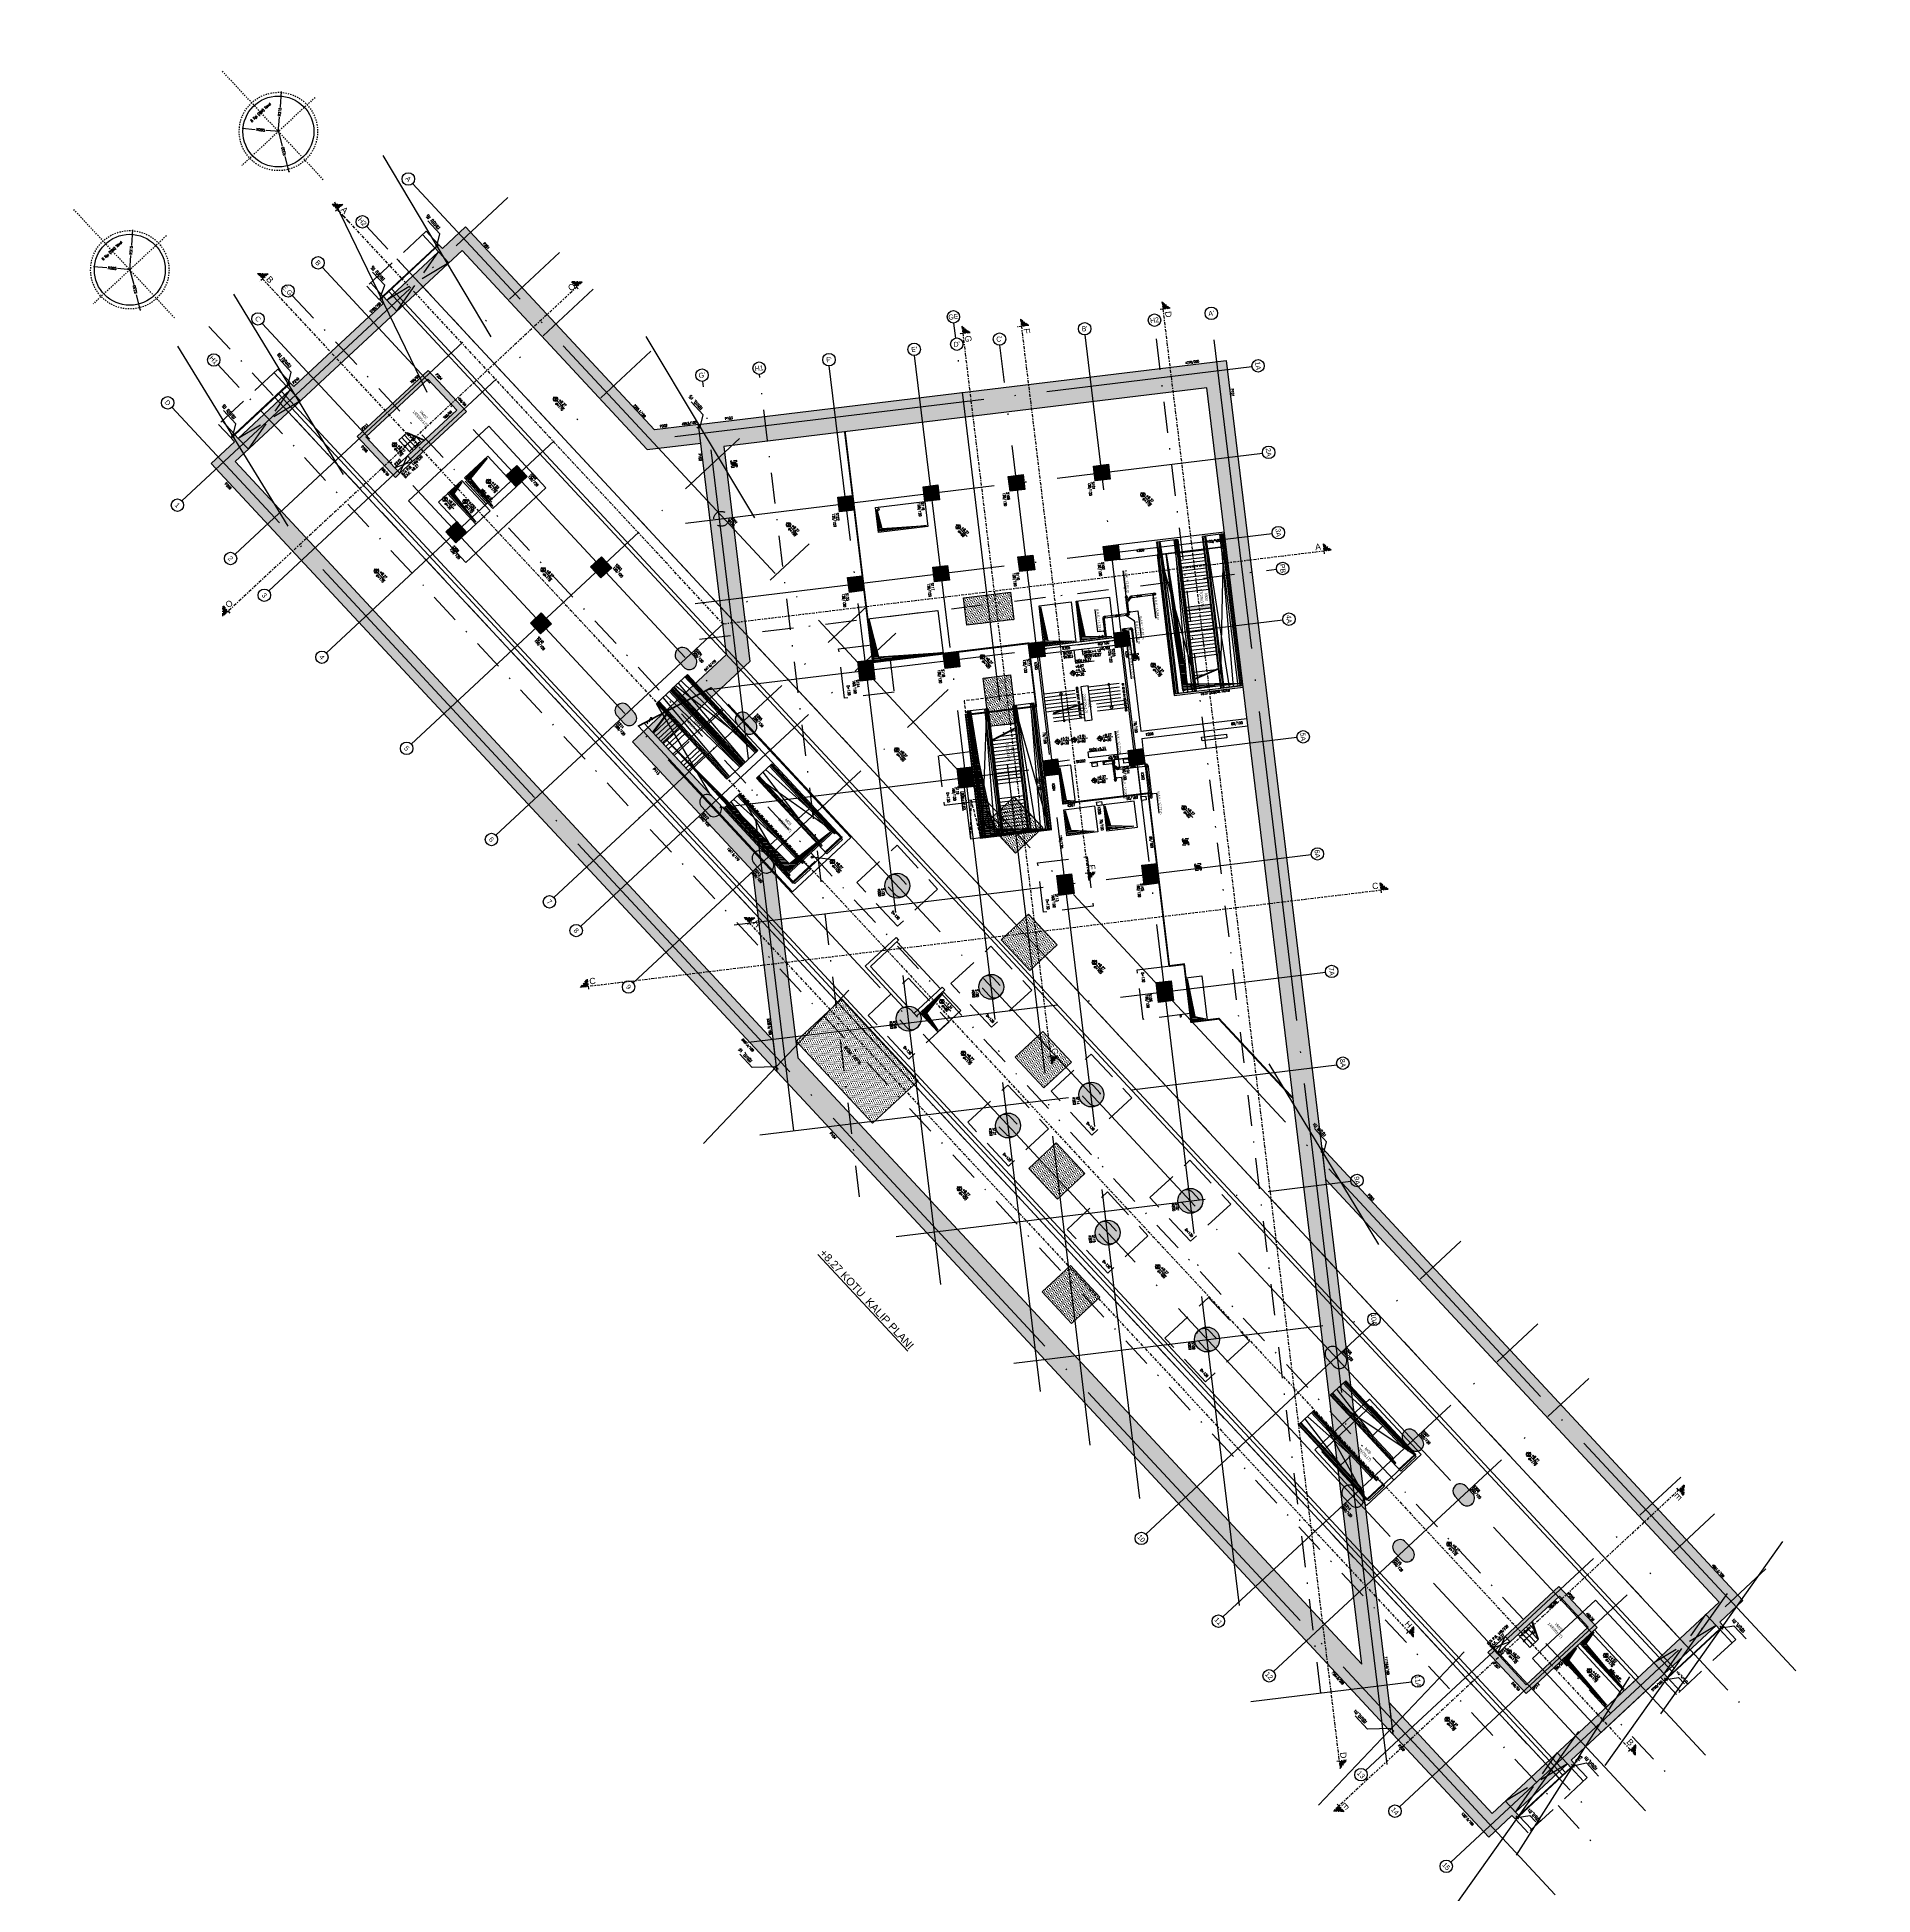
# Model space of a CAD drawing. Header units: millimetres. Extents: x 400382 to 401267, y 4543945 to 4544126.
# Drawn here: x 400381.6 to 400529.1, y 4543976.6 to 4544125.9 of the extents above; entities that cross this region are included whole.
import ezdxf
from ezdxf.enums import TextEntityAlignment as Align

# ---------------------------------------------------------------- set-up
doc = ezdxf.new("R2010")
doc.units = ezdxf.units.MM
for name, pattern in [('ACAD_ISO07W100', [3, 0, -3]), ('AKS', [3, 2.5, -0.25, 0, -0.25]), ('CENTER', [2, 1.25, -0.25, 0.25, -0.25]), ('CIZGI', [0.4, 0.25, -0.15]), ('CONTINU', [0]), ('DASHDOT2', [0.5, 0.25, -0.125, 0, -0.125]), ('HIDDEN', [0.375, 0.25, -0.125]), ('HIDDEN2', [4.7625, 3.175, -1.5875]), ('UUC-ST-KAL-I05-101-U-000$0$ACAD_ISO05W100', [33, 24, -3, 0, -3, 0, -3])]:
    doc.linetypes.add(name, pattern=pattern)
doc.layers.add('A-DETL', color=90, linetype='Continuous', lineweight=15)
for name, color, linetype in [('aks prota', 2, 'AKS'), ('boşluk prota', 2, 'Continuous'), ('boşluk taraması prota', 252, 'Continuous'), ('caks prota', 4, 'Continuous'), ('görünüş prota', 4, 'Continuous'), ('kesit prota', 1, 'Continuous'), ('kesit tarama prota', 252, 'Continuous'), ('kiriş boyutu prota', 6, 'Continuous'), ('kiriş prota', 6, 'Continuous'), ('kolon prota', 1, 'Continuous'), ('kolon tarama prota', 252, 'Continuous'), ('lkolon prota', 4, 'Continuous'), ('lperde prota', 4, 'Continuous'), ('merdiven prota', 2, 'Continuous'), ('metraj prota', 2, 'Continuous'), ('not prota', 2, 'Continuous'), ('not yazısı prota', 6, 'Continuous'), ('not çizgisi prota', 4, 'Continuous'), ('perde prota', 1, 'Continuous'), ('PRT-AL-TUNEL_EKSENI', 14, 'DASHDOT2'), ('PRT-MI-a_fit_drainage', 10, 'Continuous'), ('PRT-MI-ad_dim', 8, 'Continuous'), ('prt-s-taxis', 7, 'Continuous'), ('skesit prota', 7, 'Continuous'), ('st-s_kolon tarama', 252, 'Continuous'), ('st-s_level (kot)', 6, 'Continuous'), ('st-s_levelmark (kot işareti)', 4, 'Continuous'), ('st_s_not çizgisi', 4, 'CIZGI'), ('st_s_su tutucu', 2, 'Continuous'), ('st_s_ölçü', 4, 'Continuous'), ('taks prota', 7, 'Continuous'), ('temel prota', 6, 'Continuous'), ('tkesit prota', 7, 'Continuous'), ('tkolon prota', 6, 'Continuous'), ('tnot prota', 4, 'Continuous'), ('tperde prota', 6, 'Continuous'), ('tplan prota', 7, 'Continuous'), ('UUC-ST-KAL-I05-101-U-000$0$st_s_su tutucu', 2, 'Continuous'), ('ölçü prota', 4, 'Continuous')]:
    doc.layers.add(name, color=color, linetype=linetype)
doc.styles.add('Arial', font='Arial.ttf')
doc.styles.add('OLCU', font='romanstw.shx')
doc.styles.add('PRT-MI-a_Arial', font='Arial.ttf', dxfattribs={"height": 30})
doc.styles.add('Segoe UI Light_1', font='', dxfattribs={"height": 200})
doc.styles.get("Standard").update_dxf_attribs({"font": 'Arial.ttf'})
doc.styles.add('TAKS', font='Arial Unicode.ttf')
doc.styles.add('TEXT250', font='romanstw.shx', dxfattribs={"width": 0.8, "height": 25})
doc.styles.add('TKIRIS', font='romanstw.shx')
doc.styles.add('tkolon', font='romanstw.shx')
doc.styles.add('TNOT', font='romanstw.shx', dxfattribs={"width": 0.8, "height": 250})
doc.styles.get('Segoe UI Light_1').set_extended_font_data('Segoe UI Light')
doc.dimstyles.new('1-100', dxfattribs={"dimscale": 0.5, "dimtxt": 2, "dimasz": 7.5, "dimexe": 3, "dimexo": 5, "dimgap": 5, "dimtad": 3, "dimdec": 1, "dimlfac": 2, "dimzin": 9, "dimdsep": 46, "dimtxsty": 'Standard', "dimblk": 'OBLIQUE', "dimcen": 0.09, "dimclrd": 3, "dimclre": 3, "dimclrt": 1, "dimadec": 3, "dimazin": 0, "dimtfac": 1, "dimtdec": 1, "dimtofl": 0, "dimtmove": 0, "dimatfit": 3, "dimfxl": 4, "dimtolj": 1, "dimtzin": 0, "dimarcsym": 0})
doc.dimstyles.new('1-50', dxfattribs={"dimtxt": 10, "dimasz": 4, "dimexe": 4, "dimexo": 8, "dimgap": 4, "dimtad": 1, "dimdec": 1, "dimrnd": 0.05, "dimzin": 9, "dimdsep": 46, "dimtxsty": 'OLCU', "dimblk1": 'OBLIQUE', "dimblk2": 'OBLIQUE', "dimsah": 1, "dimcen": 2, "dimdle": 4, "dimclrd": 4, "dimclre": 4, "dimclrt": 3, "dimadec": 1, "dimazin": 0, "dimtfac": 1, "dimtdec": 1, "dimtix": 1, "dimtmove": 2, "dimatfit": 3, "dimldrblk": 'OBLIQUE', "dimfxl": 1, "dimtvp": 1, "dimtolj": 1, "dimtzin": 1, "dimarcsym": 0})
pattern_1 = [(312.923994, (399405.98143, 4544554.57553), (0.170302485, 0.049990168), [0, -0.15875])]

# ---------------------------------------------------------------- blocks, each defined once
blk = doc.blocks.new('yürüyen mer 4')
at = {"color": 253}
blk.add_line((53984, 3429), (53984, 3599), dxfattribs=at)
blk.add_lwpolyline([(52756, 3429), (52756, 3599)], dxfattribs=at)
at = {"layer": 'st_s_ölçü', "color": 252, "ltscale": 0.1}
for points in [[(52756, 3599), (53984, 3599)], [(52756, 3592), (53984, 3592)], [(53984, 3582), (52756, 3582)], [(52756, 3572), (53984, 3572)], [(52756, 3529), (53984, 3570)], [(53984, 3454), (52756, 3499)], [(52756, 3457), (53984, 3457)], [(53984, 3446), (52756, 3446)], [(52756, 3437), (53984, 3437)], [(53984, 3429), (52756, 3429)]]:
    blk.add_lwpolyline(points, dxfattribs=at)
blk = doc.blocks.new('A$C48E027B0')
at = {"color": 253}
blk.add_line((-2322, 34), (-2322, -136), dxfattribs=at)
blk.add_lwpolyline([(-1299, 34), (-1299, -136)], dxfattribs=at)
at = {"layer": 'st_s_ölçü', "color": 252, "ltscale": 0.1}
for points in [[(-2322, 34), (-1299, 34)], [(-1299, 26), (-2322, 26)], [(-2322, 16), (-1299, 16)], [(-1299, 6), (-2322, 6)], [(-2322, 6), (-1299, -36)], [(-1299, -66), (-2322, -107)], [(-1299, -109), (-2322, -109)], [(-2322, -119), (-1299, -119)], [(-1299, -129), (-2322, -129)], [(-1299, -136), (-2322, -136)]]:
    blk.add_lwpolyline(points, dxfattribs=at)
blk = doc.blocks.new('A$C5FA63770')
at = {"color": 253}
blk.add_lwpolyline([(-574, 269), (-574, 99)], dxfattribs=at)
at = {"layer": 'st_s_ölçü', "color": 252, "ltscale": 0.1}
blk.add_line((236, 99), (236, 269), dxfattribs=at)
for points in [[(-574, 99), (257, 99), (257, 269), (-574, 269)], [(-574, 261), (181, 261), (181, 252), (-574, 252)], [(-574, 241), (134, 241), (134, 252)], [(-574, 169), (-106, 126), (-106, 241), (-574, 199)], [(134, 269), (134, 261)], [(-574, 126), (134, 126), (134, 116)], [(-574, 106), (181, 106), (181, 116), (-574, 116)], [(134, 99), (134, 106)]]:
    blk.add_lwpolyline(points, dxfattribs=at)
blk = doc.blocks.new('Stair_Anotation')
at = {"color": 0, "style": 'PRT-MI-a_Arial'}
blk.add_attdef('M.ADI', text='', height=0.2, dxfattribs=at).set_placement((0, 0), align=Align.BOTTOM_CENTER)
blk.add_attdef('BAS.SAYI-(EN-RIHT)', text='', height=0.2, dxfattribs=at).set_placement((0, -0.08), align=Align.TOP_CENTER)
blk = doc.blocks.new('PLAN_KOT')
at = {"layer": 'st-s_levelmark (kot işareti)'}
h = blk.add_hatch(color=256, dxfattribs=at)
h.paths.add_polyline_path([(0, 18, 0.414214), (-18, 0), (0, 0)])
h.paths.add_polyline_path([(18, 0), (0, 0), (0, -18, 0.414214)])
for p, q in [((105, 0), (-25, 0)), ((0, 25), (0, -25))]:
    blk.add_line(p, q, dxfattribs=at)
blk.add_circle((0, 0), 17.5, dxfattribs=at)
at = {"layer": 'st-s_level (kot)', "color": 6, "style": 'OLCU', "width": 0.8}
for tag, p in [('KOT', (23, 10)), ('DÖŞEME_KALINLIĞI', (23, -28))]:
    blk.add_attdef(tag, p, '', height=20, dxfattribs=at)
blk = doc.blocks.new('*U92')
at = {"layer": 'metraj prota', "color": 4}
blk.add_lwpolyline([(-232, 0), (-210, 13), (-210, -13)], close=True, dxfattribs=at)
blk.add_lwpolyline([(0, 0), (-210, 0)], dxfattribs=at)
blk.add_circle((0, 0), 7.5, dxfattribs=at)
blk = doc.blocks.new('*U93')
at = {"layer": 'metraj prota', "color": 4}
blk.add_lwpolyline([(-203, 0), (-181, 13), (-181, -13)], close=True, dxfattribs=at)
blk.add_lwpolyline([(0, 0), (-181, 0)], dxfattribs=at)
blk.add_circle((0, 0), 7.5, dxfattribs=at)
blk = doc.blocks.new('_Oblique')
at = {"layer": 'st_s_ölçü', "lineweight": -2}
blk.add_line((-0.5, -0.5), (0.5, 0.5), dxfattribs=at)
blk = doc.blocks.new('*D51')
at = {"layer": 'Defpoints', "color": 0, "transparency": 16777216}
for p in [(-456, 110), (-266, -103)]:
    blk.add_point(p, dxfattribs=at)
at = {"layer": 'st_s_ölçü', "color": 4, "lineweight": -2, "transparency": 16777216}
for p, q in [((-461, 116), (-390, 36)), ((-260, -109), (-332, -29))]:
    blk.add_line(p, q, dxfattribs=at)
at = {"layer": 'st_s_ölçü', "color": 4, "lineweight": -2, "transparency": 16777216, "xscale": 8, "yscale": 8, "zscale": 8, "rotation": 131.8058995973175}
blk.add_blockref('_Oblique', (-456, 110), dxfattribs=at)
at = {"layer": 'st_s_ölçü', "color": 3, "transparency": 16777216, "insert": (-361, 3), "char_height": 20, "attachment_point": 5, "rotation": 311.8059, "style": 'OLCU'}
blk.add_mtext('\\A1;R285', dxfattribs=at)
blk = doc.blocks.new('*D52')
at = {"layer": 'Defpoints', "color": 0, "transparency": 16777216}
for p in [(-36, 113), (-266, -103)]:
    blk.add_point(p, dxfattribs=at)
at = {"layer": 'st_s_ölçü', "color": 4, "lineweight": -2, "transparency": 16777216}
for p, q in [((-31, 118), (-121, 34)), ((-272, -108), (-182, -24))]:
    blk.add_line(p, q, dxfattribs=at)
at = {"layer": 'st_s_ölçü', "color": 4, "lineweight": -2, "transparency": 16777216, "xscale": 8, "yscale": 8, "zscale": 8, "rotation": 43.24583088137385}
blk.add_blockref('_Oblique', (-36, 113), dxfattribs=at)
at = {"layer": 'st_s_ölçü', "color": 3, "transparency": 16777216, "insert": (-151, 5), "char_height": 20, "attachment_point": 5, "rotation": 43.2458, "style": 'OLCU'}
blk.add_mtext('\\A1;R315', dxfattribs=at)
blk = doc.blocks.new('*D53')
at = {"layer": 'Defpoints', "color": 0, "transparency": 16777216}
for p in [(-266, -103), (-421, -394)]:
    blk.add_point(p, dxfattribs=at)
at = {"layer": 'lkolon prota', "color": 4, "lineweight": -2, "transparency": 16777216}
for p, q in [((-262, -96), (-323, -210)), ((-425, -401), (-364, -287))]:
    blk.add_line(p, q, dxfattribs=at)
at = {"layer": 'lkolon prota', "color": 4, "lineweight": -2, "transparency": 16777216, "xscale": 8, "yscale": 8, "zscale": 8, "rotation": 241.9351701811658}
blk.add_blockref('_Oblique', (-421, -394), dxfattribs=at)
at = {"layer": 'lkolon prota', "color": 3, "transparency": 16777216, "insert": (-343, -248), "char_height": 20, "attachment_point": 5, "rotation": 61.9352, "style": 'OLCU'}
blk.add_mtext('\\A1;R330', dxfattribs=at)
blk = doc.blocks.new('*U94')
at = {"layer": 'metraj prota', "color": 4}
blk.add_lwpolyline([(-120, 0), (-98, 13), (-98, -13)], close=True, dxfattribs=at)
blk.add_lwpolyline([(0, 0), (-98, 0)], dxfattribs=at)
blk.add_circle((0, 0), 7.5, dxfattribs=at)
blk = doc.blocks.new('ym4')
at = {"color": 253}
blk.add_line((53416, 3429), (53416, 3599), dxfattribs=at)
blk.add_lwpolyline([(52584, 3429), (52584, 3599)], dxfattribs=at)
at = {"layer": 'st_s_ölçü', "color": 252, "ltscale": 0.1}
for points in [[(52584, 3599), (53416, 3599)], [(52584, 3592), (53416, 3592)], [(53416, 3582), (52584, 3582)], [(52584, 3572), (53416, 3572)], [(52584, 3529), (53416, 3570)], [(53416, 3457), (52584, 3499)], [(52584, 3457), (53416, 3457)], [(53416, 3446), (52584, 3446)], [(52584, 3437), (53416, 3437)], [(53416, 3429), (52584, 3429)]]:
    blk.add_lwpolyline(points, dxfattribs=at)
blk = doc.blocks.new('D')
at = {"layer": 'st_s_su tutucu', "linetype": 'CONTINU', "ltscale": 0.2}
for p, q in [((-39988, 52508), (-39993, 52508)), ((-39993, 52508), (-39993, 52507)), ((-39993, 52507), (-39991, 52506)), ((-39993, 52449), (-39991, 52450)), ((-39993, 52448), (-39993, 52449)), ((-39988, 52448), (-39993, 52448)), ((-39991, 52499), (-39992, 52499)), ((-39992, 52499), (-39992, 52498)), ((-39992, 52498), (-39991, 52498)), ((-39991, 52489), (-39992, 52489)), ((-39992, 52489), (-39992, 52488)), ((-39992, 52488), (-39991, 52488)), ((-39991, 52479), (-39992, 52479)), ((-39992, 52479), (-39992, 52478)), ((-39992, 52478), (-39991, 52478)), ((-39992, 52468), (-39992, 52469)), ((-39992, 52469), (-39991, 52469)), ((-39991, 52468), (-39992, 52468)), ((-39992, 52458), (-39992, 52459)), ((-39992, 52459), (-39991, 52459)), ((-39991, 52458), (-39992, 52458)), ((-39991, 52506), (-39991, 52499)), ((-39991, 52498), (-39991, 52489)), ((-39991, 52488), (-39991, 52479)), ((-39991, 52469), (-39991, 52478)), ((-39991, 52459), (-39991, 52468)), ((-39991, 52450), (-39991, 52458)), ((-39990, 52506), (-39988, 52507)), ((-39990, 52499), (-39990, 52506)), ((-39989, 52499), (-39990, 52499)), ((-39990, 52489), (-39990, 52498)), ((-39990, 52498), (-39989, 52498)), ((-39989, 52489), (-39990, 52489)), ((-39990, 52479), (-39990, 52488)), ((-39990, 52488), (-39989, 52488)), ((-39989, 52479), (-39990, 52479)), ((-39990, 52478), (-39989, 52478)), ((-39990, 52478), (-39990, 52469)), ((-39990, 52469), (-39989, 52469)), ((-39989, 52468), (-39990, 52468)), ((-39990, 52468), (-39990, 52459)), ((-39990, 52459), (-39989, 52459)), ((-39989, 52458), (-39990, 52458)), ((-39990, 52458), (-39990, 52450)), ((-39990, 52450), (-39988, 52449)), ((-39989, 52498), (-39989, 52499)), ((-39989, 52488), (-39989, 52489)), ((-39989, 52478), (-39989, 52479)), ((-39989, 52469), (-39989, 52468)), ((-39989, 52459), (-39989, 52458)), ((-39988, 52507), (-39988, 52508)), ((-39988, 52449), (-39988, 52448))]:
    blk.add_line(p, q, dxfattribs=at)
blk = doc.blocks.new('YER SUZGECI_20x20')
at = {"color": 2}
blk.add_lwpolyline([(-20, 0), (0, 0), (0, 20), (-20, 20)], close=True, dxfattribs=at)
for points in [[(0, 20), (-20, 0)], [(-20, 20), (0, 0)]]:
    blk.add_lwpolyline(points, dxfattribs=at)
blk.add_circle((-10, 10), 7, dxfattribs=at)
blk = doc.blocks.new('*U95')
at = {"layer": 'metraj prota', "color": 4}
blk.add_lwpolyline([(-120, 0), (-97, 13), (-97, -13)], close=True, dxfattribs=at)
blk.add_lwpolyline([(0, 0), (-97, 0)], dxfattribs=at)
blk.add_circle((0, 0), 7.5, dxfattribs=at)
blk = doc.blocks.new('+8.27 mekanik')
at = {"layer": 'kolon tarama prota'}
for points in [[(19225, 171739), (19375, 171720), (19375, 171759)], [(19225, 170411), (19147, 170528), (19195, 170528), (19195, 170811), (19255, 170811), (19255, 170528), (19303, 170528)], [(19339, 169597), (19189, 169617), (19189, 169578)], [(20401, 169597), (20421, 169747), (20382, 169747)], [(20590, 168530), (20512, 168647), (20560, 168647), (20560, 168930), (20620, 168930), (20620, 168647), (20668, 168647)], [(20590, 169360), (20702, 169461), (20672, 169487)], [(21771, 169204), (21921, 169184), (21921, 169224)], [(22710, 169744), (22827, 169822), (22827, 169774), (23110, 169774), (23110, 169714), (22827, 169714), (22827, 169666)], [(23842, 169744), (23823, 169594), (23862, 169594)], [(32779, 168277), (32701, 168394), (32749, 168394), (32749, 168677), (32809, 168677), (32809, 168394), (32857, 168394)], [(33922, 169643), (34039, 169721), (34039, 169673), (34322, 169673), (34322, 169613), (34039, 169613), (34039, 169565)], [(35123, 169643), (35143, 169793), (35103, 169793)], [(21310, 167572), (21193, 167494), (21193, 167542), (20910, 167542), (20910, 167602), (21193, 167602), (21193, 167650)], [(21697, 167572), (21677, 167422), (21717, 167422)], [(32779, 167409), (32629, 167429), (32629, 167390)], [(32835, 166953), (32952, 167031), (32952, 166983), (33235, 166983), (33235, 166923), (32952, 166923), (32952, 166875)], [(33512, 166953), (33532, 167103), (33492, 167103)]]:
    blk.add_hatch(color=256, dxfattribs=at).paths.add_polyline_path(points, flags=0)
for p, q in [((19161, 171811), (19161, 171766)), ((19166, 171766), (19166, 170049)), ((19375, 171759), (19225, 171739)), ((19225, 171739), (19375, 171720)), ((19225, 171739), (21154, 171739)), ((19284, 170049), (19284, 171766)), ((19289, 171766), (19289, 171811)), ((19375, 171720), (19375, 171759)), ((21154, 171739), (19514, 171739)), ((39432, 172095), (39132, 172095)), ((39132, 172095), (39132, 171795)), ((39132, 171795), (39132, 172095)), ((39132, 172095), (39432, 172095)), ((39132, 172095), (39132, 172095)), ((39132, 171795), (39432, 171795)), ((39432, 171795), (39132, 171795)), ((39132, 171795), (39132, 171795)), ((39162, 171950), (39142, 171950)), ((39142, 171950), (39162, 171950)), ((39142, 171950), (39142, 171950)), ((39142, 171940), (39162, 171940)), ((39162, 171940), (39142, 171940)), ((39142, 171940), (39142, 171940)), ((39162, 171950), (39162, 171950)), ((39162, 171940), (39162, 171940)), ((39208, 171950), (39188, 171950)), ((39188, 171950), (39208, 171950)), ((39188, 171950), (39188, 171950)), ((39188, 171940), (39208, 171940)), ((39208, 171940), (39188, 171940)), ((39188, 171940), (39188, 171940)), ((39208, 171950), (39208, 171950)), ((39208, 171940), (39208, 171940)), ((39253, 171950), (39233, 171950)), ((39233, 171950), (39253, 171950)), ((39233, 171950), (39233, 171950)), ((39233, 171940), (39253, 171940)), ((39253, 171940), (39233, 171940)), ((39233, 171940), (39233, 171940)), ((39253, 171950), (39253, 171950)), ((39253, 171940), (39253, 171940)), ((39277, 172085), (39277, 172065)), ((39277, 172065), (39277, 172085)), ((39277, 172085), (39277, 172085)), ((39277, 172065), (39277, 172065)), ((39277, 172040), (39277, 172020)), ((39277, 172020), (39277, 172040)), ((39277, 172040), (39277, 172040)), ((39277, 172020), (39277, 172020)), ((39277, 171995), (39277, 171975)), ((39277, 171975), (39277, 171995)), ((39277, 171995), (39277, 171995)), ((39277, 171975), (39277, 171975)), ((39277, 171915), (39277, 171895)), ((39277, 171895), (39277, 171915)), ((39277, 171915), (39277, 171915)), ((39277, 171895), (39277, 171895)), ((39277, 171870), (39277, 171850)), ((39277, 171850), (39277, 171870)), ((39277, 171870), (39277, 171870)), ((39277, 171850), (39277, 171850)), ((39277, 171825), (39277, 171805)), ((39277, 171805), (39277, 171825)), ((39277, 171825), (39277, 171825)), ((39277, 171805), (39277, 171805)), ((39287, 172065), (39287, 172085)), ((39287, 172085), (39287, 172065)), ((39287, 172085), (39287, 172085)), ((39287, 172065), (39287, 172065)), ((39287, 172020), (39287, 172040)), ((39287, 172040), (39287, 172020)), ((39287, 172040), (39287, 172040)), ((39287, 172020), (39287, 172020)), ((39287, 171975), (39287, 171995)), ((39287, 171995), (39287, 171975)), ((39287, 171995), (39287, 171995)), ((39287, 171975), (39287, 171975)), ((39287, 171895), (39287, 171915)), ((39287, 171915), (39287, 171895)), ((39287, 171915), (39287, 171915)), ((39287, 171895), (39287, 171895)), ((39287, 171850), (39287, 171870)), ((39287, 171870), (39287, 171850)), ((39287, 171870), (39287, 171870)), ((39287, 171850), (39287, 171850)), ((39287, 171805), (39287, 171825)), ((39287, 171825), (39287, 171805)), ((39287, 171825), (39287, 171825)), ((39287, 171805), (39287, 171805)), ((39332, 171950), (39312, 171950)), ((39312, 171950), (39332, 171950)), ((39312, 171950), (39312, 171950)), ((39312, 171940), (39332, 171940)), ((39332, 171940), (39312, 171940)), ((39312, 171940), (39312, 171940)), ((39332, 171950), (39332, 171950)), ((39332, 171940), (39332, 171940)), ((39377, 171950), (39357, 171950)), ((39357, 171950), (39377, 171950)), ((39357, 171950), (39357, 171950)), ((39357, 171940), (39377, 171940)), ((39377, 171940), (39357, 171940)), ((39357, 171940), (39357, 171940)), ((39377, 171950), (39377, 171950)), ((39377, 171940), (39377, 171940)), ((39422, 171950), (39402, 171950)), ((39402, 171950), (39422, 171950)), ((39402, 171950), (39402, 171950)), ((39402, 171940), (39422, 171940)), ((39422, 171940), (39402, 171940)), ((39402, 171940), (39402, 171940)), ((39422, 171950), (39422, 171950)), ((39422, 171940), (39422, 171940)), ((39432, 171795), (39432, 172095)), ((39432, 172095), (39432, 171795)), ((39432, 172095), (39432, 172095)), ((39432, 171795), (39432, 171795)), ((41570, 172846), (41270, 172846)), ((41270, 172846), (41270, 172546)), ((41270, 172546), (41270, 172846)), ((41270, 172846), (41570, 172846)), ((41270, 172846), (41270, 172846)), ((41270, 172546), (41570, 172546)), ((41570, 172546), (41270, 172546)), ((41270, 172546), (41270, 172546)), ((41300, 172701), (41280, 172701)), ((41280, 172701), (41300, 172701)), ((41280, 172701), (41280, 172701)), ((41280, 172691), (41300, 172691)), ((41300, 172691), (41280, 172691)), ((41280, 172691), (41280, 172691)), ((41300, 172701), (41300, 172701)), ((41300, 172691), (41300, 172691)), ((41345, 172701), (41325, 172701)), ((41325, 172701), (41345, 172701)), ((41325, 172701), (41325, 172701)), ((41325, 172691), (41345, 172691)), ((41345, 172691), (41325, 172691)), ((41325, 172691), (41325, 172691)), ((41345, 172701), (41345, 172701)), ((41345, 172691), (41345, 172691)), ((41390, 172701), (41370, 172701)), ((41370, 172701), (41390, 172701)), ((41370, 172701), (41370, 172701)), ((41370, 172691), (41390, 172691)), ((41390, 172691), (41370, 172691)), ((41370, 172691), (41370, 172691)), ((41390, 172701), (41390, 172701)), ((41390, 172691), (41390, 172691)), ((41415, 172835), (41415, 172815)), ((41415, 172815), (41415, 172835)), ((41415, 172835), (41415, 172835)), ((41415, 172815), (41415, 172815)), ((41415, 172790), (41415, 172770)), ((41415, 172770), (41415, 172790)), ((41415, 172790), (41415, 172790)), ((41415, 172770), (41415, 172770)), ((41415, 172745), (41415, 172725)), ((41415, 172725), (41415, 172745)), ((41415, 172745), (41415, 172745)), ((41415, 172725), (41415, 172725)), ((41415, 172666), (41415, 172646)), ((41415, 172646), (41415, 172666)), ((41415, 172666), (41415, 172666)), ((41415, 172646), (41415, 172646)), ((41415, 172621), (41415, 172601)), ((41415, 172601), (41415, 172621)), ((41415, 172621), (41415, 172621)), ((41415, 172601), (41415, 172601)), ((41415, 172576), (41415, 172556)), ((41415, 172556), (41415, 172576)), ((41415, 172576), (41415, 172576)), ((41415, 172556), (41415, 172556)), ((41425, 172815), (41425, 172835)), ((41425, 172835), (41425, 172815)), ((41425, 172835), (41425, 172835)), ((41425, 172815), (41425, 172815)), ((41425, 172770), (41425, 172790)), ((41425, 172790), (41425, 172770)), ((41425, 172790), (41425, 172790)), ((41425, 172770), (41425, 172770)), ((41425, 172725), (41425, 172745)), ((41425, 172745), (41425, 172725)), ((41425, 172745), (41425, 172745)), ((41425, 172725), (41425, 172725)), ((41425, 172646), (41425, 172666)), ((41425, 172666), (41425, 172646)), ((41425, 172666), (41425, 172666)), ((41425, 172646), (41425, 172646)), ((41425, 172601), (41425, 172621)), ((41425, 172621), (41425, 172601)), ((41425, 172621), (41425, 172621)), ((41425, 172601), (41425, 172601)), ((41425, 172556), (41425, 172576)), ((41425, 172576), (41425, 172556)), ((41425, 172576), (41425, 172576)), ((41425, 172556), (41425, 172556)), ((41470, 172701), (41449, 172701)), ((41449, 172701), (41470, 172701)), ((41449, 172701), (41449, 172701)), ((41449, 172691), (41470, 172691)), ((41470, 172691), (41449, 172691)), ((41449, 172691), (41449, 172691)), ((41470, 172701), (41470, 172701)), ((41470, 172691), (41470, 172691)), ((41515, 172701), (41495, 172701)), ((41495, 172701), (41515, 172701)), ((41495, 172701), (41495, 172701)), ((41495, 172691), (41515, 172691)), ((41515, 172691), (41495, 172691)), ((41495, 172691), (41495, 172691)), ((41515, 172701), (41515, 172701)), ((41515, 172691), (41515, 172691)), ((41560, 172701), (41540, 172701)), ((41540, 172701), (41560, 172701)), ((41540, 172701), (41540, 172701)), ((41540, 172691), (41560, 172691)), ((41560, 172691), (41540, 172691)), ((41540, 172691), (41540, 172691)), ((41560, 172701), (41560, 172701)), ((41560, 172691), (41560, 172691)), ((41570, 172546), (41570, 172846)), ((41570, 172846), (41570, 172546)), ((41570, 172846), (41570, 172846)), ((41570, 172546), (41570, 172546)), ((19195, 170528), (19147, 170528)), ((19147, 170528), (19225, 170411)), ((19195, 170528), (19147, 170528)), ((19147, 170528), (19225, 170411)), ((19255, 170811), (19195, 170811)), ((19195, 170811), (19195, 170528)), ((19255, 170811), (19195, 170811)), ((19195, 170528), (19195, 170811)), ((19225, 170411), (19303, 170528)), ((19303, 170528), (19225, 170411)), ((19255, 170528), (19255, 170811)), ((19255, 170528), (19255, 170811)), ((19303, 170528), (19255, 170528)), ((19255, 170528), (19303, 170528)), ((20401, 170374), (22593, 170374)), ((20401, 169597), (20401, 170374)), ((17078, 169597), (18796, 169597)), ((19339, 169597), (17078, 169597)), ((19153, 169661), (19153, 169661)), ((19153, 169534), (19153, 169534)), ((19161, 170049), (19161, 170004)), ((19339, 169597), (19189, 169617)), ((19189, 169617), (19189, 169578)), ((19189, 169578), (19339, 169597)), ((19219, 169864), (19251, 169833)), ((19296, 169661), (19251, 169661)), ((19251, 169534), (19296, 169534)), ((19254, 169836), (19395, 169696)), ((19289, 170004), (19289, 170049)), ((19368, 169656), (19296, 169656)), ((19296, 169538), (19368, 169538)), ((19341, 169923), (19309, 169954)), ((19478, 169779), (19337, 169920)), ((19413, 169661), (19368, 169661)), ((19368, 169534), (19413, 169534)), ((19391, 169692), (19423, 169661)), ((19438, 169655), (19413, 169655)), ((19413, 169540), (19610, 169540)), ((19427, 169665), (19438, 169655)), ((19513, 169751), (19481, 169782)), ((19600, 169655), (19508, 169746)), ((19610, 169655), (19600, 169655)), ((19654, 169661), (19610, 169661)), ((19616, 169638), (19610, 169644)), ((19610, 169632), (19610, 169631)), ((19610, 169534), (19654, 169534)), ((20447, 169656), (19654, 169656)), ((19654, 169538), (20447, 169538)), ((20421, 169747), (20382, 169747)), ((20382, 169747), (20401, 169597)), ((20401, 169597), (20421, 169747)), ((20491, 169661), (20447, 169661)), ((20447, 169534), (20491, 169534)), ((20560, 168647), (20512, 168647)), ((20512, 168647), (20590, 168530)), ((20560, 168647), (20512, 168647)), ((20512, 168647), (20590, 168530)), ((20526, 169499), (20526, 169455)), ((20531, 169455), (20531, 167715)), ((20620, 168930), (20560, 168930)), ((20560, 168930), (20560, 168647)), ((20620, 168930), (20560, 168930)), ((20560, 168647), (20560, 168930)), ((20590, 169360), (21129, 169997)), ((20672, 169487), (20590, 169360)), ((20590, 169360), (20702, 169461)), ((20590, 168530), (20668, 168647)), ((20668, 168647), (20590, 168530)), ((20620, 168647), (20620, 168930)), ((20620, 168647), (20620, 168930)), ((20668, 168647), (20620, 168647)), ((20620, 168647), (20668, 168647)), ((20649, 167715), (20649, 169455)), ((20653, 169455), (20653, 169499)), ((20702, 169461), (20672, 169487)), ((21129, 169997), (22909, 169997)), ((21707, 169646), (21707, 169601)), ((21707, 169148), (21707, 169103)), ((21712, 169601), (21712, 169148)), ((21921, 169224), (21771, 169204)), ((21771, 169204), (21921, 169184)), ((21771, 169204), (23752, 169204)), ((21830, 169148), (21830, 169601)), ((21834, 169601), (21834, 169646)), ((21834, 169103), (21834, 169148)), ((21913, 169808), (21869, 169808)), ((21869, 169681), (21913, 169681)), ((23925, 169803), (21913, 169803)), ((21913, 169685), (23925, 169685)), ((21921, 169184), (21921, 169224)), ((23752, 169204), (22023, 169204)), ((22827, 169822), (22710, 169744)), ((22827, 169822), (22710, 169744)), ((22710, 169744), (22827, 169666)), ((22827, 169666), (22710, 169744)), ((22827, 169774), (22827, 169822)), ((22827, 169774), (22827, 169822)), ((23110, 169774), (22827, 169774)), ((22827, 169774), (23110, 169774)), ((22827, 169666), (22827, 169714)), ((22827, 169714), (23110, 169714)), ((22827, 169714), (23110, 169714)), ((22827, 169714), (22827, 169666)), ((23110, 169714), (23110, 169774)), ((23110, 169714), (23110, 169774)), ((23842, 169744), (23823, 169594)), ((23823, 169594), (23862, 169594)), ((23862, 169594), (23842, 169744)), ((23842, 169744), (23842, 169189)), ((23842, 169189), (25759, 169189)), ((24218, 169894), (23918, 169894)), ((23918, 169894), (23918, 169594)), ((23918, 169594), (23918, 169894)), ((23918, 169894), (24218, 169894)), ((23918, 169894), (23918, 169894)), ((23918, 169594), (24218, 169594)), ((24218, 169594), (23918, 169594)), ((23918, 169594), (23918, 169594)), ((23969, 169808), (23925, 169808)), ((23925, 169681), (23969, 169681)), ((23948, 169749), (23928, 169749)), ((23928, 169749), (23948, 169749)), ((23928, 169749), (23928, 169749)), ((23928, 169739), (23948, 169739)), ((23948, 169739), (23928, 169739)), ((23928, 169739), (23928, 169739)), ((23948, 169749), (23948, 169749)), ((23948, 169739), (23948, 169739)), ((23993, 169749), (23973, 169749)), ((23973, 169749), (23993, 169749)), ((23973, 169749), (23973, 169749)), ((23973, 169739), (23993, 169739)), ((23993, 169739), (23973, 169739)), ((23973, 169739), (23973, 169739)), ((23993, 169749), (23993, 169749)), ((23993, 169739), (23993, 169739)), ((24038, 169749), (24018, 169749)), ((24018, 169749), (24038, 169749)), ((24018, 169749), (24018, 169749)), ((24018, 169739), (24038, 169739)), ((24038, 169739), (24018, 169739)), ((24018, 169739), (24018, 169739)), ((24038, 169749), (24038, 169749)), ((24038, 169739), (24038, 169739)), ((24063, 169884), (24063, 169864)), ((24063, 169864), (24063, 169884)), ((24063, 169884), (24063, 169884)), ((24063, 169864), (24063, 169864)), ((24063, 169839), (24063, 169819)), ((24063, 169819), (24063, 169839)), ((24063, 169839), (24063, 169839)), ((24063, 169819), (24063, 169819)), ((24063, 169794), (24063, 169774)), ((24063, 169774), (24063, 169794)), ((24063, 169794), (24063, 169794)), ((24063, 169774), (24063, 169774)), ((24063, 169715), (24063, 169695)), ((24063, 169695), (24063, 169715)), ((24063, 169715), (24063, 169715)), ((24063, 169695), (24063, 169695)), ((24063, 169670), (24063, 169649)), ((24063, 169649), (24063, 169670)), ((24063, 169670), (24063, 169670)), ((24063, 169649), (24063, 169649)), ((24063, 169624), (24063, 169604)), ((24063, 169604), (24063, 169624)), ((24063, 169624), (24063, 169624)), ((24063, 169604), (24063, 169604)), ((24073, 169864), (24073, 169884)), ((24073, 169884), (24073, 169864)), ((24073, 169884), (24073, 169884)), ((24073, 169864), (24073, 169864)), ((24073, 169819), (24073, 169839)), ((24073, 169839), (24073, 169819)), ((24073, 169839), (24073, 169839)), ((24073, 169819), (24073, 169819)), ((24073, 169774), (24073, 169794)), ((24073, 169794), (24073, 169774)), ((24073, 169794), (24073, 169794)), ((24073, 169774), (24073, 169774)), ((24073, 169695), (24073, 169715)), ((24073, 169715), (24073, 169695)), ((24073, 169715), (24073, 169715)), ((24073, 169695), (24073, 169695)), ((24073, 169649), (24073, 169670)), ((24073, 169670), (24073, 169649)), ((24073, 169670), (24073, 169670)), ((24073, 169649), (24073, 169649)), ((24073, 169604), (24073, 169624)), ((24073, 169624), (24073, 169604)), ((24073, 169624), (24073, 169624)), ((24073, 169604), (24073, 169604)), ((24117, 169749), (24097, 169749)), ((24097, 169749), (24117, 169749)), ((24097, 169749), (24097, 169749)), ((24097, 169739), (24117, 169739)), ((24117, 169739), (24097, 169739)), ((24097, 169739), (24097, 169739)), ((24117, 169749), (24117, 169749)), ((24117, 169739), (24117, 169739)), ((24163, 169749), (24142, 169749)), ((24142, 169749), (24163, 169749)), ((24142, 169749), (24142, 169749)), ((24142, 169739), (24163, 169739)), ((24163, 169739), (24142, 169739)), ((24142, 169739), (24142, 169739)), ((24163, 169749), (24163, 169749)), ((24163, 169739), (24163, 169739)), ((24208, 169749), (24188, 169749)), ((24188, 169749), (24208, 169749)), ((24188, 169749), (24188, 169749)), ((24188, 169739), (24208, 169739)), ((24208, 169739), (24188, 169739)), ((24188, 169739), (24188, 169739)), ((24208, 169749), (24208, 169749)), ((24208, 169739), (24208, 169739)), ((24218, 169594), (24218, 169894)), ((24218, 169894), (24218, 169594)), ((24218, 169894), (24218, 169894)), ((24218, 169594), (24218, 169594)), ((32703, 169536), (32703, 169474)), ((32707, 169474), (32707, 167325)), ((32809, 168677), (32749, 168677)), ((32749, 168677), (32749, 168394)), ((32809, 168677), (32749, 168677)), ((32749, 168394), (32749, 168677)), ((32809, 168394), (32809, 168677)), ((32809, 168394), (32809, 168677)), ((32851, 167325), (32851, 169474)), ((32854, 169474), (32854, 169536)), ((32947, 169718), (32885, 169718)), ((32885, 169567), (32947, 169567)), ((35214, 169715), (32947, 169715)), ((32947, 169571), (35214, 169571)), ((34039, 169721), (33922, 169643)), ((34039, 169721), (33922, 169643)), ((33922, 169643), (34039, 169565)), ((34039, 169565), (33922, 169643)), ((34039, 169673), (34039, 169721)), ((34039, 169673), (34039, 169721)), ((34322, 169673), (34039, 169673)), ((34039, 169673), (34322, 169673)), ((34039, 169565), (34039, 169613)), ((34039, 169613), (34322, 169613)), ((34039, 169613), (34322, 169613)), ((34039, 169613), (34039, 169565)), ((34322, 169613), (34322, 169673)), ((34322, 169613), (34322, 169673)), ((35143, 169793), (35103, 169793)), ((35103, 169793), (35123, 169643)), ((35123, 170092), (36740, 170092)), ((35123, 169643), (35123, 170092)), ((35123, 169643), (35143, 169793)), ((35277, 169718), (35214, 169718)), ((35214, 169567), (35277, 169567)), ((35383, 169718), (35383, 169718)), ((35383, 169567), (35383, 169567)), ((20526, 167715), (20526, 167670)), ((20653, 167670), (20653, 167715)), ((20733, 167636), (20688, 167636)), ((20688, 167508), (20733, 167508)), ((21732, 167631), (20733, 167631)), ((20733, 167513), (21732, 167513)), ((21193, 167602), (20910, 167602)), ((20910, 167602), (20910, 167542)), ((21193, 167602), (20910, 167602)), ((20910, 167602), (20910, 167542)), ((20910, 167542), (21193, 167542)), ((21193, 167542), (20910, 167542)), ((21310, 167572), (21193, 167650)), ((21193, 167650), (21193, 167602)), ((21193, 167650), (21310, 167572)), ((21193, 167602), (21193, 167650)), ((21193, 167494), (21310, 167572)), ((21193, 167494), (21310, 167572)), ((21193, 167542), (21193, 167494)), ((21193, 167542), (21193, 167494)), ((21697, 167572), (21677, 167422)), ((21677, 167422), (21717, 167422)), ((21717, 167422), (21697, 167572)), ((21697, 167572), (21697, 166994)), ((21776, 167636), (21732, 167636)), ((21732, 167508), (21776, 167508)), ((21902, 167636), (21871, 167636)), ((21871, 167508), (21902, 167508)), ((21954, 167631), (21902, 167631)), ((21902, 167513), (21954, 167513)), ((21985, 167636), (21954, 167636)), ((21954, 167508), (21985, 167508)), ((22075, 167629), (21985, 167629)), ((21985, 167515), (22075, 167515)), ((22081, 167529), (22081, 167615)), ((29770, 167409), (31489, 167409)), ((32779, 167409), (29770, 167409)), ((32637, 167156), (32576, 167095)), ((32779, 167409), (32629, 167429)), ((32629, 167429), (32629, 167390)), ((32629, 167390), (32779, 167409)), ((32679, 167203), (32634, 167159)), ((32749, 168394), (32701, 168394)), ((32701, 168394), (32779, 168277)), ((32749, 168394), (32701, 168394)), ((32701, 168394), (32779, 168277)), ((32703, 167325), (32703, 167263)), ((32779, 168277), (32857, 168394)), ((32857, 168394), (32779, 168277)), ((32857, 168394), (32809, 168394)), ((32809, 168394), (32857, 168394)), ((32854, 167263), (32854, 167325)), ((33512, 167460), (35195, 167460)), ((33512, 166953), (33512, 167460)), ((21697, 166994), (19882, 166994)), ((32230, 166996), (32230, 166910)), ((32325, 167010), (32243, 167010)), ((32243, 166896), (32325, 166896)), ((32371, 167029), (32309, 167029)), ((32309, 166878), (32371, 166878)), ((32357, 167017), (32325, 167017)), ((32325, 166890), (32357, 166890)), ((32400, 167012), (32357, 167012)), ((32357, 166894), (32400, 166894)), ((32407, 167025), (32371, 167025)), ((32371, 166881), (32407, 166881)), ((32431, 167017), (32400, 167017)), ((32400, 166890), (32431, 166890)), ((32470, 167029), (32407, 167029)), ((32407, 166878), (32470, 166878)), ((32565, 167017), (32520, 167017)), ((32520, 166890), (32565, 166890)), ((32573, 167098), (32529, 167053)), ((33550, 167012), (32565, 167012)), ((32565, 166894), (33550, 166894)), ((32636, 166947), (32680, 166991)), ((32678, 166993), (32739, 167054)), ((32741, 167052), (32785, 167096)), ((32952, 167031), (32835, 166953)), ((32952, 167031), (32835, 166953)), ((32835, 166953), (32952, 166875)), ((32952, 166875), (32835, 166953)), ((32952, 166983), (32952, 167031)), ((32952, 166983), (32952, 167031)), ((33235, 166983), (32952, 166983)), ((32952, 166983), (33235, 166983)), ((32952, 166875), (32952, 166923)), ((32952, 166923), (33235, 166923)), ((32952, 166923), (33235, 166923)), ((32952, 166923), (32952, 166875)), ((33235, 166923), (33235, 166983)), ((33235, 166923), (33235, 166983)), ((33532, 167103), (33492, 167103)), ((33492, 167103), (33512, 166953)), ((33512, 166953), (33532, 167103)), ((33594, 167017), (33550, 167017)), ((33550, 166890), (33594, 166890)), ((4933, 139742), (4633, 139742)), ((4633, 139742), (4633, 139442)), ((4633, 139442), (4633, 139742)), ((4633, 139742), (4933, 139742)), ((4633, 139742), (4633, 139742)), ((4633, 139442), (4933, 139442)), ((4933, 139442), (4633, 139442)), ((4633, 139442), (4633, 139442)), ((4663, 139597), (4643, 139597)), ((4643, 139597), (4663, 139597)), ((4643, 139597), (4643, 139597)), ((4643, 139587), (4663, 139587)), ((4663, 139587), (4643, 139587)), ((4643, 139587), (4643, 139587)), ((4663, 139597), (4663, 139597)), ((4663, 139587), (4663, 139587)), ((4708, 139597), (4688, 139597)), ((4688, 139597), (4708, 139597)), ((4688, 139597), (4688, 139597)), ((4688, 139587), (4708, 139587)), ((4708, 139587), (4688, 139587)), ((4688, 139587), (4688, 139587)), ((4708, 139597), (4708, 139597)), ((4708, 139587), (4708, 139587)), ((4753, 139597), (4733, 139597)), ((4733, 139597), (4753, 139597)), ((4733, 139597), (4733, 139597)), ((4733, 139587), (4753, 139587)), ((4753, 139587), (4733, 139587)), ((4733, 139587), (4733, 139587)), ((4753, 139597), (4753, 139597)), ((4753, 139587), (4753, 139587)), ((4778, 139732), (4778, 139712)), ((4778, 139712), (4778, 139732)), ((4778, 139732), (4778, 139732)), ((4778, 139712), (4778, 139712)), ((4778, 139687), (4778, 139667)), ((4778, 139667), (4778, 139687)), ((4778, 139687), (4778, 139687)), ((4778, 139667), (4778, 139667)), ((4778, 139642), (4778, 139621)), ((4778, 139621), (4778, 139642)), ((4778, 139642), (4778, 139642)), ((4778, 139621), (4778, 139621)), ((4778, 139562), (4778, 139542)), ((4778, 139542), (4778, 139562)), ((4778, 139562), (4778, 139562)), ((4778, 139542), (4778, 139542)), ((4778, 139517), (4778, 139497)), ((4778, 139497), (4778, 139517)), ((4778, 139517), (4778, 139517)), ((4778, 139497), (4778, 139497)), ((4778, 139472), (4778, 139452)), ((4778, 139452), (4778, 139472)), ((4778, 139472), (4778, 139472)), ((4778, 139452), (4778, 139452)), ((4788, 139712), (4788, 139732)), ((4788, 139732), (4788, 139712)), ((4788, 139732), (4788, 139732)), ((4788, 139712), (4788, 139712)), ((4788, 139667), (4788, 139687)), ((4788, 139687), (4788, 139667)), ((4788, 139687), (4788, 139687)), ((4788, 139667), (4788, 139667)), ((4788, 139621), (4788, 139642)), ((4788, 139642), (4788, 139621)), ((4788, 139642), (4788, 139642)), ((4788, 139621), (4788, 139621)), ((4788, 139542), (4788, 139562)), ((4788, 139562), (4788, 139542)), ((4788, 139562), (4788, 139562)), ((4788, 139542), (4788, 139542)), ((4788, 139497), (4788, 139517)), ((4788, 139517), (4788, 139497)), ((4788, 139517), (4788, 139517)), ((4788, 139497), (4788, 139497)), ((4788, 139452), (4788, 139472)), ((4788, 139472), (4788, 139452)), ((4788, 139472), (4788, 139472)), ((4788, 139452), (4788, 139452)), ((4832, 139597), (4812, 139597)), ((4812, 139597), (4832, 139597)), ((4812, 139597), (4812, 139597)), ((4812, 139587), (4832, 139587)), ((4832, 139587), (4812, 139587)), ((4812, 139587), (4812, 139587)), ((4832, 139597), (4832, 139597)), ((4832, 139587), (4832, 139587)), ((4878, 139597), (4857, 139597)), ((4857, 139597), (4878, 139597)), ((4857, 139597), (4857, 139597)), ((4857, 139587), (4878, 139587)), ((4878, 139587), (4857, 139587)), ((4857, 139587), (4857, 139587)), ((4878, 139597), (4878, 139597)), ((4878, 139587), (4878, 139587)), ((4923, 139597), (4903, 139597)), ((4903, 139597), (4923, 139597)), ((4903, 139597), (4903, 139597)), ((4903, 139587), (4923, 139587)), ((4923, 139587), (4903, 139587)), ((4903, 139587), (4903, 139587)), ((4923, 139597), (4923, 139597)), ((4923, 139587), (4923, 139587)), ((4933, 139442), (4933, 139742)), ((4933, 139742), (4933, 139442)), ((4933, 139742), (4933, 139742)), ((4933, 139442), (4933, 139442))]:
    blk.add_line(p, q, dxfattribs=at)
at = {"layer": 'kolon tarama prota', "flags": 128}
for points in [[(19168, 171909), (19172, 171932), (19186, 171951), (19206, 171963), (19225, 171966)], [(19168, 171811), (19168, 171841), (19168, 171868), (19168, 171890), (19168, 171904), (19168, 171909), (19168, 171909)], [(19225, 171852), (19202, 171857), (19183, 171870), (19171, 171890), (19168, 171909)], [(19225, 171966), (19248, 171962), (19267, 171948), (19279, 171929), (19282, 171909)], [(19282, 171909), (19277, 171887), (19264, 171868), (19244, 171855), (19225, 171852)], [(19282, 171909), (19282, 171904), (19282, 171891), (19282, 171869), (19282, 171842), (19282, 171812), (19282, 171811)], [(19153, 169655), (19157, 169655), (19171, 169655), (19193, 169655), (19220, 169655), (19250, 169655), (19251, 169655)], [(19251, 169540), (19221, 169540), (19194, 169540), (19172, 169540), (19158, 169540), (19153, 169540), (19153, 169540)], [(19168, 170004), (19173, 169962), (19182, 169931)], [(19182, 169931), (19203, 169894), (19224, 169869)], [(19288, 169975), (19282, 170001), (19282, 170004)], [(19305, 169950), (19289, 169972), (19288, 169975)], [(20590, 169655), (20585, 169655), (20571, 169655), (20550, 169655), (20523, 169655), (20493, 169655), (20491, 169655)], [(20491, 169540), (20522, 169540), (20549, 169540), (20571, 169540), (20585, 169540), (20590, 169540), (20590, 169540)], [(20533, 169597), (20537, 169620), (20551, 169639), (20570, 169651), (20590, 169655)], [(20533, 169499), (20533, 169529), (20533, 169557), (20533, 169578), (20533, 169592), (20533, 169597), (20533, 169597)], [(20590, 169540), (20567, 169545), (20548, 169558), (20536, 169578), (20533, 169597)], [(20590, 169655), (20612, 169650), (20631, 169637), (20644, 169617), (20647, 169597)], [(20647, 169597), (20642, 169575), (20629, 169556), (20609, 169544), (20590, 169540)], [(20647, 169597), (20647, 169593), (20647, 169579), (20647, 169558), (20647, 169531), (20647, 169500), (20647, 169499)], [(21759, 169756), (21735, 169726), (21720, 169690), (21714, 169653), (21713, 169646)], [(21713, 169103), (21713, 169073), (21713, 169046), (21713, 169024), (21713, 169010), (21713, 169005), (21713, 169005)], [(21869, 169802), (21831, 169797), (21795, 169783), (21764, 169761), (21759, 169756)], [(21828, 169646), (21832, 169665), (21840, 169675)], [(21828, 169005), (21828, 169010), (21828, 169023), (21828, 169045), (21828, 169072), (21828, 169102), (21828, 169103)], [(21840, 169675), (21857, 169685), (21869, 169687)], [(23969, 169802), (23999, 169802), (24027, 169802), (24048, 169802), (24063, 169802), (24068, 169802), (24068, 169802)], [(24068, 169687), (24063, 169687), (24049, 169687), (24028, 169687), (24001, 169687), (23971, 169687), (23969, 169687)], [(24011, 169744), (24015, 169767), (24029, 169786), (24048, 169798), (24068, 169802)], [(24068, 169687), (24045, 169692), (24026, 169705), (24014, 169725), (24011, 169744)], [(24068, 169802), (24090, 169797), (24109, 169783), (24121, 169764), (24125, 169744)], [(24125, 169744), (24120, 169722), (24107, 169703), (24087, 169691), (24068, 169687)], [(32761, 169661), (32735, 169629), (32718, 169592), (32710, 169552), (32709, 169536)], [(32885, 169712), (32844, 169707), (32806, 169693), (32772, 169671), (32761, 169661)], [(32848, 169536), (32853, 169554), (32859, 169562)], [(32859, 169562), (32875, 169572), (32885, 169573)], [(35277, 169712), (35308, 169712), (35337, 169712), (35360, 169712), (35375, 169712), (35382, 169712), (35383, 169712)], [(35383, 169573), (35378, 169573), (35364, 169573), (35343, 169573), (35315, 169573), (35284, 169573), (35277, 169573)], [(20533, 167670), (20537, 167632), (20551, 167596), (20574, 167565), (20578, 167560)], [(20578, 167560), (20609, 167537), (20644, 167521), (20682, 167515), (20688, 167515)], [(20659, 167641), (20649, 167658), (20647, 167670)], [(20688, 167629), (20669, 167634), (20659, 167641)], [(21871, 167629), (21842, 167629), (21809, 167629), (21776, 167629)], [(21776, 167515), (21812, 167515), (21845, 167515), (21871, 167515)], [(32702, 167228), (32687, 167203), (32683, 167199)], [(32709, 167263), (32704, 167234), (32702, 167228)], [(32781, 167100), (32811, 167137), (32831, 167175)], [(32831, 167175), (32844, 167220), (32848, 167263)], [(32309, 167023), (32278, 167023), (32249, 167023), (32226, 167023), (32210, 167023), (32203, 167023), (32203, 167023)], [(32203, 166884), (32208, 166884), (32221, 166884), (32243, 166884), (32270, 166884), (32301, 166884), (32309, 166884)], [(32520, 167010), (32486, 167010), (32455, 167010), (32431, 167010)], [(32431, 166896), (32458, 166896), (32490, 166896), (32520, 166896)], [(32505, 167030), (32476, 167023), (32470, 167023)], [(32470, 166884), (32516, 166888), (32559, 166902)], [(32533, 167049), (32510, 167032), (32505, 167030)], [(32559, 166902), (32600, 166924), (32632, 166951)], [(33594, 167010), (33624, 167010), (33652, 167010), (33673, 167010), (33688, 167010), (33693, 167010), (33693, 167010)], [(33693, 166896), (33688, 166896), (33674, 166896), (33653, 166896), (33626, 166896), (33596, 166896), (33594, 166896)], [(33636, 166953), (33640, 166976), (33654, 166995), (33673, 167007), (33693, 167010)], [(33693, 166896), (33670, 166901), (33651, 166914), (33639, 166934), (33636, 166953)], [(33693, 167010), (33715, 167006), (33734, 166992), (33746, 166973), (33750, 166953)], [(33750, 166953), (33745, 166931), (33732, 166912), (33712, 166900), (33693, 166896)]]:
    blk.add_lwpolyline(points, dxfattribs=at)
at = {"layer": 'kolon tarama prota'}
for centre, radius, start, end in [((19225, 171909), 63.8, 90.00049, 270.00049), ((19225, 171909), 63.8, 90.00049, 270.00049), ((19225, 171909), 57.2, 90.00049, 270.00049), ((19225, 171909), 63.8, 270.00049, 90.00049), ((19225, 171909), 63.8, 270.00049, 90.00049), ((19225, 171909), 57.1, 270.00049, 90.00049), ((39282, 171945), 140, 92.04671, 177.95329), ((39282, 171945), 140, 92.04671, 177.95329), ((39282, 171945), 140, 182.04671, 267.95329), ((39282, 171945), 140, 182.04671, 267.95329), ((39282, 171945), 120, 92.38802, 177.61198), ((39282, 171945), 120, 92.38802, 177.61198), ((39282, 171945), 120, 182.38802, 267.61198), ((39282, 171945), 120, 182.38802, 267.61198), ((39282, 171945), 100, 90, 270), ((39282, 171945), 100, 90, 270), ((39282, 171945), 95, 93.01696, 176.98304), ((39282, 171945), 95, 93.01696, 176.98304), ((39282, 171945), 95, 183.01696, 266.98304), ((39282, 171945), 95, 183.01696, 266.98304), ((39282, 171945), 90, 90, 270), ((39282, 171945), 90, 90, 270), ((39282, 171945), 75, 93.82255, 176.17745), ((39282, 171945), 75, 93.82255, 176.17745), ((39282, 171945), 75, 183.82255, 266.17745), ((39282, 171945), 75, 183.82255, 266.17745), ((39282, 171945), 50, 90, 270), ((39282, 171945), 50, 90, 270), ((39282, 171945), 50, 95.73917, 174.26083), ((39282, 171945), 50, 95.73917, 174.26083), ((39282, 171945), 50, 185.73917, 264.26083), ((39282, 171945), 50, 185.73917, 264.26083), ((39282, 171945), 30, 99.59407, 170.40593), ((39282, 171945), 30, 99.59407, 170.40593), ((39282, 171945), 30, 189.59407, 260.40593), ((39282, 171945), 30, 189.59407, 260.40593), ((39282, 171945), 100, 270, 90), ((39282, 171945), 100, 270, 90), ((39282, 171945), 90, 270, 90), ((39282, 171945), 90, 270, 90), ((39282, 171945), 50, 270, 90), ((39282, 171945), 50, 270, 90), ((39282, 171945), 140, 2.04671, 87.95329), ((39282, 171945), 140, 2.04671, 87.95329), ((39282, 171945), 120, 2.38802, 87.61198), ((39282, 171945), 120, 2.38802, 87.61198), ((39282, 171945), 95, 3.01696, 86.98304), ((39282, 171945), 95, 3.01696, 86.98304), ((39282, 171945), 75, 3.82255, 86.17745), ((39282, 171945), 75, 3.82255, 86.17745), ((39282, 171945), 50, 5.73917, 84.26083), ((39282, 171945), 50, 5.73917, 84.26083), ((39282, 171945), 30, 9.59407, 80.40593), ((39282, 171945), 30, 9.59407, 80.40593), ((39282, 171945), 50, 275.73917, 354.26083), ((39282, 171945), 30, 279.59407, 350.40593), ((39282, 171945), 95, 273.01696, 356.98304), ((39282, 171945), 75, 273.82255, 356.17745), ((39282, 171945), 140, 272.04671, 357.95329), ((39282, 171945), 120, 272.38802, 357.61198), ((39282, 171945), 30, 279.59407, 350.40593), ((39282, 171945), 50, 275.73917, 354.26083), ((39282, 171945), 75, 273.82255, 356.17745), ((39282, 171945), 95, 273.01696, 356.98304), ((39282, 171945), 120, 272.38802, 357.61198), ((39282, 171945), 140, 272.04671, 357.95329), ((41420, 172696), 140, 92.04671, 177.95329), ((41420, 172696), 140, 92.04671, 177.95329), ((41420, 172696), 140, 182.04671, 267.95329), ((41420, 172696), 140, 182.04671, 267.95329), ((41420, 172696), 120, 92.38802, 177.61198), ((41420, 172696), 120, 92.38802, 177.61198), ((41420, 172696), 120, 182.38802, 267.61198), ((41420, 172696), 120, 182.38802, 267.61198), ((41420, 172696), 100, 90, 270), ((41420, 172696), 100, 90, 270), ((41420, 172696), 95, 93.01696, 176.98304), ((41420, 172696), 95, 93.01696, 176.98304), ((41420, 172696), 95, 183.01696, 266.98304), ((41420, 172696), 95, 183.01696, 266.98304), ((41420, 172696), 90, 90, 270), ((41420, 172696), 90, 90, 270), ((41420, 172696), 75, 93.82255, 176.17745), ((41420, 172696), 75, 93.82255, 176.17745), ((41420, 172696), 75, 183.82255, 266.17745), ((41420, 172696), 75, 183.82255, 266.17745), ((41420, 172696), 50, 90, 270), ((41420, 172696), 50, 90, 270), ((41420, 172696), 50, 95.73917, 174.26083), ((41420, 172696), 50, 95.73917, 174.26083), ((41420, 172696), 50, 185.73917, 264.26083), ((41420, 172696), 50, 185.73917, 264.26083), ((41420, 172696), 30, 99.59407, 170.40593), ((41420, 172696), 30, 99.59407, 170.40593), ((41420, 172696), 30, 189.59407, 260.40593), ((41420, 172696), 30, 189.59407, 260.40593), ((41420, 172696), 100, 270, 90), ((41420, 172696), 100, 270, 90), ((41420, 172696), 90, 270, 90), ((41420, 172696), 90, 270, 90), ((41420, 172696), 50, 270, 90), ((41420, 172696), 50, 270, 90), ((41420, 172696), 140, 2.04671, 87.95329), ((41420, 172696), 140, 2.04671, 87.95329), ((41420, 172696), 120, 2.38802, 87.61198), ((41420, 172696), 120, 2.38802, 87.61198), ((41420, 172696), 95, 3.01696, 86.98304), ((41420, 172696), 95, 3.01696, 86.98304), ((41420, 172696), 75, 3.82255, 86.17745), ((41420, 172696), 75, 3.82255, 86.17745), ((41420, 172696), 50, 5.73917, 84.26083), ((41420, 172696), 50, 5.73917, 84.26083), ((41420, 172696), 30, 9.59407, 80.40593), ((41420, 172696), 30, 9.59407, 80.40593), ((41420, 172696), 50, 275.73917, 354.26083), ((41420, 172696), 30, 279.59407, 350.40593), ((41420, 172696), 95, 273.01696, 356.98304), ((41420, 172696), 75, 273.82255, 356.17745), ((41420, 172696), 140, 272.04671, 357.95329), ((41420, 172696), 120, 272.38802, 357.61198), ((41420, 172696), 30, 279.59407, 350.40593), ((41420, 172696), 50, 275.73917, 354.26083), ((41420, 172696), 75, 273.82255, 356.17745), ((41420, 172696), 95, 273.01696, 356.98304), ((41420, 172696), 120, 272.38802, 357.61198), ((41420, 172696), 140, 272.04671, 357.95329), ((19153, 169597), 63.8, 360, 180), ((19153, 169597), 63.8, 360, 180), ((19153, 169597), 63.8, 180, 360), ((19153, 169597), 63.8, 180, 360), ((19153, 169597), 57.2, 360, 180), ((19153, 169597), 57.1, 180, 360), ((20590, 169597), 63.8, 0, 180), ((20590, 169597), 63.8, 0, 180), ((20590, 169597), 63.8, 90, 270), ((20590, 169597), 63.8, 90, 270), ((20590, 169597), 63.8, 180, 0), ((20590, 169597), 63.8, 180, 0), ((20590, 169597), 59, 0, 180), ((20590, 169597), 59, 180, 0), ((20590, 169597), 57.2, 0, 180), ((20590, 169597), 57.1, 90, 270), ((20590, 169597), 57.1, 180, 0), ((20590, 169568), 29.5, 90, 270), ((20590, 169597), 63.8, 270, 90), ((20590, 169597), 63.8, 270, 90), ((20590, 169627), 29.5, 270, 90), ((20590, 169597), 57.1, 270, 90), ((21771, 169005), 63.8, 90, 270), ((21771, 169005), 63.8, 90, 270), ((21771, 169005), 59, 0, 180), ((21771, 169005), 59, 180, 0), ((21771, 169005), 57.2, 90, 270), ((21771, 168975), 29.5, 90, 270), ((21771, 169005), 63.8, 270, 90), ((21771, 169005), 63.8, 270, 90), ((21771, 169034), 29.5, 270, 90), ((21771, 169005), 57.1, 270, 90), ((24068, 169744), 140, 92.04671, 177.95329), ((24068, 169744), 140, 92.04671, 177.95329), ((24068, 169744), 140, 182.04671, 267.95329), ((24068, 169744), 140, 182.04671, 267.95329), ((24068, 169744), 120, 92.38802, 177.61198), ((24068, 169744), 120, 92.38802, 177.61198), ((24068, 169744), 120, 182.38802, 267.61198), ((24068, 169744), 120, 182.38802, 267.61198), ((24068, 169744), 100, 90, 270), ((24068, 169744), 100, 90, 270), ((24068, 169744), 95, 93.01696, 176.98304), ((24068, 169744), 95, 93.01696, 176.98304), ((24068, 169744), 95, 183.01696, 266.98304), ((24068, 169744), 95, 183.01696, 266.98304), ((24068, 169744), 90, 90, 270), ((24068, 169744), 90, 90, 270), ((24068, 169744), 75, 93.82255, 176.17745), ((24068, 169744), 75, 93.82255, 176.17745), ((24068, 169744), 75, 183.82255, 266.17745), ((24068, 169744), 75, 183.82255, 266.17745), ((24068, 169744), 63.8, 0, 180), ((24068, 169744), 63.8, 0, 180), ((24068, 169744), 63.8, 180, 0), ((24068, 169744), 63.8, 180, 0), ((24068, 169744), 59, 0, 180), ((24068, 169744), 59, 180, 0), ((24068, 169744), 57.2, 0, 180), ((24068, 169744), 57.1, 180, 0), ((24068, 169744), 50, 95.73917, 174.26083), ((24068, 169744), 50, 95.73917, 174.26083), ((24068, 169744), 50, 90, 270), ((24068, 169744), 50, 90, 270), ((24068, 169744), 50, 185.73917, 264.26083), ((24068, 169744), 50, 185.73917, 264.26083), ((24068, 169744), 30, 99.59407, 170.40593), ((24068, 169744), 30, 99.59407, 170.40593), ((24068, 169715), 29.5, 90, 270), ((24068, 169744), 30, 189.59407, 260.40593), ((24068, 169744), 30, 189.59407, 260.40593), ((24068, 169744), 100, 270, 90), ((24068, 169744), 100, 270, 90), ((24068, 169744), 90, 270, 90), ((24068, 169744), 90, 270, 90), ((24068, 169774), 29.5, 270, 90), ((24068, 169744), 50, 270, 90), ((24068, 169744), 50, 270, 90), ((24068, 169744), 140, 2.04671, 87.95329), ((24068, 169744), 140, 2.04671, 87.95329), ((24068, 169744), 120, 2.38802, 87.61198), ((24068, 169744), 120, 2.38802, 87.61198), ((24068, 169744), 95, 3.01696, 86.98304), ((24068, 169744), 95, 3.01696, 86.98304), ((24068, 169744), 75, 3.82255, 86.17745), ((24068, 169744), 75, 3.82255, 86.17745), ((24068, 169744), 50, 5.73917, 84.26083), ((24068, 169744), 50, 5.73917, 84.26083), ((24068, 169744), 30, 9.59407, 80.40593), ((24068, 169744), 30, 9.59407, 80.40593), ((24068, 169744), 50, 275.73917, 354.26083), ((24068, 169744), 30, 279.59407, 350.40593), ((24068, 169744), 95, 273.01696, 356.98304), ((24068, 169744), 75, 273.82255, 356.17745), ((24068, 169744), 140, 272.04671, 357.95329), ((24068, 169744), 120, 272.38802, 357.61198), ((24068, 169744), 30, 279.59407, 350.40593), ((24068, 169744), 50, 275.73917, 354.26083), ((24068, 169744), 75, 273.82255, 356.17745), ((24068, 169744), 95, 273.01696, 356.98304), ((24068, 169744), 120, 272.38802, 357.61198), ((24068, 169744), 140, 272.04671, 357.95329), ((35383, 169643), 75.5, 359.99887, 179.99887), ((35383, 169643), 75.5, 359.99887, 179.99887), ((35383, 169643), 75.5, 179.99887, 359.99887), ((35383, 169643), 75.5, 179.99887, 359.99887), ((35383, 169643), 72, 0, 180), ((35383, 169643), 72, 180, 0), ((35383, 169643), 69.6, 359.99887, 179.99887), ((35383, 169643), 69.6, 179.99887, 359.99887), ((53127, 169883), 72, 0, 180), ((53127, 169883), 72, 180, 0), ((22108, 167572), 75.5, 0, 180), ((22108, 167572), 75.5, 0, 180), ((22108, 167572), 75.5, 180, 0), ((22108, 167572), 75.5, 180, 0), ((22108, 167572), 72, 0, 180), ((22108, 167572), 72, 180, 0), ((22108, 167318), 70.6, 0, 180), ((22108, 167318), 70.7, 180, 0), ((22108, 167572), 63.8, 0, 180), ((22108, 167572), 63.8, 0, 180), ((22108, 167572), 63.8, 180, 0), ((22108, 167572), 63.8, 180, 0), ((22108, 167572), 59, 0, 180), ((22108, 167572), 59, 180, 0), ((22108, 167536), 36, 90, 270), ((22108, 167608), 36, 270, 90), ((22108, 167068), 70.6, 0, 180), ((22108, 167068), 70.6, 180, 0), ((32203, 166953), 75.5, 0, 180), ((32203, 166953), 75.5, 0, 180), ((32203, 166953), 75.5, 0, 180), ((32203, 166953), 75.5, 0, 180), ((32203, 166953), 75.5, 0.00327, 180.00327), ((32203, 166953), 75.5, 0.00327, 180.00327), ((32203, 166953), 75.5, 180, 0), ((32203, 166953), 75.5, 180, 0), ((32203, 166953), 75.5, 180, 0), ((32203, 166953), 75.5, 180, 0), ((32203, 166953), 75.5, 180.00327, 0.00327), ((32203, 166953), 75.5, 180.00327, 0.00327), ((32203, 166953), 72, 0, 180), ((32203, 166953), 72, 0, 180), ((32203, 166953), 72, 180, 0), ((32203, 166953), 72, 180, 0), ((32203, 166953), 69.6, 0, 180), ((32203, 166953), 69.6, 0, 180), ((32203, 166953), 69.6, 0.00327, 180.00327), ((32203, 166953), 69.6, 180, 0), ((32203, 166953), 69.6, 180, 0), ((32203, 166953), 69.6, 180.00327, 0.00327), ((32203, 166917), 36, 90, 270), ((32203, 166917), 36, 90, 270), ((32203, 166989), 36, 270, 90), ((32203, 166989), 36, 270, 90), ((33693, 166953), 63.8, 0, 180), ((33693, 166953), 63.8, 0, 180), ((33693, 166953), 63.8, 180, 0), ((33693, 166953), 63.8, 180, 0), ((33693, 166953), 59, 0, 180), ((33693, 166953), 59, 180, 0), ((33693, 166953), 57.2, 0, 180), ((33693, 166953), 57.1, 180, 0), ((33693, 166924), 29.5, 90, 270), ((33693, 166983), 29.5, 270, 90), ((9803, 150677), 72, 0, 180), ((9803, 150677), 72, 180, 0), ((4783, 139592), 140, 92.04671, 177.95329), ((4783, 139592), 140, 92.04671, 177.95329), ((4783, 139592), 140, 182.04671, 267.95329), ((4783, 139592), 140, 182.04671, 267.95329), ((4783, 139592), 120, 92.38802, 177.61198), ((4783, 139592), 120, 92.38802, 177.61198), ((4783, 139592), 120, 182.38802, 267.61198), ((4783, 139592), 120, 182.38802, 267.61198), ((4783, 139592), 100, 90, 270), ((4783, 139592), 100, 90, 270), ((4783, 139592), 95, 93.01696, 176.98304), ((4783, 139592), 95, 93.01696, 176.98304), ((4783, 139592), 95, 183.01696, 266.98304), ((4783, 139592), 95, 183.01696, 266.98304), ((4783, 139592), 90, 90, 270), ((4783, 139592), 90, 90, 270), ((4783, 139592), 75, 93.82255, 176.17745), ((4783, 139592), 75, 93.82255, 176.17745), ((4783, 139592), 75, 183.82255, 266.17745), ((4783, 139592), 75, 183.82255, 266.17745), ((4783, 139592), 50, 95.73917, 174.26083), ((4783, 139592), 50, 95.73917, 174.26083), ((4783, 139592), 50, 90, 270), ((4783, 139592), 50, 90, 270), ((4783, 139592), 50, 185.73917, 264.26083), ((4783, 139592), 50, 185.73917, 264.26083), ((4783, 139592), 30, 99.59407, 170.40593), ((4783, 139592), 30, 99.59407, 170.40593), ((4783, 139592), 30, 189.59407, 260.40593), ((4783, 139592), 30, 189.59407, 260.40593), ((4783, 139592), 100, 270, 90), ((4783, 139592), 100, 270, 90), ((4783, 139592), 90, 270, 90), ((4783, 139592), 90, 270, 90), ((4783, 139592), 50, 270, 90), ((4783, 139592), 50, 270, 90), ((4783, 139592), 140, 2.04671, 87.95329), ((4783, 139592), 140, 2.04671, 87.95329), ((4783, 139592), 120, 2.38802, 87.61198), ((4783, 139592), 120, 2.38802, 87.61198), ((4783, 139592), 95, 3.01696, 86.98304), ((4783, 139592), 95, 3.01696, 86.98304), ((4783, 139592), 75, 3.82255, 86.17745), ((4783, 139592), 75, 3.82255, 86.17745), ((4783, 139592), 50, 5.73917, 84.26083), ((4783, 139592), 50, 5.73917, 84.26083), ((4783, 139592), 30, 9.59407, 80.40593), ((4783, 139592), 30, 9.59407, 80.40593), ((4783, 139592), 50, 275.73917, 354.26083), ((4783, 139592), 30, 279.59407, 350.40593), ((4783, 139592), 95, 273.01696, 356.98304), ((4783, 139592), 75, 273.82255, 356.17745), ((4783, 139592), 140, 272.04671, 357.95329), ((4783, 139592), 120, 272.38802, 357.61198), ((4783, 139592), 30, 279.59407, 350.40593), ((4783, 139592), 50, 275.73917, 354.26083), ((4783, 139592), 75, 273.82255, 356.17745), ((4783, 139592), 95, 273.01696, 356.98304), ((4783, 139592), 120, 272.38802, 357.61198), ((4783, 139592), 140, 272.04671, 357.95329)]:
    blk.add_arc(centre, radius, start, end, dxfattribs=at)
for centre, major_axis, ratio, start_param, end_param in [((19225, 171811), (-63.8, 0), 0.0099995, 4.712389, 7.8539816), ((19225, 171766), (-63.8, 0), 0.0099995, 4.712389, 7.8539816), ((19225, 171811), (-57.1, 0), 0.0099995, 4.712389, 7.8539816), ((19225, 171766), (59, 0), 0.0099995, 1.5707963, 3.1415927), ((19225, 171766), (59, 0), 0.0099995, 3.1415927, 4.712389), ((19225, 171811), (-57.1, 0), 0.0099995, 1.5707963, 4.712389), ((19225, 171811), (-63.8, 0), 0.0099995, 1.5707963, 4.712389), ((19225, 171766), (59, 0), 0.0099995, 0, 1.5707963), ((19225, 171766), (-63.8, 0), 0.0099995, 1.5707963, 4.712389), ((19225, 171766), (59, 0), 0.0099995, 4.712389, 6.2831853), ((19225, 170049), (63.8, 0), 0.0099995, 3.145737, 6.2873297), ((19225, 170049), (63.8, 0), 0.0099995, 0.0041444, 3.145737), ((19225, 170004), (63.8, 0), 0.0099995, 0.0041444, 3.145737), ((19225, 170004), (63.8, 0), 0.0099995, 3.145737, 6.2873297), ((19225, 170049), (59, 0), 0.0099995, 1.5707963, 3.1415927), ((19225, 170049), (59, 0), 0.0099995, 3.1415927, 4.712389), ((19225, 170004), (57.1, 0), 0.0099995, 0.0041444, 3.145737), ((19225, 170004), (57.1, 0), 0.0099995, 3.145737, 6.2873297), ((19264, 169909), (45.1, 45.1), 0.0100013, 6.2790452, 9.4206379), ((19264, 169909), (45.1, 45.1), 0.0100013, 3.1374526, 6.2790452), ((19264, 169909), (40.4, 40.4), 0.0100013, 3.1374526, 6.2790452), ((19264, 169909), (40.4, 40.4), 0.0100013, 6.2790452, 9.4206379), ((19225, 170049), (59, 0), 0.0099995, 0, 1.5707963), ((19225, 170049), (59, 0), 0.0099995, 4.712389, 6.2831853), ((19296, 169878), (45.1, 45.1), 0.0100013, 6.2790452, 9.4206379), ((19251, 169597), (0, 63.8), 0.0099995, 4.712389, 7.8539816), ((19251, 169597), (0, 63.8), 0.0099995, 1.5707963, 4.712389), ((19296, 169878), (45.1, 45.1), 0.0100013, 3.1374526, 6.2790452), ((19251, 169597), (0, 57.2), 0.0099995, 4.712389, 7.8539816), ((19251, 169597), (0, 57.1), 0.0099995, 1.5707963, 4.712389), ((19296, 169878), (41.7, 41.7), 0.0099786, 1.5707963, 3.1415927), ((19296, 169878), (41.7, 41.7), 0.0099786, 3.1415927, 4.712389), ((19296, 169878), (41.7, 41.7), 0.0099786, 0, 1.5707963), ((19296, 169597), (0, 63.8), 0.0099995, 4.712389, 7.8539816), ((19296, 169597), (0, 59), 0.0099995, 0, 1.5707963), ((19296, 169597), (0, 59), 0.0099995, 1.5707963, 3.1415927), ((19296, 169597), (0, 63.8), 0.0099995, 1.5707963, 4.712389), ((19296, 169878), (41.7, 41.7), 0.0099786, 4.712389, 6.2831853), ((19296, 169597), (0, 59), 0.0099995, 4.712389, 6.2831853), ((19296, 169597), (0, 59), 0.0099995, 3.1415927, 4.712389), ((19368, 169597), (0, 63.8), 0.0099995, 6.279041, 9.4206337), ((19368, 169597), (0, 59), 0.0099995, 0, 1.5707963), ((19368, 169597), (0, 59), 0.0099995, 1.5707963, 3.1415927), ((19368, 169597), (0, 63.8), 0.0099995, 3.1374484, 6.279041), ((19368, 169597), (0, 59), 0.0099995, 4.712389, 6.2831853), ((19368, 169597), (0, 59), 0.0099995, 3.1415927, 4.712389), ((19436, 169737), (45.1, 45.1), 0.0100011, 0.0041406, 3.1457332), ((19436, 169737), (45.1, 45.1), 0.0100011, 3.1457332, 6.2873259), ((19436, 169737), (41.7, 41.7), 0.0099786, 1.5707963, 3.1415927), ((19436, 169737), (41.7, 41.7), 0.0099786, 3.1415927, 4.712389), ((19413, 169597), (0, 63.8), 0.0099995, 6.279041, 9.4206337), ((19413, 169597), (0, 57.1), 0.0099995, 6.279041, 9.4206337), ((19413, 169597), (0, 63.8), 0.0099995, 3.1374484, 6.279041), ((19413, 169597), (0, 57.2), 0.0099995, 3.1374484, 6.279041), ((19468, 169706), (45.1, 45.1), 0.0100011, 0.0041406, 3.1457332), ((19468, 169706), (45.1, 45.1), 0.0100011, 3.1457332, 6.2873259), ((19468, 169706), (40.4, 40.4), 0.0100011, 0.0041406, 3.1457332), ((19468, 169706), (40.4, 40.4), 0.0100011, 3.1457332, 6.2873259), ((19436, 169737), (41.7, 41.7), 0.0099786, 0, 1.5707963), ((19436, 169737), (41.7, 41.7), 0.0099786, 4.712389, 6.2831853), ((19610, 169597), (0, 63.8), 0.0099995, 6.279041, 9.4206337), ((19610, 169597), (0, 57.2), 0.0099995, 6.279041, 9.4206337), ((19610, 169597), (0, 63.8), 0.0099995, 3.1374484, 6.279041), ((19610, 169597), (0, 57.1), 0.0099995, 3.1374484, 6.279041), ((19576, 169597), (40.4, 40.4), 0.0100011, 5.7151299, 6.2873259), ((19576, 169597), (40.4, 40.4), 0.0100011, 0.0041406, 0.5763365), ((19654, 169597), (0, 63.8), 0.0099995, 6.279041, 9.4206337), ((19654, 169597), (0, 63.8), 0.0099995, 3.1374484, 6.279041), ((19654, 169597), (0, 59), 0.0099249, 0.0000001, 1.5707963), ((19654, 169597), (0, 59), 0.0099249, 4.712389, 6.2831854), ((19654, 169597), (0, 59), 0.0099249, 1.5707963, 3.1415928), ((19654, 169597), (0, 59), 0.0099249, 3.1415928, 4.712389), ((20447, 169597), (0, 63.8), 0.0099249, 4.712389, 7.8539816), ((20447, 169597), (0, 59), 0.0099249, 0.0000001, 1.5707963), ((20447, 169597), (0, 59), 0.0099249, 1.5707963, 3.1415928), ((20447, 169597), (0, 63.8), 0.0099249, 1.5707963, 4.712389), ((20447, 169597), (0, 59), 0.0099249, 4.712389, 6.2831854), ((20447, 169597), (0, 59), 0.0099249, 3.1415928, 4.712389), ((20491, 169597), (0, 63.8), 0.0099249, 4.712389, 7.8539816), ((20491, 169597), (0, 57.2), 0.0099249, 4.712389, 7.8539816), ((20491, 169597), (0, 63.8), 0.0099249, 1.5707963, 4.712389), ((20491, 169597), (0, 57.1), 0.0099249, 1.5707963, 4.712389), ((20590, 169499), (63.8, 0), 0.0099783, 1.5707963, 4.712389), ((20590, 169455), (-63.8, 0), 0.0099783, 4.712389, 7.8539816), ((20590, 169499), (57.1, 0), 0.0099783, 1.5707963, 4.712389), ((20590, 169455), (59, 0), 0.0099797, 3.1415927, 4.712389), ((20590, 169455), (-59, 0), 0.0099797, 4.712389, 6.2831853), ((20590, 169499), (-57.2, 0), 0.0099783, 1.5707963, 4.712389), ((20590, 169499), (-63.8, 0), 0.0099783, 1.5707963, 4.712389), ((20590, 169455), (59, 0), 0.0099797, 4.712389, 6.2831853), ((20590, 169455), (-59, 0), 0.0099797, 3.1415927, 4.712389), ((20590, 169455), (63.8, 0), 0.0099783, 4.712389, 7.8539816), ((21771, 169646), (-63.8, 0), 0.0099995, 6.2731861, 9.4147788), ((21771, 169601), (-63.8, 0), 0.0099995, 6.2731861, 9.4147788), ((21771, 169646), (-63.8, 0), 0.0099995, 3.1315935, 6.2731861), ((21771, 169601), (-63.8, 0), 0.0099995, 3.1315935, 6.2731861), ((21771, 169148), (63.8, 0), 0.0099995, 1.5707963, 4.712389), ((21771, 169103), (63.8, 0), 0.0099995, 1.5707963, 4.712389), ((21771, 169601), (59, 0), 0.0099995, 1.5707963, 3.1415927), ((21771, 169601), (59, 0), 0.0099995, 3.1415927, 4.712389), ((21771, 169148), (59, 0), 0.0099995, 1.5707963, 3.1415927), ((21771, 169148), (59, 0), 0.0099995, 3.1415927, 4.712389), ((21771, 169646), (-57.1, 0), 0.0099995, 3.1315935, 6.2731861), ((21771, 169646), (-57.1, 0), 0.0099995, 6.2731861, 9.4147788), ((21771, 169103), (57.2, 0), 0.0099995, 1.5707963, 4.712389), ((21771, 169601), (59, 0), 0.0099995, 0, 1.5707963), ((21771, 169601), (59, 0), 0.0099995, 4.712389, 6.2831853), ((21771, 169148), (59, 0), 0.0099995, 0, 1.5707963), ((21771, 169148), (59, 0), 0.0099995, 4.712389, 6.2831853), ((21771, 169148), (63.8, 0), 0.0099995, 4.712389, 7.8539816), ((21771, 169103), (63.8, 0), 0.0099995, 4.712389, 7.8539816), ((21771, 169103), (57.1, 0), 0.0099995, 4.712389, 7.8539816), ((21869, 169744), (0, 63.8), 0.0099995, 0.0099992, 3.1515918), ((21869, 169744), (0, 57.1), 0.0099995, 0.0099992, 3.1515918), ((21869, 169744), (0, 63.8), 0.0099995, 3.1515918, 6.2931845), ((21869, 169744), (0, 57.2), 0.0099995, 3.1515918, 6.2931845), ((21913, 169744), (0, 63.8), 0.0099995, 0.0099992, 3.1515918), ((21913, 169744), (0, 63.8), 0.0099995, 3.1515918, 6.2931845), ((21913, 169744), (0, 59), 0.0099995, 4.712389, 6.2831853), ((21913, 169744), (0, 59), 0.0099995, 0, 1.5707963), ((21913, 169744), (0, 59), 0.0099995, 3.1415927, 4.712389), ((21913, 169744), (0, 59), 0.0099995, 1.5707963, 3.1415927), ((23925, 169744), (0, 63.8), 0.0099995, 4.712389, 7.8539816), ((23925, 169744), (0, 59), 0.0099995, 0, 1.5707963), ((23925, 169744), (0, 59), 0.0099995, 1.5707963, 3.1415927), ((23925, 169744), (0, 63.8), 0.0099995, 1.5707963, 4.712389), ((23925, 169744), (0, 59), 0.0099995, 4.712389, 6.2831853), ((23925, 169744), (0, 59), 0.0099995, 3.1415927, 4.712389), ((23969, 169744), (0, 63.8), 0.0099995, 4.712389, 7.8539816), ((23969, 169744), (0, 57.2), 0.0099995, 4.712389, 7.8539816), ((23969, 169744), (0, 57.1), 0.0099995, 1.5707963, 4.712389), ((23969, 169744), (0, 63.8), 0.0099995, 1.5707963, 4.712389), ((32779, 169536), (75.5, 0), 0.0100052, 6.2731859, 9.4147786), ((32779, 169536), (-75.5, 0), 0.0100052, 6.2731859, 9.4147786), ((32779, 169474), (75.5, 0), 0.0100052, 6.2731859, 9.4147786), ((32779, 169474), (75.5, 0), 0.0100052, 3.1315933, 6.2731859), ((32779, 169474), (-72, 0), 0.0100052, 4.712389, 6.2831853), ((32779, 169474), (-72, 0), 0.0100052, 0, 1.5707963), ((32779, 169536), (69.6, 0), 0.0100052, 6.2731859, 9.4147786), ((32779, 169536), (-69.6, 0), 0.0100052, 6.2731859, 9.4147786), ((32779, 169474), (72, 0), 0.0100052, 0, 1.5707963), ((32779, 169474), (72, 0), 0.0100052, 4.712389, 6.2831853), ((32885, 169643), (0, 75.5), 0.0099995, 0.010005, 3.1515977), ((32885, 169643), (0, 69.6), 0.0099995, 0.010005, 3.1515977), ((32885, 169643), (0, 75.5), 0.0099995, 3.1515977, 6.2931903), ((32885, 169643), (0, 69.6), 0.0099995, 3.1515977, 6.2931903), ((32947, 169643), (0, 75.5), 0.0099995, 0.010005, 3.1515977), ((32947, 169643), (0, 75.5), 0.0099995, 3.1515977, 6.2931903), ((32947, 169643), (0, 72), 0.0099995, 4.712389, 6.2831853), ((32947, 169643), (0, 72), 0.0099995, 0, 1.5707963), ((32947, 169643), (0, 72), 0.0099995, 3.1415927, 4.712389), ((32947, 169643), (0, 72), 0.0099995, 1.5707963, 3.1415927), ((35214, 169643), (0, 75.5), 0.0099995, 4.712389, 7.8539816), ((35214, 169643), (0, 72), 0.0099995, 0, 1.5707963), ((35214, 169643), (0, 72), 0.0099995, 1.5707963, 3.1415927), ((35214, 169643), (0, 75.5), 0.0099995, 1.5707963, 4.712389), ((35214, 169643), (0, 72), 0.0099995, 4.712389, 6.2831853), ((35214, 169643), (0, 72), 0.0099995, 3.1415927, 4.712389), ((35277, 169643), (0, 75.5), 0.0099995, 4.712389, 7.8539816), ((35277, 169643), (0, 69.6), 0.0099995, 4.712389, 7.8539816), ((35277, 169643), (0, 69.6), 0.0099995, 1.5707963, 4.712389), ((35277, 169643), (0, 75.5), 0.0099995, 1.5707963, 4.712389), ((20590, 167715), (63.8, 0), 0.0099783, 3.1515918, 6.2931845), ((20590, 167715), (63.8, 0), 0.0099783, 0.0099992, 3.1515918), ((20590, 167670), (63.8, 0), 0.0099783, 0.0099992, 3.1515918), ((20590, 167670), (63.8, 0), 0.0099783, 3.1515918, 6.2931845), ((20590, 167715), (-59, 0), 0.0099797, 4.712389, 6.2831853), ((20590, 167715), (-59, 0), 0.0099797, 0, 1.5707963), ((20590, 167670), (57.2, 0), 0.0099783, 0.0099992, 3.1515918), ((20590, 167670), (57.1, 0), 0.0099783, 3.1515918, 6.2931845), ((20590, 167715), (-59, 0), 0.0099797, 3.1415927, 4.712389), ((20590, 167715), (-59, 0), 0.0099797, 1.5707963, 3.1415927), ((20688, 167572), (0, 63.8), 0.0099995, 6.2732073, 9.4148), ((20688, 167572), (0, 63.8), 0.0099995, 3.1316147, 6.2732073), ((20688, 167572), (0, 57.2), 0.0099995, 3.1316147, 6.2732073), ((20688, 167572), (0, 57.2), 0.0099995, 6.2732073, 9.4148), ((20733, 167572), (0, 63.8), 0.0099995, 6.2732073, 9.4148), ((20733, 167572), (0, 59), 0.0099995, 0, 1.5707963), ((20733, 167572), (0, 59), 0.0099995, 1.5707963, 3.1415927), ((20733, 167572), (0, 63.8), 0.0099995, 3.1316147, 6.2732073), ((20733, 167572), (0, 59), 0.0099995, 4.712389, 6.2831853), ((20733, 167572), (0, 59), 0.0099995, 3.1415927, 4.712389), ((21732, 167572), (0, 63.8), 0.0099995, 4.712389, 7.8539816), ((21732, 167572), (0, 59), 0.0099995, 0, 1.5707963), ((21732, 167572), (0, 59), 0.0099995, 1.5707963, 3.1415927), ((21732, 167572), (0, 63.8), 0.0099995, 1.5707963, 4.712389), ((21732, 167572), (0, 59), 0.0099995, 4.712389, 6.2831853), ((21732, 167572), (0, 59), 0.0099995, 3.1415927, 4.712389), ((21776, 167572), (0, 63.8), 0.0099995, 4.712389, 7.8539816), ((21776, 167572), (0, 57.1), 0.0099995, 4.712389, 7.8539816), ((21776, 167572), (0, 63.8), 0.0099995, 1.5707963, 4.712389), ((21776, 167572), (0, 57.2), 0.0099995, 1.5707963, 4.712389), ((21871, 167572), (0, 63.8), 0.7071068, 4.712389, 7.8539816), ((21871, 167572), (0, 63.8), 0.7071068, 1.5707963, 4.712389), ((21871, 167572), (0, 57.1), 0.7071068, 4.712389, 7.8539816), ((21871, 167572), (0, 57.2), 0.7071068, 1.5707963, 4.712389), ((21902, 167572), (0, 63.8), 0.7071068, 4.712389, 7.8539816), ((21902, 167572), (0, 63.8), 0.7071068, 1.5707963, 4.712389), ((21902, 167572), (0, 59), 0.7071068, 0, 1.5707963), ((21902, 167572), (0, 59), 0.7071068, 1.5707963, 3.1415927), ((21902, 167572), (0, 59), 0.7071068, 4.712389, 6.2831853), ((21902, 167572), (0, 59), 0.7071068, 3.1415927, 4.712389), ((21954, 167572), (0, 63.8), 0.7071068, 4.712389, 7.8539816), ((21954, 167572), (0, 63.8), 0.7071068, 1.5707963, 4.712389), ((21954, 167572), (0, 59), 0.7071068, 0, 1.5707963), ((21954, 167572), (0, 59), 0.7071068, 1.5707963, 3.1415927), ((21985, 167572), (0, 63.8), 0.7071068, 4.712389, 7.8539816), ((21985, 167572), (0, 63.8), 0.7071068, 1.5707963, 4.712389), ((21985, 167572), (0, 57.2), 0.7071068, 4.712389, 7.8539816), ((21985, 167572), (0, 57.1), 0.7071068, 1.5707963, 4.712389), ((21954, 167572), (0, 59), 0.7071068, 4.712389, 6.2831853), ((21954, 167572), (0, 59), 0.7071068, 3.1415927, 4.712389), ((22108, 167572), (0, 57.2), 0.7071068, 0.7225612, 1.5707963), ((22108, 167572), (0, 57.2), 0.7071068, 1.5707963, 2.4190315), ((32688, 167105), (-53.4, 53.4), 0.0099995, 0.0041487, 3.1457414), ((32688, 167105), (-53.4, 53.4), 0.0099995, 3.1457414, 6.287334), ((32688, 167105), (-50.9, 50.9), 0.0099215, 0, 1.5707963), ((32688, 167105), (-50.9, 50.9), 0.0099215, 4.712389, 6.2831853), ((32732, 167150), (-53.4, 53.4), 0.0099995, 0.0041487, 3.1457414), ((32732, 167150), (-53.4, 53.4), 0.0099995, 3.1457414, 6.287334), ((32732, 167150), (-49.2, 49.2), 0.0099995, 0.0041487, 3.1457414), ((32732, 167150), (-49.2, 49.2), 0.0099995, 3.1457414, 6.287334), ((32779, 167325), (75.5, 0), 0.0100043, 6.2790488, 9.4206415), ((32779, 167325), (75.5, 0), 0.0100043, 3.1374562, 6.2790488), ((32779, 167263), (75.5, 0), 0.0100043, 3.1374562, 6.2790488), ((32779, 167263), (75.5, 0), 0.0100043, 6.2790488, 9.4206415), ((32779, 167325), (72, 0), 0.0100052, 1.5707963, 3.1415927), ((32779, 167325), (72, 0), 0.0100052, 3.1415927, 4.712389), ((32779, 167263), (69.6, 0), 0.0100043, 3.1374547, 6.2790473), ((32779, 167263), (69.6, 0), 0.0100043, 6.2790473, 9.42064), ((32779, 167325), (-72, 0), 0.0100052, 3.1415927, 4.712389), ((32779, 167325), (-72, 0), 0.0100052, 1.5707963, 3.1415927), ((32203, 166953), (0, 57.1), 0.7071068, 4.712389, 5.5606241), ((32203, 166953), (0, 57.2), 0.7071068, 3.8641538, 4.712389), ((32325, 166953), (0, 63.8), 0.7071068, 4.712389, 7.8539816), ((32325, 166953), (0, 63.8), 0.7071068, 1.5707963, 4.712389), ((32325, 166953), (0, 57.1), 0.7071068, 4.712389, 7.8539816), ((32325, 166953), (0, 57.2), 0.7071068, 1.5707963, 4.712389), ((32309, 166953), (0, 75.5), 0.0099292, 4.712389, 7.8539816), ((32309, 166953), (0, 69.6), 0.0099292, 4.712389, 7.8539816), ((32309, 166953), (0, 69.6), 0.0099292, 1.5707963, 4.712389), ((32309, 166953), (0, 75.5), 0.0099292, 1.5707963, 4.712389), ((32357, 166953), (0, 63.8), 0.7071068, 4.712389, 7.8539816), ((32357, 166953), (0, 63.8), 0.7071068, 1.5707963, 4.712389), ((32357, 166953), (0, 59), 0.7181637, 0, 1.5707963), ((32357, 166953), (0, 59), 0.7181637, 1.5707963, 3.1415927), ((32400, 166953), (0, 63.8), 0.7181637, 4.7122498, 7.8538425), ((32400, 166953), (0, 63.8), 0.7181637, 1.5706572, 4.7122498), ((32357, 166953), (0, 59), 0.7181637, 4.712389, 6.2831853), ((32357, 166953), (0, 59), 0.7181637, 3.1415927, 4.712389), ((32400, 166953), (0, 59), 0.7181637, 0, 1.5707963), ((32400, 166953), (0, 59), 0.7181637, 1.5707963, 3.1415927), ((32371, 166953), (0, 75.5), 0.0099292, 4.712389, 7.8539816), ((32371, 166953), (0, 72), 0.0099292, 0, 1.5707963), ((32371, 166953), (0, 72), 0.0099292, 4.712389, 6.2831853), ((32371, 166953), (0, 72), 0.0099292, 1.5707963, 3.1415927), ((32371, 166953), (0, 72), 0.0099292, 3.1415927, 4.712389), ((32371, 166953), (0, 75.5), 0.0099292, 1.5707963, 4.712389), ((32431, 166953), (0, 63.8), 0.7181637, 4.7122498, 7.8538425), ((32431, 166953), (0, 63.8), 0.7181637, 1.5706572, 4.7122498), ((32431, 166953), (0, 57.1), 0.7181637, 4.7122498, 7.8538425), ((32431, 166953), (0, 57.1), 0.7181637, 1.5706572, 4.7122498), ((32400, 166953), (0, 59), 0.7181637, 4.712389, 6.2831853), ((32400, 166953), (0, 59), 0.7181637, 3.1415927, 4.712389), ((32407, 166953), (0, 75.5), 0.0099292, 0.0042119, 3.1458046), ((32407, 166953), (0, 72), 0.0099292, 0, 1.5707963), ((32407, 166953), (0, 72), 0.0099292, 1.5707963, 3.1415927), ((32407, 166953), (0, 75.5), 0.0099292, 3.1458046, 6.2873972), ((32407, 166953), (0, 72), 0.0099292, 4.712389, 6.2831853), ((32407, 166953), (0, 72), 0.0099292, 3.1415927, 4.712389), ((32470, 166953), (0, 75.5), 0.0099292, 0.0042119, 3.1458046), ((32470, 166953), (0, 69.6), 0.0099292, 0.0042119, 3.1458046), ((32470, 166953), (0, 75.5), 0.0099292, 3.1458046, 6.2873972), ((32470, 166953), (0, 69.6), 0.0099292, 3.1458046, 6.2873972), ((32520, 166953), (0, 63.8), 0.0099995, 4.7122922, 7.8538848), ((32520, 166953), (0, 57.2), 0.0099995, 4.7122922, 7.8538848), ((32520, 166953), (0, 63.8), 0.0099995, 1.5706995, 4.7122922), ((32520, 166953), (0, 57.1), 0.0099995, 1.5706995, 4.7122922), ((32583, 167000), (-53.4, 53.4), 0.0099995, 3.1375506, 6.2791432), ((32583, 167000), (-53.4, 53.4), 0.0099995, 6.2791432, 9.4207359), ((32583, 167000), (-49.2, 49.2), 0.0099995, 6.2791432, 9.4207359), ((32583, 167000), (-49.2, 49.2), 0.0099995, 3.1375506, 6.2791432), ((32565, 166953), (0, 63.8), 0.0099995, 4.7122922, 7.8538848), ((32565, 166953), (0, 59), 0.0099995, 0, 1.5707963), ((32565, 166953), (0, 59), 0.0099995, 1.5707963, 3.1415927), ((32565, 166953), (0, 63.8), 0.0099995, 1.5706995, 4.7122922), ((32565, 166953), (0, 59), 0.0099995, 4.712389, 6.2831853), ((32565, 166953), (0, 59), 0.0099995, 3.1415927, 4.712389), ((32627, 167044), (-53.4, 53.4), 0.0099995, 3.1375506, 6.2791432), ((32627, 167044), (-53.4, 53.4), 0.0099995, 6.2791432, 9.4207359), ((32627, 167044), (-50.9, 50.9), 0.0099215, 4.712389, 6.2831853), ((32627, 167044), (-50.9, 50.9), 0.0099215, 0, 1.5707963), ((32627, 167044), (-50.9, 50.9), 0.0099215, 1.5707963, 3.1415927), ((32627, 167044), (-50.9, 50.9), 0.0099215, 3.1415927, 4.712389), ((32688, 167105), (-50.9, 50.9), 0.0099215, 1.5707963, 3.1415927), ((32688, 167105), (-50.9, 50.9), 0.0099215, 3.1415927, 4.712389), ((33550, 166953), (0, 63.8), 0.0099995, 4.712389, 7.8539816), ((33550, 166953), (0, 59), 0.0099995, 0, 1.5707963), ((33550, 166953), (0, 59), 0.0099995, 1.5707963, 3.1415927), ((33550, 166953), (0, 63.8), 0.0099995, 1.5707963, 4.712389), ((33550, 166953), (0, 59), 0.0099995, 4.712389, 6.2831853), ((33550, 166953), (0, 59), 0.0099995, 3.1415927, 4.712389), ((33594, 166953), (0, 63.8), 0.0099995, 4.712389, 7.8539816), ((33594, 166953), (0, 57.2), 0.0099995, 4.712389, 7.8539816), ((33594, 166953), (0, 57.1), 0.0099995, 1.5707963, 4.712389), ((33594, 166953), (0, 63.8), 0.0099995, 1.5707963, 4.712389)]:
    blk.add_ellipse(centre, major_axis=major_axis, ratio=ratio, start_param=start_param, end_param=end_param, dxfattribs=at)
at = {"layer": 'kolon tarama prota', "style": 'Segoe UI Light_1'}
for s, p in [('B.A.K.: 13.84 m', (19471, 171825)), ('B.A.K.: 13.81 m', (20876, 170460)), ('B.A.K.: 11.76 m', (21193, 170083)), ('B.A.K.: 12.77 m', (35003, 170178)), ('B.A.K.: 13.82 m', (17009, 169710)), ('B.A.K.: 7.94 m', (22032, 169290)), ('B.A.K.: 7.97 m', (24072, 169275)), ('B.A.K.: 11.73 m', (19867, 167080)), ('B.A.K.: 12.73 m', (29750, 167495)), ('B.A.K.: 12.50 m', (33454, 167546))]:
    blk.add_text(s, height=200, dxfattribs=at).set_placement(p)
blk = doc.blocks.new('A$C127942D9')
at = {"layer": 'aks prota', "ltscale": 2}
blk.add_line((-265.793, -631.684), (-265.793, 559.681), dxfattribs=at)
at = {"layer": 'aks prota'}
blk.add_line((135.187, -102.854), (-666.774, -102.854), dxfattribs=at)
at = {"layer": 'görünüş prota', "color": 6, "linetype": 'CIZGI', "ltscale": 2}
blk.add_circle((-265.793, -102.854), 315, dxfattribs=at)
at = {"layer": 'görünüş prota', "color": 6}
blk.add_circle((-265.793, -102.854), 285, dxfattribs=at)
at = {"layer": 'not prota', "style": 'TEXT250', "width": 0.7}
blk.add_text('B Tipi (TBM) Tünel', height=20, dxfattribs=at).set_placement((-265.793, 106.819), align=Align.MIDDLE_CENTER)
at = {"layer": 'lkolon prota'}
dim = blk.add_radius_dim(center=(-265.793, -102.854), mpoint=(-421.048, -394.051), dimstyle='1-100', dxfattribs=at)
dim.commit()
dim.dimension.update_dxf_attribs({"geometry": '*D53', "text_midpoint": (-343.421, -248.453), "dimtype": 132})
at = {"layer": 'st_s_ölçü'}
for mpoint, picture, middle in [((-455.777, 109.587), '*D51', (-360.785, 3.366)), ((-36.341, 112.962), '*D52', (-151.067, 5.054))]:
    dim = blk.add_radius_dim(center=(-265.793, -102.854), mpoint=mpoint, dimstyle='1-100', dxfattribs=at)
    dim.commit()
    dim.dimension.update_dxf_attribs({"geometry": picture, "text_midpoint": middle, "dimtype": 132})

msp = doc.modelspace()

# ---------------------------------------------------------------- hatches: boundary and pattern name
at = {"layer": 'boşluk taraması prota', "ltscale": 2}
h = msp.add_hatch(dxfattribs=at)
h.set_pattern_fill('ANSI31', color=256, scale=0.03, angle=-47.076, style=0)
h.set_pattern_definition([(357.923994, (399636.66884, 4544324.55893), (0.003450452, 0.095187483), [])])
h.paths.add_polyline_path([(400417.76, 4544092.02), (400416.43, 4544090.41), (400418.2, 4544088.15), (400416.07, 4544090.45)])
h = msp.add_hatch(dxfattribs=at)
h.set_pattern_fill('ANSI31', color=256, scale=0.03, angle=-47.076, style=0)
h.set_pattern_definition([(357.923994, (399635.31416, 4544323.29903), (0.003450452, 0.095187483), [])])
h.paths.add_polyline_path([(400415.71, 4544090.11), (400415.07, 4544089.16), (400416.85, 4544086.89), (400414.72, 4544089.19)])
h = msp.add_hatch(dxfattribs=at)
h.set_pattern_fill('ANSI31', color=256, scale=0.03, angle=-47.076, style=0)
h.set_pattern_definition([(357.923994, (399678.14428, 4544261.64228), (0.003450452, 0.095187483), [])])
h.paths.add_polyline_path([(400449.07, 4544087.92), (400449.47, 4544086.38), (400453.06, 4544086.62), (400449.28, 4544086.17)])
h = msp.add_hatch(dxfattribs=at)
h.set_pattern_fill('ANSI31', color=256, scale=0.03, angle=-47.076, style=0)
h.set_pattern_definition([(357.923994, (399689.16857, 4544258.52208), (0.003450452, 0.095187483), [])])
h.paths.add_polyline_path([(400473.99, 4544073.91), (400478.59, 4544073.96), (400473.65, 4544073.36), (400472.32, 4544084.35)])
h = msp.add_hatch(dxfattribs=at)
h.set_pattern_fill('ANSI31', color=256, scale=0.03, angle=-47.076, style=0)
h.set_pattern_definition([(357.923994, (399678.09421, 4544262.20165), (0.003450452, 0.095187483), [])])
h.paths.add_polyline_path([(400462.81, 4544077.37), (400464.96, 4544077.34), (400462.58, 4544077.04), (400462.21, 4544080.1)])
h = msp.add_hatch(dxfattribs=at)
h.set_pattern_fill('ANSI31', color=256, scale=0.03, angle=-47.076, style=0)
h.set_pattern_definition([(357.923994, (399681.0693, 4544262.56294), (0.003450452, 0.095187483), [])])
h.paths.add_polyline_path([(400465.78, 4544077.74), (400467.94, 4544077.7), (400465.55, 4544077.41), (400465.18, 4544080.49)])
h = msp.add_hatch(dxfattribs=at)
h.set_pattern_fill('ANSI31', color=256, scale=0.03, angle=-47.076, style=0)
h.set_pattern_definition([(357.923994, (399678.3672, 4544262.16807), (0.003450452, 0.095187483), [])])
h.paths.add_polyline_path([(400449.19, 4544076.08), (400454.39, 4544076.43), (400448.84, 4544075.75), (400448.43, 4544079.13)])
h = msp.add_hatch(dxfattribs=at)
h.set_pattern_fill('ANSI31', color=256, scale=0.03, angle=-47.076, style=0)
h.set_pattern_definition([(357.923994, (399673.11378, 4544246.80757), (0.003450452, 0.095187483), [])])
h.paths.add_polyline_path([(400458.44, 4544062.26), (400462.54, 4544062.25), (400457.6, 4544061.65), (400456.38, 4544071.6)])
h = msp.add_hatch(dxfattribs=at)
h.set_pattern_fill('ANSI31', color=256, scale=0.03, angle=-47.076, style=0)
h.set_pattern_definition([(357.923994, (399652.51967, 4544303.77138), (0.003450452, 0.095187483), [])])
h.paths.add_polyline_path([(400445.6, 4544062.19), (400442.04, 4544059.43), (400432.14, 4544069.43), (400441.99, 4544058.84)])
h = msp.add_hatch(dxfattribs=at)
h.set_pattern_fill('ANSI31', color=256, scale=0.03, angle=-47.076, style=0)
h.set_pattern_definition([(357.923994, (399679.62824, 4544249.56949), (0.003450452, 0.095187483), [])])
h.paths.add_polyline_path([(400464.28, 4544064.57), (400464.91, 4544064.51), (400464.11, 4544064.41), (400463.78, 4544067.15)])
h = msp.add_hatch(dxfattribs=at)
h.set_pattern_fill('ANSI31', color=256, scale=0.03, angle=-47.076, style=0)
h.set_pattern_definition([(321.924, (400496.98515, 4544103.59335), (0.05874127, 0.07498017), [])])
h.paths.add_polyline_path([(400468.09, 4544067.74), (400467.38, 4544067.6), (400467.32, 4544067.45), (400467.3, 4544067.64)])
h = msp.add_hatch(dxfattribs=at)
h.set_pattern_fill('ANSI31', color=256, scale=0.03, angle=-47.076, style=0)
h.set_pattern_definition([(357.923994, (399679.94364, 4544246.9723), (0.003450452, 0.095187483), [])])
h.paths.add_polyline_path([(400464.66, 4544062.14), (400466.81, 4544062.11), (400464.43, 4544061.81), (400464.2, 4544063.7)])
h = msp.add_hatch(dxfattribs=at)
h.set_pattern_fill('ANSI31', color=256, scale=0.03, angle=-47.076, style=0)
h.set_pattern_definition([(357.923994, (399683.1203, 4544247.35807), (0.003450452, 0.095187483), [])])
h.paths.add_polyline_path([(400467.83, 4544062.53), (400469.99, 4544062.49), (400467.61, 4544062.2), (400467.38, 4544064.09)])
h = msp.add_hatch(dxfattribs=at)
h.set_pattern_fill('ANSI31', color=256, scale=0.03, angle=-47.076, style=0)
h.set_pattern_definition([(357.923994, (399689.92173, 4544231.9993), (0.003450452, 0.095187483), [])])
h.paths.add_polyline_path([(400474.63, 4544047.17), (400475.5, 4544046.98), (400474.41, 4544046.84), (400474, 4544050.2)])
h = msp.add_hatch(dxfattribs=at)
h.set_pattern_fill('ANSI31', color=256, scale=0.03, angle=-47.076, style=0)
h.set_pattern_definition([(357.923994, (399673.28804, 4544281.587555), (0.003450452, 0.095187483), [])])
h.paths.add_polyline_path([(400454.38, 4544049.04), (400453.05, 4544047.44), (400453.98, 4544046.09), (400452.69, 4544047.48)])
h = msp.add_hatch(dxfattribs=at)
h.set_pattern_fill('ANSI31', color=256, scale=0.03, angle=-47.076, style=0)
h.set_pattern_definition([(357.923994, (399724.8937, 4544229.62061), (0.003450452, 0.095187483), [])])
h.paths.add_polyline_path([(400505.29, 4543996.43), (400504.65, 4543995.48), (400507.7, 4543991.85), (400504.3, 4543995.51)])
h = msp.add_hatch(dxfattribs=at)
h.set_pattern_fill('ANSI31', color=256, scale=0.03, angle=-47.076, style=0)
h.set_pattern_definition([(357.923994, (399726.28571, 4544230.91546), (0.003450452, 0.095187483), [])])
h.paths.add_polyline_path([(400506.68, 4543997.72), (400506.04, 4543996.77), (400509.09, 4543993.15), (400505.69, 4543996.8)])
at = {"layer": 'kesit tarama prota'}
h = msp.add_hatch(color=256, dxfattribs=at)
h.dxf.hatch_style = 1
h.paths.add_polyline_path([(400406.15, 4544112.41), (400405.3, 4544112.44), (400405.71, 4544112)])
h = msp.add_hatch(color=256, dxfattribs=at)
h.dxf.hatch_style = 1
h.paths.add_polyline_path([(400400.16, 4544106.84), (400399.31, 4544106.87), (400399.72, 4544106.43)])
h = msp.add_hatch(color=256, dxfattribs=at)
h.dxf.hatch_style = 1
h.paths.add_polyline_path([(400424.53, 4544106.21), (400425.38, 4544106.18), (400424.94, 4544105.77)])
h = msp.add_hatch(color=256, dxfattribs=at)
h.dxf.hatch_style = 1
h.paths.add_polyline_path([(400472.64, 4544104.07), (400471.98, 4544104.59), (400472.05, 4544103.99)])
h = msp.add_hatch(color=256, dxfattribs=at)
h.dxf.hatch_style = 1
h.paths.add_polyline_path([(400456.57, 4544102.11), (400455.9, 4544102.64), (400455.97, 4544102.04)])
h = msp.add_hatch(color=256, dxfattribs=at)
h.dxf.hatch_style = 1
h.paths.add_polyline_path([(400461.28, 4544102.69), (400460.61, 4544103.21), (400460.68, 4544102.61)])
h = msp.add_hatch(color=256, dxfattribs=at)
h.dxf.hatch_style = 1
h.paths.add_polyline_path([(400484.92, 4544085.15), (400485.58, 4544084.63), (400484.99, 4544084.56)])
h = msp.add_hatch(color=256, dxfattribs=at)
h.dxf.hatch_style = 1
h.paths.add_polyline_path([(400396.54, 4544080.17), (400396.51, 4544079.33), (400396.95, 4544079.73)])
h = msp.add_hatch(color=256, dxfattribs=at)
h.dxf.hatch_style = 1
h.paths.add_polyline_path([(400466.61, 4544058.77), (400466.09, 4544058.1), (400466.02, 4544058.69)])
h = msp.add_hatch(color=256, dxfattribs=at)
h.dxf.hatch_style = 1
h.paths.add_polyline_path([(400489.49, 4544057.91), (400490.16, 4544057.39), (400489.57, 4544057.32)])
h = msp.add_hatch(color=256, dxfattribs=at)
h.dxf.hatch_style = 1
h.paths.add_polyline_path([(400439.26, 4544055.11), (400438.41, 4544055.14), (400438.82, 4544054.7)])
h = msp.add_hatch(color=256, dxfattribs=at)
h.dxf.hatch_style = 1
h.paths.add_polyline_path([(400425.8, 4544050.18), (400425.27, 4544049.51), (400425.87, 4544049.58)])
h = msp.add_hatch(color=256, dxfattribs=at)
h.dxf.hatch_style = 1
h.paths.add_polyline_path([(400463.62, 4544044.01), (400463.1, 4544043.35), (400463.03, 4544043.94)])
h = msp.add_hatch(color=256, dxfattribs=at)
h.dxf.hatch_style = 1
h.paths.add_polyline_path([(400513.89, 4544008.7), (400513.93, 4544009.54), (400513.49, 4544009.14)])
h = msp.add_hatch(color=256, dxfattribs=at)
h.dxf.hatch_style = 1
h.paths.add_polyline_path([(400492.22, 4543998.16), (400492.19, 4543997.31), (400491.78, 4543997.75)])
h = msp.add_hatch(color=256, dxfattribs=at)
h.dxf.hatch_style = 1
h.paths.add_polyline_path([(400510.05, 4543988.68), (400510.02, 4543987.83), (400509.61, 4543988.27)])
h = msp.add_hatch(color=256, dxfattribs=at)
h.dxf.hatch_style = 1
h.paths.add_polyline_path([(400486.81, 4543987.43), (400486.29, 4543986.76), (400486.21, 4543987.35)])
h = msp.add_hatch(color=256, dxfattribs=at)
h.dxf.hatch_style = 1
h.paths.add_polyline_path([(400486.61, 4543983.32), (400485.77, 4543983.36), (400486.21, 4543983.76)])
at = {"layer": 'kolon tarama prota'}
h = msp.add_hatch(color=256, dxfattribs=at)
h.dxf.hatch_style = 1
h.paths.add_polyline_path([(400441.06, 4544042.73), (400440.75, 4544045.26), (400397.51, 4544091.76), (400415.74, 4544108.72), (400430.61, 4544092.73), (400434.92, 4544093.25), (400434.74, 4544094.74), (400431.19, 4544094.31), (400416.02, 4544110.62), (400414.16, 4544108.88), (400413.88, 4544109.17), (400413.59, 4544108.9), (400413.86, 4544108.61), (400409.69, 4544104.72), (400409.42, 4544105.02), (400409.13, 4544104.75), (400409.4, 4544104.45), (400402.22, 4544097.78), (400401.95, 4544098.07), (400401.66, 4544097.8), (400401.93, 4544097.51), (400397.75, 4544093.62), (400397.48, 4544093.92), (400397.19, 4544093.64), (400397.46, 4544093.35), (400395.59, 4544091.61)])
h = msp.add_hatch(color=256, dxfattribs=at)
h.dxf.hatch_style = 1
h.paths.add_polyline_path([(400490.23, 4543992.07), (400477.13, 4544099.89), (400434.74, 4544094.74), (400434.92, 4544093.25), (400436.99, 4544076.26), (400429.44, 4544069.24), (400439.1, 4544058.86), (400441.06, 4544042.73), (400490.53, 4543989.53)])
h.paths.add_polyline_path([(400442.73, 4544043.87), (400440.83, 4544059.49), (400431.84, 4544069.16), (400438.87, 4544075.69), (400436.77, 4544092.97), (400475.59, 4544097.69), (400488.04, 4543995.16)], flags=16)
h.paths.add_polyline_path([(400459.89, 4544037.24), (400460.81, 4544038.09), (400459.38, 4544039.63), (400458.46, 4544038.78), (400457.46, 4544039.85), (400463.17, 4544045.17), (400466.04, 4544042.08), (400465.12, 4544041.23), (400466.55, 4544039.69), (400467.47, 4544040.55), (400473.98, 4544033.55), (400473.06, 4544032.7), (400474.24, 4544031.43), (400469.45, 4544026.97), (400467.88, 4544028.64), (400468.8, 4544029.49), (400467.37, 4544031.03), (400466.45, 4544030.18)], flags=0)
h.paths.add_polyline_path([(400460.31, 4544037.22), (400461.23, 4544038.08), (400459.39, 4544040.05), (400458.48, 4544039.2), (400457.88, 4544039.84), (400463.16, 4544044.74), (400465.61, 4544042.1), (400464.7, 4544041.25), (400466.54, 4544039.27), (400467.45, 4544040.12), (400473.55, 4544033.56), (400472.64, 4544032.71), (400473.82, 4544031.44), (400469.46, 4544027.39), (400468.31, 4544028.63), (400469.22, 4544029.48), (400467.39, 4544031.46), (400466.47, 4544030.61)], flags=0)
h.paths.add_polyline_path([(400473.94, 4544079.76), (400473.9, 4544080.05), (400475.88, 4544080.3), (400475.92, 4544080)], flags=0)
h = msp.add_hatch(color=256, dxfattribs=at)
h.dxf.hatch_style = 1
h.paths.add_polyline_path([(400416.09, 4544095.79), (400413.02, 4544099.08), (400407.31, 4544093.77), (400410.38, 4544090.48), (400410.74, 4544090.82), (400408.02, 4544093.75), (400413, 4544098.38), (400415.31, 4544095.89), (400411.36, 4544092.21), (400411.77, 4544091.77)])
h = msp.add_hatch(color=256, dxfattribs=at)
h.dxf.hatch_style = 1
h.paths.add_polyline_path([(400420.14, 4544091.43), (400420.96, 4544090.55), (400420.08, 4544089.74), (400419.26, 4544090.62)])
h = msp.add_hatch(color=256, dxfattribs=at)
h.dxf.hatch_style = 1
h.paths.add_polyline_path([(400460.82, 4544090.71), (400460.96, 4544089.52), (400459.77, 4544089.37), (400459.63, 4544090.56)])
h = msp.add_hatch(color=256, dxfattribs=at)
h.dxf.hatch_style = 1
h.paths.add_polyline_path([(400467.67, 4544091.54), (400467.81, 4544090.35), (400466.62, 4544090.2), (400466.48, 4544091.39)])
h = msp.add_hatch(color=256, dxfattribs=at)
h.dxf.hatch_style = 1
h.paths.add_polyline_path([(400447.12, 4544089.04), (400447.26, 4544087.85), (400446.07, 4544087.71), (400445.93, 4544088.9)])
h = msp.add_hatch(color=256, dxfattribs=at)
h.dxf.hatch_style = 1
h.paths.add_polyline_path([(400453.97, 4544089.88), (400454.11, 4544088.68), (400452.92, 4544088.54), (400452.78, 4544089.73)])
h = msp.add_hatch(color=256, dxfattribs=at)
h.dxf.hatch_style = 1
h.paths.add_polyline_path([(400415.31, 4544086.94), (400416.12, 4544086.06), (400415.25, 4544085.24), (400414.43, 4544086.12)])
h = msp.add_hatch(color=256, dxfattribs=at)
h.dxf.hatch_style = 1
h.paths.add_polyline_path([(400468.45, 4544085.09), (400468.6, 4544083.89), (400467.41, 4544083.75), (400467.26, 4544084.94)])
h = msp.add_hatch(color=256, dxfattribs=at)
h.dxf.hatch_style = 1
h.paths.add_polyline_path([(400426.95, 4544084.11), (400427.77, 4544083.23), (400426.89, 4544082.41), (400426.07, 4544083.29)])
h = msp.add_hatch(color=256, dxfattribs=at)
h.dxf.hatch_style = 1
h.paths.add_polyline_path([(400454.75, 4544083.42), (400454.9, 4544082.23), (400453.71, 4544082.09), (400453.56, 4544083.28)])
h = msp.add_hatch(color=256, dxfattribs=at)
h.dxf.hatch_style = 1
h.paths.add_polyline_path([(400461.6, 4544084.25), (400461.75, 4544083.06), (400460.56, 4544082.92), (400460.41, 4544084.11)])
h = msp.add_hatch(color=256, dxfattribs=at)
h.dxf.hatch_style = 1
h.paths.add_polyline_path([(400447.9, 4544082.59), (400448.05, 4544081.4), (400446.86, 4544081.25), (400446.71, 4544082.45)])
h = msp.add_hatch(dxfattribs=at)
h.set_pattern_fill('DOTS', color=2, scale=0.1, angle=-47.076)
h.set_pattern_definition(pattern_1)
h.paths.add_polyline_path([(400460.07, 4544079.08), (400459.8, 4544081.27), (400456.03, 4544080.81), (400456.29, 4544078.62)])
h = msp.add_hatch(color=256, dxfattribs=at)
h.dxf.hatch_style = 1
h.paths.add_polyline_path([(400475.92, 4544080.01), (400475.88, 4544080.31), (400473.9, 4544080.06), (400473.93, 4544079.77)])
h = msp.add_hatch(color=256, dxfattribs=at)
h.dxf.hatch_style = 1
h.paths.add_polyline_path([(400422.11, 4544079.61), (400422.93, 4544078.73), (400422.05, 4544077.92), (400421.24, 4544078.79)])
h = msp.add_hatch(color=256, dxfattribs=at)
h.dxf.hatch_style = 1
h.paths.add_polyline_path([(400462.45, 4544077.31), (400462.59, 4544076.11), (400461.4, 4544075.97), (400461.26, 4544077.16)])
h = msp.add_hatch(color=256, dxfattribs=at)
h.dxf.hatch_style = 1
h.paths.add_polyline_path([(400469.3, 4544078.14), (400469.44, 4544076.95), (400468.25, 4544076.8), (400468.11, 4544077.99)])
h = msp.add_hatch(color=256, dxfattribs=at)
h.dxf.hatch_style = 1
edge = h.paths.add_edge_path()
edge.add_arc((400433.46, 4544076.23), 0.6, 42.924, 222.924)
edge.add_line((400433.02, 4544075.82), (400433.56, 4544075.24))
edge.add_arc((400434, 4544075.65), 0.6, 222.924, 402.924)
edge.add_line((400434.44, 4544076.06), (400433.9, 4544076.64))
h = msp.add_hatch(color=256, dxfattribs=at)
h.dxf.hatch_style = 1
h.paths.add_polyline_path([(400448.72, 4544075.84), (400448.92, 4544074.25), (400447.73, 4544074.11), (400447.53, 4544075.7)])
h = msp.add_hatch(color=256, dxfattribs=at)
h.dxf.hatch_style = 1
h.paths.add_polyline_path([(400455.6, 4544076.47), (400455.74, 4544075.28), (400454.55, 4544075.14), (400454.41, 4544076.33)])
h = msp.add_hatch(dxfattribs=at)
h.set_pattern_fill('DOTS', color=2, scale=0.1, angle=-47.076)
h.set_pattern_definition(pattern_1)
h.paths.add_polyline_path([(400460.27, 4544070.75), (400459.8, 4544074.62), (400457.62, 4544074.35), (400458.09, 4544070.48)])
h = msp.add_hatch(color=256, dxfattribs=at)
h.dxf.hatch_style = 1
edge = h.paths.add_edge_path()
edge.add_arc((400428.63, 4544071.74), 0.6, 42.924, 222.924)
edge.add_line((400428.19, 4544071.33), (400428.73, 4544070.74))
edge.add_arc((400429.17, 4544071.15), 0.6, 222.924, 402.924)
edge.add_line((400429.61, 4544071.56), (400429.06, 4544072.15))
h = msp.add_hatch(color=256, dxfattribs=at)
h.dxf.hatch_style = 1
edge = h.paths.add_edge_path()
edge.add_arc((400438.29, 4544071.04), 0.6, 42.924, 222.924)
edge.add_line((400437.85, 4544070.63), (400438.4, 4544070.04))
edge.add_arc((400438.84, 4544070.45), 0.6, 222.924, 402.924)
edge.add_line((400439.27, 4544070.86), (400438.73, 4544071.44))
h = msp.add_hatch(color=256, dxfattribs=at)
h.dxf.hatch_style = 1
h.paths.add_polyline_path([(400439.27, 4544070.86), (400438.73, 4544071.44, 1), (400437.85, 4544070.63), (400438.4, 4544070.04, 1)])
h = msp.add_hatch(color=256, dxfattribs=at)
h.dxf.hatch_style = 1
h.paths.add_polyline_path([(400470.44, 4544068.71), (400470.59, 4544067.52), (400469.4, 4544067.37), (400469.25, 4544068.56)])
h = msp.add_hatch(color=256, dxfattribs=at)
h.dxf.hatch_style = 1
h.paths.add_polyline_path([(400456.72, 4544067.24), (400456.91, 4544065.65), (400455.72, 4544065.51), (400455.53, 4544067.1)])
h = msp.add_hatch(color=256, dxfattribs=at)
h.dxf.hatch_style = 1
h.paths.add_polyline_path([(400463.59, 4544067.87), (400463.74, 4544066.68), (400462.55, 4544066.54), (400462.4, 4544067.73)])
h = msp.add_hatch(color=256, dxfattribs=at)
h.dxf.hatch_style = 1
edge = h.paths.add_edge_path()
edge.add_arc((400435.44, 4544064.42), 0.6, 42.924, 222.924)
edge.add_line((400435, 4544064.01), (400435.54, 4544063.42))
edge.add_arc((400435.98, 4544063.83), 0.6, 222.924, 402.924)
edge.add_line((400436.42, 4544064.24), (400435.87, 4544064.82))
h = msp.add_hatch(dxfattribs=at)
h.set_pattern_fill('DOTS', color=2, scale=0.1, angle=-47.076)
h.set_pattern_definition(pattern_1)
h.paths.add_polyline_path([(400462.41, 4544062.36), (400460.11, 4544064.83), (400457.9, 4544062.78), (400460.2, 4544060.31)])
h = msp.add_hatch(color=256, dxfattribs=at)
h.dxf.hatch_style = 1
edge = h.paths.add_edge_path()
edge.add_arc((400439.65, 4544059.89), 0.6, 42.924, 222.924)
edge.add_line((400439.21, 4544059.48), (400439.75, 4544058.89))
edge.add_arc((400440.19, 4544059.3), 0.6, 222.924, 402.924)
edge.add_line((400440.63, 4544059.71), (400440.08, 4544060.3))
h = msp.add_hatch(color=256, dxfattribs=at)
h.dxf.hatch_style = 1
h.paths.add_polyline_path([(400471.56, 4544059.47), (400471.76, 4544057.89), (400470.56, 4544057.74), (400470.37, 4544059.33)])
h = msp.add_hatch(color=256, dxfattribs=at)
h.dxf.hatch_style = 1
edge = h.paths.add_edge_path()
edge.add_arc((400450.71, 4544057.68), 1, -47.076, 312.924)
h = msp.add_hatch(color=256, dxfattribs=at)
h.dxf.hatch_style = 1
h.paths.add_polyline_path([(400464.71, 4544058.64), (400464.91, 4544057.05), (400463.72, 4544056.91), (400463.52, 4544058.5)])
h = msp.add_hatch(dxfattribs=at)
h.set_pattern_fill('DOTS', color=2, scale=0.1, angle=-47.076)
h.set_pattern_definition(pattern_1)
h.paths.add_polyline_path([(400463.55, 4544052.93), (400461.26, 4544055.4), (400459.05, 4544053.35), (400461.35, 4544050.88)])
h = msp.add_hatch(color=256, dxfattribs=at)
h.dxf.hatch_style = 1
edge = h.paths.add_edge_path()
edge.add_arc((400458.26, 4544049.56), 1, -47.076, 312.924)
h = msp.add_hatch(color=256, dxfattribs=at)
h.dxf.hatch_style = 1
h.paths.add_polyline_path([(400472.71, 4544050.04), (400472.9, 4544048.46), (400471.71, 4544048.31), (400471.52, 4544049.9)])
h = msp.add_hatch(color=256, dxfattribs=at)
h.dxf.hatch_style = 1
edge = h.paths.add_edge_path()
edge.add_arc((400451.62, 4544047.01), 1, -47.076, 312.924)
h = msp.add_hatch(dxfattribs=at)
h.set_pattern_fill('DOTS', color=2, scale=0.1, angle=-47.076)
h.set_pattern_definition(pattern_1)
h.paths.add_polyline_path([(400464.7, 4544043.5), (400462.4, 4544045.97), (400460.19, 4544043.92), (400462.49, 4544041.45)])
h = msp.add_hatch(color=256, dxfattribs=at)
h.dxf.hatch_style = 1
edge = h.paths.add_edge_path()
edge.add_arc((400466.31, 4544040.91), 1, -47.076, 312.924)
h = msp.add_hatch(color=256, dxfattribs=at)
h.dxf.hatch_style = 1
edge = h.paths.add_edge_path()
edge.add_arc((400459.61, 4544038.42), 1, -47.076, 312.924)
h = msp.add_hatch(dxfattribs=at)
h.set_pattern_fill('DOTS', color=2, scale=0.1, angle=-47.076)
h.set_pattern_definition(pattern_1)
h.paths.add_polyline_path([(400465.78, 4544034.57), (400463.49, 4544037.04), (400461.28, 4544034.98), (400463.58, 4544032.51)])
h = msp.add_hatch(color=256, dxfattribs=at)
h.dxf.hatch_style = 1
h.paths.add_polyline_path([(400485.12, 4544034.12), (400516.74, 4544000.12), (400498.51, 4543983.16), (400490.23, 4543992.07), (400490.53, 4543989.53), (400498.23, 4543981.26), (400500.09, 4543983), (400500.37, 4543982.71), (400500.66, 4543982.98), (400500.39, 4543983.27), (400504.56, 4543987.15), (400504.83, 4543986.86), (400505.12, 4543987.13), (400504.85, 4543987.43), (400512.03, 4543994.1), (400512.3, 4543993.81), (400512.59, 4543994.08), (400512.32, 4543994.37), (400516.5, 4543998.26), (400516.77, 4543997.96), (400517.06, 4543998.23), (400516.79, 4543998.53), (400518.66, 4544000.26), (400484.81, 4544036.65)])
h = msp.add_hatch(color=256, dxfattribs=at)
h.dxf.hatch_style = 1
edge = h.paths.add_edge_path()
edge.add_arc((400474.25, 4544032.37), 1, -47.076, 312.924)
h = msp.add_hatch(color=256, dxfattribs=at)
h.dxf.hatch_style = 1
edge = h.paths.add_edge_path()
edge.add_arc((400467.61, 4544029.82), 1, -47.076, 312.924)
h = msp.add_hatch(dxfattribs=at)
h.set_pattern_fill('DOTS', color=2, scale=0.1, angle=-47.076)
h.set_pattern_definition(pattern_1)
h.paths.add_polyline_path([(400466.99, 4544024.64), (400464.63, 4544027.18), (400462.34, 4544025.06), (400464.71, 4544022.52)])
h = msp.add_hatch(color=256, dxfattribs=at)
h.dxf.hatch_style = 1
edge = h.paths.add_edge_path()
edge.add_arc((400475.6, 4544021.23), 1, -47.076, 312.924)
h = msp.add_hatch(color=256, dxfattribs=at)
h.dxf.hatch_style = 1
edge = h.paths.add_edge_path()
edge.add_arc((400485.68, 4544020.08), 0.6, 42.924, 222.924)
edge.add_line((400485.24, 4544019.67), (400485.79, 4544019.08))
edge.add_arc((400486.23, 4544019.49), 0.6, 222.924, 402.924)
edge.add_line((400486.67, 4544019.9), (400486.12, 4544020.49))
h = msp.add_hatch(color=256, dxfattribs=at)
h.dxf.hatch_style = 1
edge = h.paths.add_edge_path()
edge.add_arc((400491.87, 4544013.43), 0.6, 42.924, 222.924)
edge.add_line((400491.43, 4544013.02), (400491.97, 4544012.44))
edge.add_arc((400492.41, 4544012.84), 0.6, 222.924, 402.924)
edge.add_line((400492.85, 4544013.25), (400492.31, 4544013.84))
h = msp.add_hatch(color=256, dxfattribs=at)
h.dxf.hatch_style = 1
edge = h.paths.add_edge_path()
edge.add_arc((400487.03, 4544008.94), 0.6, 42.924, 222.924)
edge.add_line((400486.59, 4544008.53), (400487.14, 4544007.94))
edge.add_arc((400487.58, 4544008.35), 0.6, 222.924, 402.924)
edge.add_line((400488.02, 4544008.76), (400487.47, 4544009.34))
h = msp.add_hatch(color=256, dxfattribs=at)
h.dxf.hatch_style = 1
edge = h.paths.add_edge_path()
edge.add_arc((400495.95, 4544009.04), 0.6, 42.924, 222.924)
edge.add_line((400495.51, 4544008.64), (400496.05, 4544008.05))
edge.add_arc((400496.49, 4544008.46), 0.6, 222.924, 402.924)
edge.add_line((400496.93, 4544008.87), (400496.39, 4544009.45))
h = msp.add_hatch(color=256, dxfattribs=at)
h.dxf.hatch_style = 1
edge = h.paths.add_edge_path()
edge.add_arc((400491.11, 4544004.55), 0.6, 42.924, 222.924)
edge.add_line((400490.67, 4544004.14), (400491.22, 4544003.55))
edge.add_arc((400491.66, 4544003.96), 0.6, 222.924, 402.924)
edge.add_line((400492.1, 4544004.37), (400491.55, 4544004.96))
h = msp.add_hatch(color=256, dxfattribs=at)
h.dxf.hatch_style = 1
h.paths.add_polyline_path([(400506.94, 4543998.1), (400503.87, 4544001.4), (400499.55, 4543997.38), (400499.96, 4543996.94), (400503.92, 4544000.62), (400506.23, 4543998.13), (400501.25, 4543993.5), (400498.53, 4543996.43), (400498.16, 4543996.09), (400501.23, 4543992.79)])
at = {"layer": 'st-s_kolon tarama', "ltscale": 0.001}
h = msp.add_hatch(dxfattribs=at)
h.set_pattern_fill('DOTS', color=253, scale=0.1, angle=6.9318)
h.set_pattern_definition([(6.931826, (399405.98143, 4544554.57553), (0.059635541, 0.167169242), [0, -0.15875])])
h.paths.add_polyline_path([(400452.38, 4544042.01), (400446.25, 4544048.6), (400442.59, 4544045.19), (400448.72, 4544038.6)])

# ---------------------------------------------------------------- linework, layer by layer
at = {"layer": 'A-DETL', "color": 1, "lineweight": 5}
msp.add_lwpolyline([(400410.5, 4544108.04), (400516.55, 4543994.01)], dxfattribs=at)
at = {"layer": 'aks prota', "ltscale": 10}
for p, q in [((400393.23, 4544088.6), (400419.43, 4544112.96)), ((400522.9, 4543994.6), (400411.76, 4544114.09)), ((400397.51, 4544084.31), (400423.56, 4544108.55)), ((400515.65, 4543987.85), (400404.52, 4544107.35)), ((400400.21, 4544081.37), (400426.27, 4544105.6)), ((400510.82, 4543983.36), (400399.68, 4544102.86)), ((400455.41, 4544101.68), (400455.26, 4544102.89)), ((400490.07, 4543987.09), (400475.98, 4544103.17)), ((400470.2, 4544008.46), (400458.95, 4544101.1)), ((400478.2, 4543999.86), (400465.8, 4544101.94)), ((400404.84, 4544076.39), (400430.9, 4544100.62)), ((400454.21, 4544025.65), (400445.25, 4544099.44)), ((400462.21, 4544017.05), (400452.1, 4544100.27)), ((400466.21, 4544012.75), (400455.53, 4544100.69)), ((400432.85, 4544093.76), (400479.21, 4544099.39)), ((400442.39, 4544038), (400435.08, 4544098.2)), ((400503.57, 4543976.62), (400392.43, 4544096.12)), ((400411.65, 4544069.06), (400438.03, 4544093.6)), ((400433.69, 4544086.81), (400480.05, 4544092.44)), ((400434.48, 4544080.36), (400480.83, 4544085.99)), ((400418.46, 4544061.74), (400443.64, 4544085.16)), ((400423.12, 4544056.73), (400448.3, 4544080.15)), ((400435.32, 4544073.41), (400481.68, 4544079.04)), ((400425.28, 4544054.43), (400450.6, 4544077.97)), ((400429.48, 4544049.89), (400454.8, 4544073.44)), ((400436.46, 4544063.98), (400482.82, 4544069.61)), ((400437.61, 4544054.55), (400483.97, 4544060.18)), ((400438.76, 4544045.11), (400485.11, 4544050.74)), ((400439.66, 4544037.67), (400486.02, 4544043.3)), ((400450.63, 4544029.5), (400487.16, 4544033.94)), ((400470.69, 4544005.59), (400496, 4544029.13)), ((400460.08, 4544019.34), (400488.51, 4544022.79)), ((400476.87, 4543998.94), (400502.19, 4544022.48)), ((400480.95, 4543994.55), (400506.27, 4544018.1)), ((400488.34, 4543986.61), (400513.66, 4544010.16)), ((400491.06, 4543983.68), (400516.38, 4544007.23)), ((400495.18, 4543979.25), (400520.5, 4544002.8)), ((400479.13, 4543992.16), (400492.04, 4543993.72))]:
    msp.add_line(p, q, dxfattribs=at)
at = {"layer": 'boşluk prota', "ltscale": 0.05}
for points in [[(400417.76, 4544092.02), (400416.43, 4544090.41), (400418.2, 4544088.15), (400416.07, 4544090.45)], [(400415.71, 4544090.11), (400415.07, 4544089.16), (400416.85, 4544086.89), (400414.72, 4544089.19)], [(400449.07, 4544087.92), (400449.47, 4544086.38), (400453.06, 4544086.62), (400449.28, 4544086.17)], [(400473.99, 4544073.91), (400478.44, 4544073.95), (400473.65, 4544073.36), (400472.32, 4544084.35)], [(400462.81, 4544077.37), (400464.96, 4544077.34), (400462.58, 4544077.04), (400462.21, 4544080.1)], [(400465.78, 4544077.74), (400467.94, 4544077.7), (400465.55, 4544077.41), (400465.18, 4544080.49)], [(400449.19, 4544076.08), (400454.39, 4544076.43), (400448.84, 4544075.75), (400448.43, 4544079.13)], [(400458.44, 4544062.26), (400462.56, 4544062.25), (400457.6, 4544061.65), (400456.38, 4544071.6)], [(400445.6, 4544062.19), (400442.04, 4544059.43), (400432.14, 4544069.43), (400441.99, 4544058.84)], [(400464.28, 4544064.57), (400464.91, 4544064.51), (400464.11, 4544064.41), (400463.78, 4544067.15)], [(400468.09, 4544067.74), (400467.38, 4544067.6), (400467.32, 4544067.45), (400467.3, 4544067.64)], [(400464.66, 4544062.14), (400466.54, 4544062.08), (400464.43, 4544061.81), (400464.2, 4544063.7)], [(400467.83, 4544062.53), (400469.72, 4544062.46), (400467.61, 4544062.2), (400467.38, 4544064.09)], [(400474.63, 4544047.17), (400475.5, 4544046.98), (400474.41, 4544046.84), (400474, 4544050.2)], [(400454.38, 4544049.04), (400453.05, 4544047.44), (400453.98, 4544046.09), (400452.69, 4544047.48)], [(400505.29, 4543996.43), (400504.65, 4543995.48), (400507.7, 4543991.85), (400504.3, 4543995.51)], [(400506.68, 4543997.72), (400506.04, 4543996.77), (400509.09, 4543993.15), (400505.69, 4543996.8)]]:
    msp.add_lwpolyline(points, close=True, dxfattribs=at)
at = {"layer": 'caks prota', "ltscale": 0.05}
for centre in [(400411.42, 4544114.46), (400407.73, 4544111.02), (400404.17, 4544107.72), (400401.76, 4544105.47), (400455.22, 4544103.39), (400475.94, 4544103.67), (400399.34, 4544103.22), (400465.77, 4544102.43), (400471.38, 4544103.12), (400452.07, 4544100.77), (400455.49, 4544101.19), (400458.92, 4544101.6), (400395.79, 4544099.92), (400439.61, 4544099.26), (400445.22, 4544099.94), (400479.7, 4544099.45), (400435.02, 4544098.7), (400392.09, 4544096.48), (400480.55, 4544092.5), (400392.87, 4544088.26), (400481.33, 4544086.05), (400397.14, 4544083.97), (400481.68, 4544083.17), (400399.85, 4544081.02), (400482.18, 4544079.1), (400404.48, 4544076.04), (400483.32, 4544069.65), (400411.29, 4544068.72), (400418.1, 4544061.4), (400484.47, 4544060.24), (400422.76, 4544056.39), (400424.91, 4544054.08), (400485.61, 4544050.8), (400429.12, 4544049.55), (400486.51, 4544043.43), (400487.65, 4544034), (400489.01, 4544022.85), (400470.32, 4544005.25), (400476.51, 4543998.6), (400480.59, 4543994.21), (400492.54, 4543993.79), (400487.97, 4543986.27), (400490.7, 4543983.34), (400494.82, 4543978.91)]:
    msp.add_circle(centre, 0.5, dxfattribs=at)
at = {"layer": 'kesit prota', "color": 5}
msp.add_lwpolyline([(400458.71, 4544066.17), (400458.75, 4544065.87), (400460.73, 4544066.12), (400460.69, 4544066.41)], close=True, dxfattribs=at)
at = {"layer": 'kesit prota', "linetype": 'HIDDEN'}
msp.add_lwpolyline([(400457.04, 4544064.61), (400456.24, 4544064.51)], dxfattribs=at)
at = {"layer": 'kiriş prota'}
for p, q in [((400400.7, 4544096.91), (400503.88, 4543985.98)), ((400463.14, 4544067.82), (400462.14, 4544076.06)), ((400468.69, 4544076.85), (400469.69, 4544068.62)), ((400469.44, 4544076.95), (400470.27, 4544070.1)), ((400470.27, 4544070.1), (400478.81, 4544071.13)), ((400470.35, 4544069.5), (400478.88, 4544070.54)), ((400470.35, 4544069.5), (400470.44, 4544068.71))]:
    msp.add_line(p, q, dxfattribs=at)
at = {"layer": 'kiriş prota', "linetype": 'HIDDEN', "ltscale": 10}
for p, q in [((400436.74, 4544071.83), (400432.78, 4544068.15)), ((400442.27, 4544057.95), (400446.23, 4544061.62))]:
    msp.add_line(p, q, dxfattribs=at)
at = {"layer": 'kiriş prota', "ltscale": 10}
msp.add_line((400441.77, 4544058.48), (400445.73, 4544062.16), dxfattribs=at)
at = {"layer": 'kiriş prota'}
for points in [[(400409.42, 4544105.02), (400413.59, 4544108.9)], [(400401.66, 4544097.8), (400397.48, 4544093.92)], [(400410.67, 4544093.48), (400411.33, 4544094.09)], [(400448.95, 4544088.06), (400452.92, 4544088.54), (400453.16, 4544086.55), (400449.19, 4544086.07), (400448.95, 4544088.06)], [(400468.45, 4544085.09), (400476.99, 4544086.12)], [(400468.6, 4544083.89), (400477.13, 4544084.93)], [(400477.13, 4544084.93), (400471.58, 4544084.26), (400472.93, 4544073.1), (400478.49, 4544073.77)], [(400462.49, 4544076.93), (400468.15, 4544077.62)], [(400462.52, 4544076.73), (400468.17, 4544077.42)], [(400462.56, 4544076.34), (400468.22, 4544077.02)], [(400461.73, 4544073.22), (400461.4, 4544075.97)], [(400435.29, 4544073.38), (400446.27, 4544061.57), (400442.32, 4544057.9), (400430.34, 4544070.78)], [(400466.05, 4544073.74), (400465.45, 4544073.66), (400465.78, 4544070.93), (400466.38, 4544071.01), (400466.05, 4544073.74)], [(400472.82, 4544074.02), (400472.95, 4544072.96), (400478.51, 4544073.64)], [(400461.23, 4544061.99), (400463.07, 4544062.21), (400461.87, 4544072.1), (400456.21, 4544071.41), (400457.41, 4544061.53), (400461.23, 4544061.99)], [(400463.74, 4544066.68), (400464.03, 4544064.28)], [(400469.99, 4544067.44), (400470.28, 4544065.04), (400464.03, 4544064.28)], [(400470.59, 4544067.52), (400471.56, 4544059.47)], [(400462.55, 4544066.54), (400463.07, 4544062.21)], [(400464.09, 4544063.79), (400466.57, 4544064.09)], [(400454.18, 4544049.4), (400450.67, 4544053.18)], [(400475.18, 4544050.44), (400475.61, 4544046.89), (400474.32, 4544046.73), (400473.89, 4544050.29), (400475.17, 4544050.44)], [(400516.77, 4543997.96), (400512.59, 4543994.08)], [(400501.54, 4543996.5), (400502.24, 4543997.15)], [(400504.83, 4543986.86), (400500.66, 4543982.98)]]:
    msp.add_lwpolyline(points, dxfattribs=at)
for points in [[(400464.68, 4544080.5), (400465.07, 4544077.25), (400462.49, 4544076.93), (400462.1, 4544080.18)], [(400467.76, 4544080.87), (400468.15, 4544077.62), (400465.47, 4544077.29), (400465.08, 4544080.55)], [(400453.98, 4544079.8), (400454.41, 4544076.33), (400448.75, 4544075.64), (400448.33, 4544079.12)], [(400463.67, 4544067.25), (400464.03, 4544064.28), (400465.02, 4544064.4), (400464.66, 4544067.37)], [(400468.13, 4544067.8), (400468.17, 4544067.5), (400467.28, 4544067.39), (400467.24, 4544067.69)], [(400466.57, 4544064.09), (400466.82, 4544062.01), (400464.34, 4544061.7), (400464.09, 4544063.79)], [(400467.27, 4544064.17), (400467.52, 4544062.09), (400470, 4544062.39), (400469.75, 4544064.48)], [(400454.38, 4544049.18), (400455.81, 4544047.65), (400453.98, 4544045.94), (400452.55, 4544047.48)]]:
    msp.add_lwpolyline(points, close=True, dxfattribs=at)
at = {"layer": 'kiriş prota', "linetype": 'HIDDEN'}
msp.add_lwpolyline([(400461.87, 4544072.1), (400461.73, 4544073.22), (400456.08, 4544072.53), (400456.21, 4544071.41)], dxfattribs=at)
at = {"layer": 'kiriş prota', "ltscale": 10}
msp.add_lwpolyline([(400436.63, 4544071.94), (400432.68, 4544068.26)], dxfattribs=at)
at = {"layer": 'kiriş prota', "linetype": 'HIDDEN2'}
for points in [[(400469.28, 4544068.34), (400463.62, 4544067.65)], [(400469.33, 4544067.94), (400463.67, 4544067.25)]]:
    msp.add_lwpolyline(points, dxfattribs=at)
at = {"layer": 'kiriş prota', "color": 3, "linetype": 'ACAD_ISO07W100', "ltscale": 5}
for points in [[(400463.74, 4544066.68), (400464.71, 4544058.64)], [(400462.55, 4544066.54), (400463.52, 4544058.5)], [(400464.09, 4544063.79), (400470.34, 4544064.55), (400470.99, 4544059.2)]]:
    msp.add_lwpolyline(points, dxfattribs=at)
at = {"layer": 'kolon prota', "color": 1}
for points in [[(400420.14, 4544091.43), (400420.96, 4544090.55), (400420.08, 4544089.74), (400419.26, 4544090.62)], [(400460.82, 4544090.71), (400460.96, 4544089.52), (400459.77, 4544089.37), (400459.63, 4544090.56)], [(400467.67, 4544091.54), (400467.81, 4544090.35), (400466.62, 4544090.2), (400466.48, 4544091.39)], [(400447.12, 4544089.04), (400447.26, 4544087.85), (400446.07, 4544087.71), (400445.93, 4544088.9)], [(400453.97, 4544089.88), (400454.11, 4544088.68), (400452.92, 4544088.54), (400452.78, 4544089.73)], [(400415.31, 4544086.94), (400416.12, 4544086.06), (400415.25, 4544085.24), (400414.43, 4544086.12)], [(400468.45, 4544085.09), (400468.6, 4544083.89), (400467.41, 4544083.75), (400467.26, 4544084.94)], [(400426.95, 4544084.11), (400427.77, 4544083.23), (400426.89, 4544082.41), (400426.07, 4544083.29)], [(400454.75, 4544083.42), (400454.9, 4544082.23), (400453.71, 4544082.09), (400453.56, 4544083.28)], [(400461.6, 4544084.25), (400461.75, 4544083.06), (400460.56, 4544082.92), (400460.41, 4544084.11)], [(400447.9, 4544082.59), (400448.05, 4544081.4), (400446.86, 4544081.25), (400446.71, 4544082.45)], [(400422.11, 4544079.61), (400422.93, 4544078.73), (400422.05, 4544077.92), (400421.24, 4544078.79)], [(400462.45, 4544077.31), (400462.59, 4544076.11), (400461.4, 4544075.97), (400461.26, 4544077.16)], [(400469.3, 4544078.14), (400469.44, 4544076.95), (400468.25, 4544076.8), (400468.11, 4544077.99)], [(400448.72, 4544075.84), (400448.92, 4544074.25), (400447.73, 4544074.11), (400447.53, 4544075.7)], [(400455.6, 4544076.47), (400455.74, 4544075.28), (400454.55, 4544075.14), (400454.41, 4544076.33)], [(400470.44, 4544068.71), (400470.59, 4544067.52), (400469.4, 4544067.37), (400469.25, 4544068.56)], [(400456.72, 4544067.24), (400456.91, 4544065.65), (400455.72, 4544065.51), (400455.53, 4544067.1)], [(400463.59, 4544067.87), (400463.74, 4544066.68), (400462.55, 4544066.54), (400462.4, 4544067.73)], [(400471.56, 4544059.47), (400471.76, 4544057.89), (400470.56, 4544057.74), (400470.37, 4544059.33)], [(400464.71, 4544058.64), (400464.91, 4544057.05), (400463.72, 4544056.91), (400463.52, 4544058.5)], [(400472.71, 4544050.04), (400472.9, 4544048.46), (400471.71, 4544048.31), (400471.52, 4544049.9)]]:
    msp.add_lwpolyline(points, close=True, dxfattribs=at)
for points in [[(400433.9, 4544076.64, 1), (400433.02, 4544075.82), (400433.56, 4544075.24, 1), (400434.44, 4544076.06)], [(400429.06, 4544072.15, 1), (400428.19, 4544071.33), (400428.73, 4544070.74, 1), (400429.61, 4544071.56)], [(400438.73, 4544071.44, 1), (400437.85, 4544070.63), (400438.4, 4544070.04, 1), (400439.27, 4544070.86)], [(400438.73, 4544071.44, 1), (400437.85, 4544070.63), (400438.4, 4544070.04, 1), (400439.27, 4544070.86)], [(400435.87, 4544064.82, 1), (400435, 4544064.01), (400435.54, 4544063.42, 1), (400436.42, 4544064.24)], [(400440.08, 4544060.3, 1), (400439.21, 4544059.48), (400439.75, 4544058.89, 1), (400440.63, 4544059.71)], [(400486.12, 4544020.49, 1), (400485.24, 4544019.67), (400485.79, 4544019.08, 1), (400486.67, 4544019.9)], [(400492.31, 4544013.84, 1), (400491.43, 4544013.02), (400491.97, 4544012.44, 1), (400492.85, 4544013.25)], [(400487.47, 4544009.34, 1), (400486.59, 4544008.53), (400487.14, 4544007.94, 1), (400488.02, 4544008.76)], [(400496.39, 4544009.45, 1), (400495.51, 4544008.64), (400496.05, 4544008.05, 1), (400496.93, 4544008.87)], [(400491.55, 4544004.96, 1), (400490.67, 4544004.14), (400491.22, 4544003.55, 1), (400492.1, 4544004.37)]]:
    msp.add_lwpolyline(points, format="xyb", close=True, dxfattribs=at)
at = {"layer": 'kolon prota', "color": 5, "linetype": 'HIDDEN', "ltscale": 5}
msp.add_lwpolyline([(400448.75, 4544075.64), (400448.89, 4544074.45), (400447.7, 4544074.31), (400447.56, 4544075.5)], close=True, dxfattribs=at)
for points in [[(400450.88, 4544058.39, 1), (400450, 4544057.57), (400450.54, 4544056.98, 1), (400451.42, 4544057.8)], [(400458.43, 4544050.27, 1), (400457.55, 4544049.45), (400458.09, 4544048.86, 1), (400458.97, 4544049.68)], [(400458.43, 4544050.27, 1), (400457.55, 4544049.45), (400458.09, 4544048.86, 1), (400458.97, 4544049.68)], [(400451.79, 4544047.71, 1), (400450.91, 4544046.9), (400451.45, 4544046.31, 1), (400452.33, 4544047.13)], [(400466.48, 4544041.61, 1), (400465.6, 4544040.79), (400466.15, 4544040.2, 1), (400467.02, 4544041.02)], [(400459.78, 4544039.12, 1), (400458.9, 4544038.3), (400459.45, 4544037.72, 1), (400460.33, 4544038.53)], [(400474.42, 4544033.07, 1), (400473.54, 4544032.25), (400474.08, 4544031.67, 1), (400474.96, 4544032.49)], [(400467.78, 4544030.52, 1), (400466.9, 4544029.71), (400467.44, 4544029.12, 1), (400468.32, 4544029.94)], [(400475.77, 4544021.92, 1), (400474.89, 4544021.11), (400475.44, 4544020.52, 1), (400476.32, 4544021.34)]]:
    msp.add_lwpolyline(points, format="xyb", close=True, dxfattribs=at)
for centre in [(400436.57, 4544087.16), (400456.22, 4544066.37), (400471.06, 4544058.61), (400464.21, 4544057.78), (400472.21, 4544049.18)]:
    msp.add_circle(centre, 0.6, dxfattribs=at)
at = {"layer": 'kolon prota', "color": 1}
for centre in [(400450.71, 4544057.68), (400458.26, 4544049.56), (400451.62, 4544047.01), (400466.31, 4544040.91), (400459.61, 4544038.42), (400474.25, 4544032.37), (400467.61, 4544029.82), (400475.6, 4544021.23)]:
    msp.add_circle(centre, 1, dxfattribs=at)
at = {"layer": 'kolon tarama prota', "linetype": 'HIDDEN', "ltscale": 10}
for points in [[(400412.86, 4544110.27), (400408.1, 4544105.84)], [(400400.93, 4544099.17), (400396.17, 4544094.74)], [(400518.08, 4543997.14), (400513.32, 4543992.71)], [(400506.15, 4543986.04), (400501.39, 4543981.61)]]:
    msp.add_lwpolyline(points, dxfattribs=at)
at = {"layer": 'kolon tarama prota'}
for points in [[(400412.57, 4544110), (400413.56, 4544108.94), (400413.85, 4544109.21), (400412.86, 4544110.27)], [(400409.38, 4544105.05), (400413.56, 4544108.94)], [(400408.1, 4544105.84), (400409.09, 4544104.78), (400409.38, 4544105.05), (400408.4, 4544106.12)], [(400400.63, 4544098.9), (400401.62, 4544097.84), (400401.92, 4544098.11), (400400.93, 4544099.17)], [(400401.62, 4544097.84), (400397.45, 4544093.95)], [(400396.17, 4544094.74), (400397.16, 4544093.68), (400397.45, 4544093.95), (400396.46, 4544095.02)], [(400516.8, 4543997.93), (400512.63, 4543994.04)], [(400517.79, 4543996.86), (400516.8, 4543997.93), (400517.09, 4543998.2), (400518.08, 4543997.14)], [(400513.32, 4543992.71), (400512.33, 4543993.77), (400512.63, 4543994.04), (400513.62, 4543992.98)], [(400504.87, 4543986.83), (400500.69, 4543982.94)], [(400505.85, 4543985.76), (400504.87, 4543986.83), (400505.16, 4543987.1), (400506.15, 4543986.04)], [(400500.4, 4543982.67), (400500.69, 4543982.94), (400501.68, 4543981.88)], [(400500.4, 4543982.67), (400501.39, 4543981.61)]]:
    msp.add_lwpolyline(points, dxfattribs=at)
at = {"layer": 'merdiven prota', "color": 4}
for p, q in [((400474.58, 4544074.42), (400471.55, 4544085.3)), ((400476.91, 4544085.95), (400476.67, 4544074.68)), ((400457.88, 4544071.8), (400457.51, 4544061.54)), ((400462.95, 4544062.2), (400460.16, 4544072.08))]:
    msp.add_line(p, q, dxfattribs=at)
at = {"layer": 'merdiven prota', "linetype": 'HIDDEN', "ltscale": 10}
for p, q in [((400462.5, 4544073.1), (400465.48, 4544073.46)), ((400462.53, 4544072.81), (400465.51, 4544073.18)), ((400462.57, 4544072.53), (400465.55, 4544072.89)), ((400462.6, 4544072.24), (400465.58, 4544072.6)), ((400466.06, 4544073.66), (400469.04, 4544074.02)), ((400466.09, 4544073.37), (400469.07, 4544073.73)), ((400466.13, 4544073.08), (400469.11, 4544073.44)), ((400466.16, 4544072.79), (400469.14, 4544073.15)), ((400466.2, 4544072.51), (400469.18, 4544072.87)), ((400462.64, 4544071.95), (400465.62, 4544072.31)), ((400462.67, 4544071.66), (400463.9, 4544071.81)), ((400464.17, 4544071.79), (400465.66, 4544071.97)), ((400458.33, 4544069.33), (400460.31, 4544069.57)), ((400458.82, 4544070.57), (400460.17, 4544070.73)), ((400459.05, 4544069.71), (400460.28, 4544069.86)), ((400459.78, 4544070.09), (400460.24, 4544070.15)), ((400458.36, 4544069.04), (400460.35, 4544069.28)), ((400458.4, 4544068.75), (400460.38, 4544068.99)), ((400458.43, 4544068.47), (400460.42, 4544068.71)), ((400458.47, 4544068.18), (400460.45, 4544068.42)), ((400458.5, 4544067.89), (400460.49, 4544068.13)), ((400458.54, 4544067.6), (400460.52, 4544067.84)), ((400458.57, 4544067.31), (400460.56, 4544067.56)), ((400458.61, 4544067.03), (400460.59, 4544067.27)), ((400458.64, 4544066.74), (400460.63, 4544066.98)), ((400458.68, 4544066.45), (400460.66, 4544066.69)), ((400458.71, 4544066.16), (400460.7, 4544066.4)), ((400458.75, 4544065.87), (400460.73, 4544066.12)), ((400458.89, 4544064.68), (400460.88, 4544064.92)), ((400458.92, 4544064.4), (400460.91, 4544064.64)), ((400458.96, 4544064.11), (400460.95, 4544064.35)), ((400458.99, 4544063.82), (400460.98, 4544064.06)), ((400459.03, 4544063.53), (400461.02, 4544063.77)), ((400459.06, 4544063.24), (400461.05, 4544063.49)), ((400459.1, 4544062.96), (400461.09, 4544063.2)), ((400459.13, 4544062.67), (400461.12, 4544062.91)), ((400459.17, 4544062.38), (400461.15, 4544062.62)), ((400459.2, 4544062.09), (400461.19, 4544062.33)), ((400501.98, 4543996.91), (400501.03, 4543997.94)), ((400502.2, 4543997.12), (400501.25, 4543998.14)), ((400501.96, 4543997.82), (400501.47, 4543998.35)), ((400501.54, 4543996.5), (400500.59, 4543997.53)), ((400501.76, 4543996.71), (400500.81, 4543997.73))]:
    msp.add_line(p, q, dxfattribs=at)
for points in [[(400413.86, 4544108.61), (400414.68, 4544107.73), (400409.69, 4544104.72), (400410.51, 4544103.85), (400413.86, 4544108.61)], [(400401.93, 4544097.51), (400402.75, 4544096.63), (400397.75, 4544093.62), (400398.57, 4544092.75), (400401.93, 4544097.51)], [(400410.67, 4544093.48), (400411.62, 4544092.46)], [(400410.89, 4544093.69), (400411.84, 4544092.66)], [(400411.11, 4544093.89), (400412.06, 4544092.86)], [(400411.29, 4544094.06), (400412.7, 4544093.45)], [(400411.33, 4544094.09), (400412.74, 4544093.49)], [(400411.41, 4544094), (400412.28, 4544093.07)], [(400412.09, 4544093.71), (400412.5, 4544093.27)], [(400411.36, 4544092.21), (400411.77, 4544091.77), (400410.33, 4544091.26), (400410.74, 4544090.82), (400411.36, 4544092.21)], [(400473.37, 4544084.42), (400475.35, 4544084.66)], [(400473.4, 4544084.13), (400475.39, 4544084.38)], [(400473.44, 4544083.85), (400475.42, 4544084.09)], [(400473.47, 4544083.56), (400475.46, 4544083.8)], [(400473.51, 4544083.27), (400475.49, 4544083.51)], [(400473.54, 4544082.98), (400475.53, 4544083.22)], [(400473.58, 4544082.7), (400475.56, 4544082.94)], [(400473.61, 4544082.41), (400475.6, 4544082.65)], [(400473.65, 4544082.12), (400475.63, 4544082.36)], [(400473.68, 4544081.83), (400475.67, 4544082.07)], [(400473.72, 4544081.54), (400475.7, 4544081.79)], [(400473.75, 4544081.26), (400475.74, 4544081.5)], [(400473.9, 4544080.06), (400475.88, 4544080.31)], [(400473.93, 4544079.78), (400475.92, 4544080.02)], [(400473.97, 4544079.49), (400475.95, 4544079.73)], [(400474, 4544079.2), (400475.99, 4544079.44)], [(400474.04, 4544078.91), (400476.02, 4544079.15)], [(400474.07, 4544078.63), (400476.06, 4544078.87)], [(400474.11, 4544078.34), (400476.09, 4544078.58)], [(400474.14, 4544078.05), (400476.13, 4544078.29)], [(400474.18, 4544077.76), (400476.16, 4544078)], [(400474.21, 4544077.47), (400476.2, 4544077.71)], [(400474.25, 4544077.19), (400476.23, 4544077.43)], [(400474.28, 4544076.9), (400476.27, 4544077.14)], [(400474.32, 4544076.61), (400476.3, 4544076.85)], [(400474.35, 4544076.32), (400476.34, 4544076.56)], [(400474.39, 4544076.03), (400476.37, 4544076.28)], [(400474.53, 4544074.84), (400476.34, 4544075.06)], [(400474.57, 4544074.56), (400475.42, 4544074.66)], [(400476.51, 4544075.14), (400474.6, 4544074.3)], [(400476.52, 4544075.08), (400474.6, 4544074.25)], [(400469.21, 4544072.58), (400466.23, 4544072.22)], [(400431.06, 4544070.01), (400432.16, 4544071.46)], [(400431.1, 4544069.96), (400432.2, 4544071.42)], [(400432.44, 4544071.16), (400431.12, 4544069.93)], [(400465.61, 4544072.31), (400462.7, 4544071.37)], [(400465.69, 4544071.73), (400462.71, 4544071.38)], [(400465.62, 4544072.26), (400462.72, 4544071.32)], [(400465.72, 4544071.45), (400462.74, 4544071.09)], [(400465.76, 4544071.16), (400462.78, 4544070.8)], [(400469.25, 4544072.29), (400466.27, 4544071.93)], [(400469.28, 4544072), (400466.3, 4544071.64)], [(400432.64, 4544070.95), (400431.32, 4544069.72)], [(400432.84, 4544070.73), (400431.52, 4544069.51)], [(400433.03, 4544070.52), (400431.72, 4544069.3)], [(400433.23, 4544070.31), (400431.91, 4544069.08)], [(400433.43, 4544070.1), (400432.11, 4544068.87)], [(400433.63, 4544069.88), (400432.31, 4544068.66)], [(400460.21, 4544070.37), (400458.32, 4544069.38)], [(400460.22, 4544070.32), (400458.33, 4544069.33)], [(400434.64, 4544068.79), (400433.32, 4544067.57)], [(400434.84, 4544068.58), (400433.52, 4544067.35)], [(400435.04, 4544068.37), (400433.72, 4544067.14)], [(400435.23, 4544068.16), (400433.92, 4544066.93)], [(400446.2, 4544061.51), (400446.3, 4544061.4), (400445.05, 4544060.24), (400444.95, 4544060.35)], [(400443.64, 4544059.12), (400443.73, 4544059.02), (400442.49, 4544057.86), (400442.39, 4544057.96)], [(400492.31, 4544011.92), (400492.41, 4544011.82), (400491.16, 4544010.66), (400491.07, 4544010.77)], [(400489.75, 4544009.54), (400489.85, 4544009.44), (400488.6, 4544008.28), (400488.5, 4544008.38)], [(400502.2, 4543997.12), (400501.7, 4543998.56)], [(400502.24, 4543997.15), (400501.74, 4543998.6)], [(400515.68, 4543999.13), (400516.5, 4543998.26), (400511.5, 4543995.25), (400512.32, 4543994.37), (400515.68, 4543999.13)], [(400499.55, 4543997.38), (400499.96, 4543996.94), (400498.53, 4543996.43), (400498.94, 4543995.99), (400499.55, 4543997.38)], [(400503.74, 4543988.03), (400504.56, 4543987.15), (400499.57, 4543984.15), (400500.39, 4543983.27), (400503.74, 4543988.03)]]:
    msp.add_lwpolyline(points, dxfattribs=at)
at = {"layer": 'merdiven prota'}
for points in [[(400429.88, 4544070.53), (400435.75, 4544073.62)], [(400429.92, 4544070.5), (400435.78, 4544073.59)]]:
    msp.add_lwpolyline(points, dxfattribs=at)
at = {"layer": 'merdiven prota', "color": 4}
for points in [[(400439.51, 4544068.55), (400432.89, 4544073.75)], [(400435.61, 4544065.11), (400431.36, 4544072.32)], [(400442.32, 4544057.9), (400438.07, 4544065.1)], [(400446.27, 4544061.57), (400439.45, 4544066.38)], [(400457.41, 4544061.53), (400457.99, 4544063.59), (400458.97, 4544061.72)]]:
    msp.add_lwpolyline(points, dxfattribs=at)
at = {"layer": 'merdiven prota', "color": 4, "linetype": 'HIDDEN'}
msp.add_lwpolyline([(400456.62, 4544061.43), (400456.64, 4544064.56), (400457.41, 4544061.53)], dxfattribs=at)
at = {"layer": 'not prota', "ltscale": 0.1}
for points in [[(400417, 4544089.3), (400417.21, 4544089.49), (400418.13, 4544088.51)], [(400464.9, 4544076.62), (400465.03, 4544075.57), (400466.52, 4544075.75)], [(400465.55, 4544076.7), (400465.61, 4544076.22), (400467.1, 4544076.4)], [(400466.1, 4544067.95), (400466.04, 4544068.43), (400467.53, 4544068.61)], [(400456.16, 4544065.23), (400455.8, 4544065.19), (400455.98, 4544063.7)], [(400507.69, 4543994.5), (400507.91, 4543994.7), (400508.82, 4543993.71)]]:
    msp.add_lwpolyline(points, dxfattribs=at)
at = {"layer": 'not yazısı prota'}
msp.add_lwpolyline([(400446.25, 4544048.6), (400452.38, 4544042.01), (400448.72, 4544038.6), (400442.59, 4544045.19)], close=True, dxfattribs=at)
at = {"layer": 'perde prota'}
for points in [[(400441.06, 4544042.73), (400440.75, 4544045.26), (400397.51, 4544091.76), (400415.74, 4544108.72), (400430.61, 4544092.73), (400434.92, 4544093.25), (400434.74, 4544094.74), (400431.19, 4544094.31), (400416.02, 4544110.62), (400414.16, 4544108.88), (400413.88, 4544109.17), (400413.59, 4544108.9), (400413.86, 4544108.61), (400409.69, 4544104.72), (400409.42, 4544105.02), (400409.13, 4544104.75), (400409.4, 4544104.45), (400402.22, 4544097.78), (400401.95, 4544098.07), (400401.66, 4544097.8), (400401.93, 4544097.51), (400397.75, 4544093.62), (400397.48, 4544093.92), (400397.19, 4544093.64), (400397.46, 4544093.35), (400395.59, 4544091.61)], [(400475.88, 4544080.31), (400475.92, 4544080.01), (400473.93, 4544079.77), (400473.9, 4544080.06)], [(400485.12, 4544034.12), (400516.74, 4544000.12), (400498.51, 4543983.16), (400490.23, 4543992.07), (400490.53, 4543989.53), (400498.23, 4543981.26), (400500.09, 4543983), (400500.37, 4543982.71), (400500.66, 4543982.98), (400500.39, 4543983.27), (400504.56, 4543987.15), (400504.83, 4543986.86), (400505.12, 4543987.13), (400504.85, 4543987.43), (400512.03, 4543994.1), (400512.3, 4543993.81), (400512.59, 4543994.08), (400512.32, 4543994.37), (400516.5, 4543998.26), (400516.77, 4543997.96), (400517.06, 4543998.23), (400516.79, 4543998.53), (400518.66, 4544000.26), (400484.81, 4544036.65)]]:
    msp.add_lwpolyline(points, close=True, dxfattribs=at)
for points in [[(400429.44, 4544069.24), (400436.99, 4544076.26), (400434.74, 4544094.74), (400477.13, 4544099.89), (400490.53, 4543989.53), (400441.06, 4544042.73), (400439.1, 4544058.86), (400429.44, 4544069.24)], [(400411.77, 4544091.77), (400416.09, 4544095.79), (400413.02, 4544099.08), (400407.31, 4544093.77), (400410.38, 4544090.48), (400410.74, 4544090.82), (400408.02, 4544093.75), (400413, 4544098.38), (400415.31, 4544095.89), (400411.36, 4544092.21), (400411.77, 4544091.77)], [(400440.83, 4544059.49), (400442.73, 4544043.87), (400488.04, 4543995.16), (400475.59, 4544097.69), (400436.77, 4544092.97), (400438.87, 4544075.69), (400431.84, 4544069.16), (400440.83, 4544059.49)], [(400411.36, 4544092.21), (400410.33, 4544091.26)], [(400411.77, 4544091.77), (400410.74, 4544090.82)], [(400457.41, 4544061.53), (400456.62, 4544061.43), (400456.12, 4544065.56)], [(400499.96, 4543996.94), (400503.92, 4544000.62), (400506.23, 4543998.13), (400501.25, 4543993.5), (400498.53, 4543996.43), (400498.16, 4543996.09), (400501.23, 4543992.79), (400506.94, 4543998.1), (400503.87, 4544001.4), (400499.55, 4543997.38), (400499.96, 4543996.94)], [(400499.55, 4543997.38), (400498.53, 4543996.43)], [(400499.96, 4543996.94), (400498.94, 4543995.99)]]:
    msp.add_lwpolyline(points, dxfattribs=at)
at = {"layer": 'PRT-AL-TUNEL_EKSENI', "ltscale": 10}
for p, q in [((400408.07, 4544110.66), (400519.21, 4543991.16)), ((400402.1, 4544105.11), (400513.24, 4543985.61)), ((400395.4, 4544102.62), (400506.54, 4543983.12)), ((400484.74, 4543992.82), (400471.41, 4544102.62)), ((400396.13, 4544099.55), (400507.27, 4543980.06)), ((400447.67, 4544032.69), (400439.64, 4544098.76)), ((400434.82, 4544077.48), (400481.18, 4544083.11))]:
    msp.add_line(p, q, dxfattribs=at)
at = {"layer": 'PRT-MI-a_fit_drainage', "color": 2, "linetype": 'CIZGI'}
for points in [[(400437.87, 4544091.35), (400437.81, 4544091.84), (400437.32, 4544091.78), (400437.38, 4544091.28)], [(400470.15, 4544075.84), (400470.09, 4544076.33), (400469.6, 4544076.27), (400469.66, 4544075.78)], [(400474.15, 4544061), (400474.09, 4544061.49), (400473.59, 4544061.43), (400473.65, 4544060.94)], [(400475.15, 4544058.97), (400475.09, 4544059.46), (400474.6, 4544059.4), (400474.66, 4544058.91)]]:
    msp.add_lwpolyline(points, close=True, dxfattribs=at)
at = {"layer": 'skesit prota', "linetype": 'CENTER', "ltscale": 0.2}
for p, q in [((400405.3, 4544112.44), (400406.67, 4544110.98)), ((400405.3, 4544112.44), (400406.15, 4544112.41)), ((400406.15, 4544112.41), (400405.49, 4544111.8)), ((400399.31, 4544106.87), (400400.16, 4544106.84)), ((400400.16, 4544106.84), (400399.5, 4544106.22)), ((400424.53, 4544106.21), (400425.15, 4544105.55)), ((400425.38, 4544106.18), (400424.53, 4544106.21)), ((400472.64, 4544104.07), (400471.75, 4544103.96)), ((400471.98, 4544104.59), (400472.64, 4544104.07)), ((400455.9, 4544102.64), (400456.57, 4544102.11)), ((400461.28, 4544102.69), (400460.38, 4544102.58)), ((400460.61, 4544103.21), (400461.28, 4544102.69)), ((400456.57, 4544102.11), (400455.67, 4544102.01)), ((400484.92, 4544085.15), (400485.02, 4544084.26)), ((400485.58, 4544084.63), (400484.92, 4544085.15)), ((400396.51, 4544079.33), (400396.54, 4544080.17)), ((400396.54, 4544080.17), (400397.15, 4544079.51)), ((400466.61, 4544058.77), (400465.72, 4544058.66)), ((400466.09, 4544058.1), (400466.61, 4544058.77)), ((400489.49, 4544057.91), (400489.6, 4544057.02)), ((400490.16, 4544057.39), (400489.49, 4544057.91)), ((400438.41, 4544055.14), (400439.26, 4544055.11)), ((400439.26, 4544055.11), (400438.6, 4544054.49)), ((400425.27, 4544049.51), (400425.8, 4544050.18)), ((400425.8, 4544050.18), (400425.9, 4544049.29)), ((400463.62, 4544044.01), (400462.73, 4544043.91)), ((400463.1, 4544043.35), (400463.62, 4544044.01)), ((400513.89, 4544008.7), (400513.28, 4544009.36)), ((400513.93, 4544009.54), (400513.89, 4544008.7)), ((400492.22, 4543998.16), (400491.56, 4543997.55)), ((400492.19, 4543997.31), (400492.22, 4543998.16)), ((400510.05, 4543988.68), (400509.39, 4543988.06)), ((400510.02, 4543987.83), (400510.05, 4543988.68)), ((400486.81, 4543987.43), (400485.92, 4543987.32)), ((400486.29, 4543986.76), (400486.81, 4543987.43)), ((400485.77, 4543983.36), (400486.61, 4543983.32)), ((400486.61, 4543983.32), (400486, 4543983.98))]:
    msp.add_line(p, q, dxfattribs=at)
for points in [[(400485.58, 4544084.63), (400436.73, 4544078.7), (400405.73, 4544112.02)], [(400399.31, 4544106.87), (400510.02, 4543987.83)], [(400425.38, 4544106.18), (400396.51, 4544079.33)], [(400471.98, 4544104.59), (400486.29, 4543986.76)], [(400455.9, 4544102.64), (400463.1, 4544043.35)], [(400455.9, 4544102.64), (400463.1, 4544043.35)], [(400460.61, 4544103.21), (400466.09, 4544058.1)], [(400490.16, 4544057.39), (400425.27, 4544049.51)], [(400438.41, 4544055.14), (400492.19, 4543997.31)], [(400513.93, 4544009.54), (400485.77, 4543983.36)]]:
    msp.add_lwpolyline(points, dxfattribs=at)
at = {"layer": 'st_s_ölçü', "color": 6, "lineweight": 0}
for points in [[(400413.04, 4544111.43), (400413.13, 4544111.51), (400413.04, 4544111.6), (400412.95, 4544111.52), (400413.04, 4544111.43), (400412.95, 4544111.34), (400412.86, 4544111.43)], [(400413.13, 4544111.51), (400412.95, 4544111.34), (400413.03, 4544111.25), (400413.21, 4544111.42)], [(400413.38, 4544111.24), (400413.2, 4544111.07)], [(400413.46, 4544111.15), (400413.28, 4544110.98), (400413.37, 4544110.89), (400413.55, 4544111.06)], [(400413.38, 4544111.24), (400413.46, 4544111.15)], [(400413.63, 4544110.97), (400413.45, 4544110.8)], [(400413.63, 4544110.97), (400413.45, 4544110.8), (400413.54, 4544110.71), (400413.72, 4544110.88)], [(400413.55, 4544111.06), (400413.63, 4544110.97)], [(400413.79, 4544110.61), (400413.8, 4544110.79), (400413.71, 4544110.7), (400413.62, 4544110.62), (400413.7, 4544110.53)], [(400413.88, 4544110.7), (400413.7, 4544110.53), (400413.79, 4544110.44), (400413.97, 4544110.61)], [(400408.6, 4544107.3), (400408.69, 4544107.38), (400408.6, 4544107.47), (400408.51, 4544107.39), (400408.6, 4544107.3), (400408.5, 4544107.21), (400408.42, 4544107.3)], [(400408.69, 4544107.38), (400408.6, 4544107.3), (400408.5, 4544107.21), (400408.59, 4544107.12), (400408.68, 4544107.21), (400408.77, 4544107.29)], [(400408.94, 4544107.11), (400408.76, 4544106.94)], [(400409.02, 4544107.02), (400408.93, 4544106.93), (400408.84, 4544106.85), (400408.93, 4544106.76), (400409.02, 4544106.84), (400409.11, 4544106.93)], [(400408.94, 4544107.11), (400409.02, 4544107.02)], [(400409.11, 4544106.93), (400409.19, 4544106.84)], [(400409.19, 4544106.84), (400409.01, 4544106.67)], [(400409.19, 4544106.84), (400409.1, 4544106.75), (400409.01, 4544106.67), (400409.09, 4544106.58), (400409.19, 4544106.66), (400409.28, 4544106.75)], [(400409.35, 4544106.48), (400409.36, 4544106.66), (400409.27, 4544106.57), (400409.18, 4544106.49), (400409.26, 4544106.4)], [(400409.44, 4544106.57), (400409.35, 4544106.48), (400409.26, 4544106.4), (400409.35, 4544106.31), (400409.44, 4544106.39), (400409.53, 4544106.48)], [(400401.16, 4544100.39), (400401.08, 4544100.48), (400400.99, 4544100.39), (400401.07, 4544100.3), (400400.98, 4544100.22), (400400.9, 4544100.31), (400400.99, 4544100.39)], [(400401.16, 4544100.39), (400401.07, 4544100.3), (400400.98, 4544100.22), (400401.07, 4544100.13), (400401.16, 4544100.21), (400401.25, 4544100.3)], [(400401.42, 4544100.11), (400401.24, 4544099.95)], [(400401.5, 4544100.02), (400401.41, 4544099.94), (400401.32, 4544099.86), (400401.4, 4544099.76), (400401.49, 4544099.85), (400401.59, 4544099.93)], [(400401.42, 4544100.11), (400401.5, 4544100.02)], [(400401.67, 4544099.84), (400401.49, 4544099.67)], [(400401.67, 4544099.84), (400401.58, 4544099.76), (400401.57, 4544099.58), (400401.66, 4544099.67), (400401.75, 4544099.75)], [(400401.59, 4544099.93), (400401.67, 4544099.84)], [(400401.92, 4544099.57), (400401.84, 4544099.66), (400401.75, 4544099.58), (400401.66, 4544099.49), (400401.83, 4544099.49)], [(400401.92, 4544099.57), (400401.83, 4544099.49), (400401.74, 4544099.4), (400401.83, 4544099.31), (400401.92, 4544099.4), (400402.01, 4544099.48)], [(400434.23, 4544097), (400434.15, 4544097.09), (400434.05, 4544097), (400434.14, 4544096.91), (400434.05, 4544096.83), (400433.96, 4544096.92)], [(400434.57, 4544096.64), (400434.39, 4544096.47)], [(400434.57, 4544096.64), (400434.48, 4544096.55), (400434.39, 4544096.47), (400434.47, 4544096.38), (400434.56, 4544096.46), (400434.65, 4544096.55)], [(400434.48, 4544096.73), (400434.57, 4544096.64)], [(400434.74, 4544096.45), (400434.55, 4544096.29)], [(400396.63, 4544096.17), (400396.72, 4544096.26), (400396.64, 4544096.35), (400396.55, 4544096.26), (400396.63, 4544096.17), (400396.54, 4544096.09), (400396.46, 4544096.18)], [(400396.72, 4544096.26), (400396.54, 4544096.09), (400396.63, 4544096), (400396.81, 4544096.17)], [(400396.98, 4544095.98), (400396.8, 4544095.82)], [(400397.06, 4544095.89), (400396.88, 4544095.73), (400396.96, 4544095.63), (400397.14, 4544095.8)], [(400396.98, 4544095.98), (400397.06, 4544095.89)], [(400397.23, 4544095.71), (400397.05, 4544095.54)], [(400397.23, 4544095.71), (400397.05, 4544095.54), (400397.13, 4544095.45), (400397.31, 4544095.62)], [(400397.14, 4544095.8), (400397.23, 4544095.71)], [(400397.39, 4544095.36), (400397.4, 4544095.53), (400397.31, 4544095.45), (400397.22, 4544095.36), (400397.3, 4544095.27)], [(400397.48, 4544095.44), (400397.3, 4544095.27), (400397.38, 4544095.18), (400397.57, 4544095.35)], [(400434.82, 4544096.36), (400434.73, 4544096.28), (400434.64, 4544096.2), (400434.81, 4544096.19), (400434.9, 4544096.27)], [(400434.99, 4544096.18), (400434.9, 4544096.1), (400434.81, 4544096.01), (400434.89, 4544095.92), (400434.98, 4544096.01), (400435.07, 4544096.09)], [(400438.11, 4544044.49), (400438.2, 4544044.58), (400438.02, 4544044.58), (400438.11, 4544044.49), (400438.02, 4544044.41), (400437.93, 4544044.5)], [(400438.53, 4544044.21), (400438.35, 4544044.04)], [(400438.53, 4544044.21), (400438.35, 4544044.04), (400438.44, 4544043.95), (400438.62, 4544044.12)], [(400438.45, 4544044.3), (400438.53, 4544044.21)], [(400446.43, 4544044.63), (400446.61, 4544044.8), (400446.7, 4544044.71), (400446.6, 4544044.62), (400446.52, 4544044.71)], [(400446.51, 4544044.54), (400446.78, 4544044.62), (400446.68, 4544044.36)], [(400446.95, 4544044.43), (400446.86, 4544044.52), (400446.86, 4544044.35), (400446.77, 4544044.27), (400446.77, 4544044.44)], [(400446.85, 4544044.17), (400447.03, 4544044.34), (400446.94, 4544044.08)], [(400446.94, 4544044.26), (400447.03, 4544044.17)], [(400438.7, 4544044.03), (400438.52, 4544043.86)], [(400438.79, 4544043.94), (400438.61, 4544043.77), (400438.69, 4544043.68), (400438.87, 4544043.85)], [(400438.86, 4544043.68), (400438.96, 4544043.76), (400438.87, 4544043.85), (400438.78, 4544043.77), (400438.69, 4544043.68), (400438.77, 4544043.59)], [(400438.96, 4544043.76), (400438.77, 4544043.59), (400438.86, 4544043.5), (400439.04, 4544043.67)], [(400447.29, 4544044.07), (400447.37, 4544043.98), (400447.29, 4544044.07), (400447.19, 4544043.99)], [(400447.19, 4544043.81), (400447.45, 4544043.89), (400447.27, 4544043.72)], [(400447.28, 4544043.9), (400447.36, 4544043.81)], [(400447.36, 4544043.63), (400447.54, 4544043.8), (400447.62, 4544043.71)], [(400447.45, 4544043.72), (400447.53, 4544043.62)], [(400447.71, 4544043.62), (400447.53, 4544043.45)], [(400447.61, 4544043.36), (400447.79, 4544043.53)], [(400447.62, 4544043.71), (400447.71, 4544043.62)], [(400484.3, 4544038.61), (400484.21, 4544038.53), (400484.12, 4544038.45)], [(400484.39, 4544038.52), (400484.3, 4544038.44), (400484.21, 4544038.35), (400484.29, 4544038.26), (400484.38, 4544038.35), (400484.47, 4544038.43)], [(400484.64, 4544038.25), (400484.46, 4544038.08)], [(400484.64, 4544038.25), (400484.55, 4544038.17), (400484.54, 4544037.99), (400484.64, 4544038.08), (400484.73, 4544038.16)], [(400484.56, 4544038.34), (400484.64, 4544038.25)], [(400484.81, 4544038.07), (400484.63, 4544037.9)], [(400484.89, 4544037.98), (400484.8, 4544037.9), (400484.71, 4544037.81), (400484.8, 4544037.72), (400484.89, 4544037.8), (400484.98, 4544037.89)], [(400484.81, 4544038.07), (400484.89, 4544037.98)], [(400517.88, 4543998.69), (400517.98, 4543998.78), (400517.88, 4543998.69), (400517.79, 4543998.61)], [(400518.06, 4543998.68), (400517.88, 4543998.52), (400517.96, 4543998.43), (400518.14, 4543998.59)], [(400518.31, 4543998.41), (400518.13, 4543998.24)], [(400518.31, 4543998.41), (400518.13, 4543998.24), (400518.22, 4543998.15), (400518.4, 4543998.32)], [(400518.23, 4543998.5), (400518.31, 4543998.41)], [(400518.48, 4543998.23), (400518.3, 4543998.06)], [(400518.57, 4543998.14), (400518.38, 4543997.97), (400518.47, 4543997.88), (400518.65, 4543998.05)], [(400518.64, 4543997.88), (400518.73, 4543997.96), (400518.65, 4543998.05), (400518.56, 4543997.97), (400518.47, 4543997.88), (400518.55, 4543997.79)], [(400518.48, 4543998.23), (400518.57, 4543998.14)], [(400518.73, 4543997.96), (400518.55, 4543997.79), (400518.64, 4543997.7), (400518.82, 4543997.87)], [(400513.44, 4543994.56), (400513.35, 4543994.48)], [(400513.53, 4543994.47), (400513.44, 4543994.39), (400513.52, 4543994.3), (400513.61, 4543994.38)], [(400513.78, 4543994.2), (400513.69, 4543994.11)], [(400513.78, 4543994.2), (400513.69, 4543994.11), (400513.77, 4543994.02), (400513.87, 4543994.11)], [(400513.7, 4543994.29), (400513.78, 4543994.2)], [(400513.95, 4543994.02), (400513.86, 4543993.93)], [(400514.03, 4543993.93), (400513.94, 4543993.84), (400514.03, 4543993.75), (400514.12, 4543993.84)], [(400513.95, 4543994.02), (400514.03, 4543993.93)], [(400514.2, 4543993.75), (400514.12, 4543993.84), (400514.03, 4543993.75), (400514.11, 4543993.66)], [(400514.2, 4543993.75), (400514.11, 4543993.66), (400514.2, 4543993.57), (400514.29, 4543993.65)], [(400487.5, 4543991.39), (400487.59, 4543991.47), (400487.5, 4543991.39), (400487.41, 4543991.3)], [(400487.67, 4543991.38), (400487.49, 4543991.21), (400487.57, 4543991.12), (400487.76, 4543991.29)], [(400487.92, 4543991.11), (400487.74, 4543990.94)], [(400487.92, 4543991.11), (400487.74, 4543990.94), (400487.83, 4543990.85), (400488.01, 4543991.02)], [(400487.84, 4543991.2), (400487.92, 4543991.11)], [(400488.09, 4543990.93), (400487.91, 4543990.76)], [(400488.18, 4543990.84), (400488, 4543990.67), (400488.08, 4543990.58), (400488.26, 4543990.75)], [(400488.25, 4543990.57), (400488.35, 4543990.65), (400488.26, 4543990.75), (400488.17, 4543990.66), (400488.08, 4543990.58), (400488.16, 4543990.49)], [(400488.09, 4543990.93), (400488.18, 4543990.84)], [(400488.35, 4543990.65), (400488.16, 4543990.49), (400488.25, 4543990.4), (400488.43, 4543990.56)], [(400506.01, 4543987.65), (400506.1, 4543987.73), (400506.01, 4543987.65), (400505.92, 4543987.57)], [(400506.19, 4543987.64), (400506.1, 4543987.56), (400506.01, 4543987.48), (400506.09, 4543987.38), (400506.18, 4543987.47), (400506.27, 4543987.55)], [(400506.44, 4543987.37), (400506.26, 4543987.2)], [(400506.44, 4543987.37), (400506.35, 4543987.29), (400506.26, 4543987.2), (400506.34, 4543987.11), (400506.43, 4543987.2), (400506.52, 4543987.28)], [(400506.36, 4543987.46), (400506.44, 4543987.37)], [(400506.61, 4543987.19), (400506.43, 4543987.02)], [(400506.69, 4543987.1), (400506.6, 4543987.02), (400506.51, 4543986.93), (400506.6, 4543986.84), (400506.69, 4543986.92), (400506.78, 4543987.01)], [(400506.77, 4543986.83), (400506.86, 4543986.92), (400506.78, 4543987.01), (400506.69, 4543986.92), (400506.6, 4543986.84), (400506.68, 4543986.75)], [(400506.61, 4543987.19), (400506.69, 4543987.1)], [(400506.86, 4543986.92), (400506.77, 4543986.83), (400506.77, 4543986.66), (400506.86, 4543986.74), (400506.95, 4543986.83)], [(400501.48, 4543983.44), (400501.57, 4543983.52), (400501.48, 4543983.44), (400501.39, 4543983.35)], [(400501.66, 4543983.43), (400501.48, 4543983.26), (400501.56, 4543983.17), (400501.74, 4543983.34)], [(400501.91, 4543983.16), (400501.73, 4543982.99)], [(400501.91, 4543983.16), (400501.73, 4543982.99), (400501.81, 4543982.9), (400501.99, 4543983.07)], [(400501.83, 4543983.25), (400501.91, 4543983.16)], [(400502.08, 4543982.98), (400501.9, 4543982.81)], [(400502.16, 4543982.89), (400501.98, 4543982.72), (400502.07, 4543982.63), (400502.25, 4543982.8)], [(400502.24, 4543982.62), (400502.33, 4543982.7), (400502.25, 4543982.8), (400502.16, 4543982.71), (400502.07, 4543982.63), (400502.15, 4543982.54)], [(400502.08, 4543982.98), (400502.16, 4543982.89)], [(400502.33, 4543982.7), (400502.15, 4543982.54), (400502.23, 4543982.45), (400502.42, 4543982.61)]]:
    msp.add_lwpolyline(points, dxfattribs=at)
for points in [[(400434.31, 4544096.91), (400434.22, 4544096.82), (400434.13, 4544096.74), (400434.22, 4544096.82), (400434.31, 4544096.91)], [(400434.9, 4544096.1), (400434.99, 4544096.18), (400434.9, 4544096.27), (400434.81, 4544096.19), (400434.72, 4544096.1), (400434.81, 4544096.01), (400434.9, 4544096.1)], [(400438.28, 4544044.49), (400438.1, 4544044.32), (400438.28, 4544044.49)], [(400447.19, 4544043.99), (400447.1, 4544043.9), (400447.19, 4544043.99)], [(400484.97, 4544037.71), (400485.06, 4544037.8), (400484.98, 4544037.89), (400484.89, 4544037.8), (400484.8, 4544037.72), (400484.88, 4544037.63), (400484.97, 4544037.71)], [(400485.15, 4544037.71), (400485.06, 4544037.62), (400484.97, 4544037.54), (400485.06, 4544037.62), (400485.15, 4544037.71)]]:
    msp.add_lwpolyline(points, close=True, dxfattribs=at)
at = {"layer": 'st_s_ölçü', "color": 3, "linetype": 'CIZGI', "lineweight": 30, "ltscale": 50, "const_width": 0.15}
msp.add_lwpolyline([(400482.52, 4544040.59), (400476.55, 4544047), (400474.32, 4544046.73), (400473.89, 4544050.29), (400473.89, 4544050.29), (400473.76, 4544051.38), (400472.56, 4544051.23), (400470.88, 4544065.11), (400464.03, 4544064.28), (400463.74, 4544066.68), (400462.55, 4544066.54), (400463.07, 4544062.21), (400457.41, 4544061.53), (400456.21, 4544071.41), (400461.87, 4544072.1), (400461.25, 4544077.16), (400448.75, 4544075.64), (400446.5, 4544094.16)], dxfattribs=at)
at = {"layer": 'temel prota', "color": 5}
for p, q in [((400409.86, 4544105.43), (400512.97, 4543994.56)), ((400410.08, 4544105.63), (400513.18, 4543994.77)), ((400401, 4544097.19), (400504.17, 4543986.25)), ((400401.22, 4544097.39), (400504.39, 4543986.45))]:
    msp.add_line(p, q, dxfattribs=at)
for points in [[(400417.88, 4544094.59), (400422.48, 4544089.65), (400416.04, 4544083.66), (400411.44, 4544088.6)], [(400417.8, 4544092.19), (400420.08, 4544089.74), (400418.21, 4544088), (400415.93, 4544090.45)], [(400415.71, 4544090.25), (400417.99, 4544087.8), (400416.12, 4544086.06), (400413.84, 4544088.51)], [(400477.15, 4544069.86), (400477.19, 4544069.56), (400475.2, 4544069.32), (400475.16, 4544069.62)], [(400468.89, 4544067.84), (400469.28, 4544067.88), (400469.32, 4544067.59), (400468.92, 4544067.54)], [(400470.29, 4544064.84), (400470.68, 4544064.89), (400470.72, 4544064.59), (400470.32, 4544064.54)], [(400488.65, 4544016.44), (400492.81, 4544011.98), (400488.41, 4544007.89), (400484.26, 4544012.36)], [(400488.77, 4544015.87), (400492.38, 4544011.99), (400488.43, 4544008.32), (400484.82, 4544012.2)], [(400506.81, 4544000.3), (400512.32, 4543994.37), (400507.27, 4543989.67), (400501.75, 4543995.6)], [(400506.72, 4543997.9), (400510.26, 4543994.09), (400507.69, 4543991.71), (400504.16, 4543995.52)], [(400505.33, 4543996.61), (400508.87, 4543992.8), (400507.69, 4543991.71), (400504.16, 4543995.51)], [(400506.72, 4543997.9), (400510.26, 4543994.09), (400509.09, 4543993), (400505.55, 4543996.81)]]:
    msp.add_lwpolyline(points, close=True, dxfattribs=at)
at = {"layer": 'temel prota'}
for points in [[(400415.71, 4544090.25), (400417.99, 4544087.8), (400416.86, 4544086.74), (400414.58, 4544089.19)], [(400459.8, 4544081.27), (400460.07, 4544079.08), (400456.29, 4544078.62), (400456.03, 4544080.81)], [(400459.8, 4544074.62), (400460.27, 4544070.75), (400458.09, 4544070.48), (400457.62, 4544074.35)], [(400460.11, 4544064.83), (400457.9, 4544062.78), (400460.2, 4544060.31), (400462.41, 4544062.36)], [(400461.26, 4544055.4), (400459.05, 4544053.35), (400461.35, 4544050.88), (400463.55, 4544052.93)], [(400462.4, 4544045.97), (400460.19, 4544043.92), (400462.49, 4544041.45), (400464.7, 4544043.5)], [(400463.49, 4544037.04), (400461.28, 4544034.98), (400463.58, 4544032.51), (400465.78, 4544034.57)], [(400464.63, 4544027.18), (400462.34, 4544025.06), (400464.71, 4544022.52), (400466.99, 4544024.64)]]:
    msp.add_lwpolyline(points, close=True, dxfattribs=at)
at = {"layer": 'temel prota', "linetype": 'HIDDEN', "ltscale": 10}
for points in [[(400450.14, 4544075.81), (400450.45, 4544073.23), (400446.48, 4544072.75), (400446, 4544076.72), (400448.58, 4544077.03), (400448.75, 4544075.64)], [(400450.69, 4544060.94), (400453.95, 4544057.42), (400450.73, 4544054.43), (400447.46, 4544057.94)], [(400458.24, 4544052.82), (400461.51, 4544049.3), (400458.28, 4544046.31), (400455.02, 4544049.82)], [(400451.6, 4544050.27), (400454.87, 4544046.75), (400451.64, 4544043.76), (400448.37, 4544047.27)], [(400473.76, 4544051.38), (400474.24, 4544047.41), (400470.46, 4544046.95), (400469.98, 4544050.92)], [(400466.29, 4544044.16), (400469.56, 4544040.65), (400466.34, 4544037.65), (400463.07, 4544041.17)], [(400459.59, 4544041.67), (400462.86, 4544038.16), (400459.64, 4544035.16), (400456.37, 4544038.68)], [(400474.23, 4544035.63), (400477.5, 4544032.11), (400474.27, 4544029.12), (400471.01, 4544032.63)], [(400467.59, 4544033.08), (400470.85, 4544029.56), (400467.63, 4544026.57), (400464.36, 4544030.08)], [(400475.73, 4544024.61), (400479, 4544021.1), (400475.48, 4544017.83), (400472.21, 4544021.35)]]:
    msp.add_lwpolyline(points, close=True, dxfattribs=at)
at = {"layer": 'temel prota', "color": 5}
for points in [[(400435.75, 4544073.62), (400446.98, 4544061.55), (400442.29, 4544057.19), (400429.88, 4544070.53)], [(400466.35, 4544067.53), (400466.75, 4544067.58), (400466.79, 4544067.28), (400466.39, 4544067.23), (400466.35, 4544067.53)], [(400466.73, 4544064.41), (400467.13, 4544064.46), (400467.17, 4544064.16), (400466.77, 4544064.11), (400466.73, 4544064.41)], [(400451.19, 4544047.92), (400448.12, 4544051.22), (400450.61, 4544053.53), (400450.82, 4544053.31), (400448.55, 4544051.2), (400451.51, 4544048.01)], [(400452.05, 4544047.43), (400454.32, 4544049.54), (400454.53, 4544049.32), (400452.25, 4544047.2)]]:
    msp.add_lwpolyline(points, dxfattribs=at)
at = {"layer": 'temel prota', "linetype": 'HIDDEN', "ltscale": 10}
for points in [[(400456.57, 4544068.43), (400453.99, 4544068.12), (400454.48, 4544064.15), (400457.06, 4544064.46)], [(400459.65, 4544061.8), (400457.04, 4544064.61)], [(400465.96, 4544060), (400466.44, 4544056.03), (400462.47, 4544055.55), (400461.99, 4544059.52), (400465.96, 4544060)]]:
    msp.add_lwpolyline(points, dxfattribs=at)
at = {"layer": 'temel prota', "lineweight": 30}
msp.add_lwpolyline([(400457.41, 4544061.53), (400459.66, 4544061.8)], dxfattribs=at)
at = {"layer": 'temel prota', "color": 4}
for points in [[(400492.31, 4544011.92), (400486.18, 4544016.02)], [(400488.43, 4544008.32), (400484.87, 4544014.79)]]:
    msp.add_lwpolyline(points, dxfattribs=at)
at = {"layer": 'UUC-ST-KAL-I05-101-U-000$0$st_s_su tutucu', "linetype": 'UUC-ST-KAL-I05-101-U-000$0$ACAD_ISO05W100', "ltscale": 0.05}
for points in [[(400413.72, 4544109.03, -0.57735), (400413.72, 4544109.03), (400413.69, 4544109.05, -0.57735), (400413.69, 4544109.05), (400413.72, 4544109.06, 0.57735), (400413.72, 4544109.06), (400413.69, 4544109.1), (400413.69, 4544109.1), (400413.69, 4544109.1), (400413.68, 4544109.1), (400413.66, 4544109.12), (400413.67, 4544109.13), (400413.66, 4544109.13), (400413.66, 4544109.13), (400413.64, 4544109.14), (400413.65, 4544109.16), (400413.64, 4544109.16), (400413.62, 4544109.14), (400413.63, 4544109.13), (400413.64, 4544109.14), (400413.65, 4544109.12), (400413.65, 4544109.12), (400413.65, 4544109.11), (400413.66, 4544109.12), (400413.68, 4544109.09), (400413.68, 4544109.09), (400413.68, 4544109.09), (400413.68, 4544109.09), (400413.71, 4544109.06, -0.57735), (400413.71, 4544109.06), (400413.69, 4544109.06, 0.57735), (400413.68, 4544109.05), (400413.72, 4544109.02, 0.57735), (400413.72, 4544109.02), (400413.73, 4544109.04, -0.57735), (400413.73, 4544109.04), (400413.76, 4544109.01), (400413.75, 4544109.01), (400413.76, 4544109.01), (400413.76, 4544109.01), (400413.78, 4544108.99), (400413.78, 4544108.98), (400413.78, 4544108.98), (400413.78, 4544108.98), (400413.8, 4544108.97), (400413.8, 4544108.95), (400413.8, 4544108.95), (400413.82, 4544108.97), (400413.82, 4544108.97), (400413.8, 4544108.97), (400413.79, 4544108.99), (400413.79, 4544108.99), (400413.79, 4544108.99), (400413.79, 4544108.99), (400413.76, 4544109.01), (400413.77, 4544109.02), (400413.76, 4544109.02), (400413.76, 4544109.02), (400413.73, 4544109.05, 0.57735), (400413.73, 4544109.05)], [(400409.25, 4544104.87, -0.57735), (400409.25, 4544104.87), (400409.23, 4544104.9, -0.57735), (400409.23, 4544104.9), (400409.25, 4544104.9, 0.57735), (400409.25, 4544104.91), (400409.22, 4544104.94), (400409.22, 4544104.95), (400409.22, 4544104.95), (400409.22, 4544104.94), (400409.19, 4544104.97), (400409.2, 4544104.97), (400409.2, 4544104.98), (400409.19, 4544104.97), (400409.18, 4544104.99), (400409.18, 4544105), (400409.18, 4544105.01), (400409.15, 4544104.98), (400409.16, 4544104.98), (400409.17, 4544104.98), (400409.19, 4544104.97), (400409.18, 4544104.96), (400409.19, 4544104.96), (400409.19, 4544104.96), (400409.21, 4544104.94), (400409.21, 4544104.94), (400409.21, 4544104.93), (400409.22, 4544104.94), (400409.24, 4544104.91, -0.57735), (400409.24, 4544104.91), (400409.22, 4544104.9, 0.57735), (400409.22, 4544104.9), (400409.25, 4544104.86, 0.57735), (400409.25, 4544104.86), (400409.26, 4544104.88, -0.57735), (400409.26, 4544104.89), (400409.29, 4544104.86), (400409.29, 4544104.85), (400409.29, 4544104.85), (400409.29, 4544104.85), (400409.32, 4544104.83), (400409.31, 4544104.83), (400409.31, 4544104.82), (400409.32, 4544104.83), (400409.33, 4544104.81), (400409.33, 4544104.8), (400409.33, 4544104.79), (400409.35, 4544104.81), (400409.35, 4544104.82), (400409.34, 4544104.82), (400409.32, 4544104.83), (400409.33, 4544104.84), (400409.32, 4544104.84), (400409.32, 4544104.83), (400409.3, 4544104.86), (400409.3, 4544104.86), (400409.3, 4544104.87), (400409.29, 4544104.86), (400409.26, 4544104.89, 0.57735), (400409.26, 4544104.89)], [(400401.78, 4544097.93, -0.57735), (400401.78, 4544097.92), (400401.76, 4544097.95, -0.57735), (400401.76, 4544097.95), (400401.78, 4544097.96, 0.57735), (400401.78, 4544097.96), (400401.75, 4544097.99), (400401.75, 4544098), (400401.75, 4544098), (400401.75, 4544098), (400401.73, 4544098.02), (400401.73, 4544098.03), (400401.73, 4544098.03), (400401.72, 4544098.02), (400401.71, 4544098.04), (400401.71, 4544098.05), (400401.71, 4544098.06), (400401.69, 4544098.04), (400401.69, 4544098.03), (400401.7, 4544098.04), (400401.72, 4544098.02), (400401.71, 4544098.02), (400401.72, 4544098.01), (400401.72, 4544098.02), (400401.74, 4544097.99), (400401.74, 4544097.99), (400401.74, 4544097.99), (400401.75, 4544097.99), (400401.77, 4544097.96, -0.57735), (400401.77, 4544097.96), (400401.75, 4544097.96, 0.57735), (400401.75, 4544097.95), (400401.78, 4544097.92, 0.57735), (400401.79, 4544097.92), (400401.79, 4544097.94, -0.57735), (400401.8, 4544097.94), (400401.82, 4544097.91), (400401.82, 4544097.91), (400401.82, 4544097.9), (400401.82, 4544097.91), (400401.85, 4544097.88), (400401.84, 4544097.88), (400401.84, 4544097.88), (400401.85, 4544097.88), (400401.86, 4544097.87), (400401.86, 4544097.85), (400401.86, 4544097.85), (400401.89, 4544097.87), (400401.88, 4544097.87), (400401.87, 4544097.87), (400401.85, 4544097.88), (400401.86, 4544097.89), (400401.85, 4544097.89), (400401.85, 4544097.89), (400401.83, 4544097.91), (400401.83, 4544097.92), (400401.83, 4544097.92), (400401.82, 4544097.91), (400401.79, 4544097.95, 0.57735), (400401.79, 4544097.95)], [(400397.32, 4544093.77, -0.57735), (400397.31, 4544093.77), (400397.29, 4544093.8, -0.57735), (400397.29, 4544093.8), (400397.31, 4544093.8, 0.57735), (400397.32, 4544093.81), (400397.28, 4544093.84), (400397.29, 4544093.84), (400397.29, 4544093.85), (400397.28, 4544093.84), (400397.26, 4544093.87), (400397.26, 4544093.87), (400397.26, 4544093.87), (400397.26, 4544093.87), (400397.24, 4544093.89), (400397.25, 4544093.9), (400397.24, 4544093.9), (400397.22, 4544093.88), (400397.22, 4544093.88), (400397.24, 4544093.88), (400397.25, 4544093.87), (400397.25, 4544093.86), (400397.25, 4544093.86), (400397.25, 4544093.86), (400397.28, 4544093.84), (400397.27, 4544093.84), (400397.28, 4544093.83), (400397.28, 4544093.84), (400397.31, 4544093.81, -0.57735), (400397.3, 4544093.81), (400397.28, 4544093.8, 0.57735), (400397.28, 4544093.8), (400397.32, 4544093.76, 0.57735), (400397.32, 4544093.76), (400397.33, 4544093.78, -0.57735), (400397.33, 4544093.78), (400397.35, 4544093.76), (400397.35, 4544093.75), (400397.35, 4544093.75), (400397.36, 4544093.75), (400397.38, 4544093.73), (400397.38, 4544093.73), (400397.38, 4544093.72), (400397.38, 4544093.73), (400397.4, 4544093.71), (400397.39, 4544093.7), (400397.4, 4544093.69), (400397.42, 4544093.71), (400397.42, 4544093.72), (400397.4, 4544093.72), (400397.39, 4544093.73), (400397.39, 4544093.73), (400397.39, 4544093.74), (400397.38, 4544093.73), (400397.36, 4544093.76), (400397.37, 4544093.76), (400397.36, 4544093.76), (400397.36, 4544093.76), (400397.33, 4544093.79, 0.57735), (400397.32, 4544093.79)], [(400516.93, 4543998.05, -0.57735), (400516.93, 4543998.05), (400516.9, 4543998.08, -0.57735), (400516.9, 4543998.08), (400516.93, 4543998.09, 0.57735), (400516.93, 4543998.09), (400516.9, 4543998.12), (400516.9, 4543998.13), (400516.9, 4543998.13), (400516.89, 4543998.12), (400516.87, 4543998.15), (400516.88, 4543998.15), (400516.87, 4543998.16), (400516.87, 4543998.15), (400516.85, 4543998.17), (400516.86, 4543998.18), (400516.85, 4543998.19), (400516.83, 4543998.16), (400516.83, 4543998.16), (400516.85, 4543998.16), (400516.86, 4543998.15), (400516.86, 4543998.14), (400516.86, 4543998.14), (400516.87, 4543998.15), (400516.89, 4543998.12), (400516.89, 4543998.12), (400516.89, 4543998.11), (400516.89, 4543998.12), (400516.92, 4543998.09, -0.57735), (400516.92, 4543998.09), (400516.9, 4543998.08, 0.57735), (400516.89, 4543998.08), (400516.93, 4543998.04, 0.57735), (400516.93, 4543998.04), (400516.94, 4543998.07, -0.57735), (400516.94, 4543998.07), (400516.97, 4543998.04), (400516.96, 4543998.03), (400516.97, 4543998.03), (400516.97, 4543998.04), (400516.99, 4543998.01), (400516.99, 4543998.01), (400516.99, 4543998), (400516.99, 4543998.01), (400517.01, 4543997.99), (400517, 4543997.98), (400517.01, 4543997.97), (400517.03, 4543998), (400517.03, 4543998), (400517.01, 4543998), (400517, 4543998.01), (400517, 4543998.02), (400517, 4543998.02), (400517, 4543998.01), (400516.97, 4543998.04), (400516.98, 4543998.04), (400516.97, 4543998.05), (400516.97, 4543998.04), (400516.94, 4543998.08, 0.57735), (400516.94, 4543998.07)], [(400512.46, 4543993.9, -0.57735), (400512.46, 4543993.9), (400512.44, 4543993.92, -0.57735), (400512.44, 4543993.93), (400512.46, 4543993.93, 0.57735), (400512.46, 4543993.93), (400512.43, 4543993.97), (400512.43, 4543993.97), (400512.43, 4543993.97), (400512.43, 4543993.97), (400512.4, 4543993.99), (400512.41, 4543994), (400512.41, 4543994), (400512.4, 4543994), (400512.39, 4543994.01), (400512.39, 4543994.03), (400512.39, 4543994.03), (400512.36, 4543994.01), (400512.37, 4543994.01), (400512.38, 4543994.01), (400512.4, 4543993.99), (400512.39, 4543993.99), (400512.4, 4543993.99), (400512.4, 4543993.99), (400512.42, 4543993.97), (400512.42, 4543993.96), (400512.42, 4543993.96), (400512.43, 4543993.96), (400512.45, 4543993.94, -0.57735), (400512.45, 4543993.93), (400512.43, 4543993.93, 0.57735), (400512.43, 4543993.93), (400512.46, 4543993.89, 0.57735), (400512.46, 4543993.89), (400512.47, 4543993.91, -0.57735), (400512.47, 4543993.91), (400512.5, 4543993.88), (400512.5, 4543993.88), (400512.5, 4543993.88), (400512.5, 4543993.88), (400512.52, 4543993.86), (400512.52, 4543993.85), (400512.52, 4543993.85), (400512.53, 4543993.85), (400512.54, 4543993.84), (400512.54, 4543993.82), (400512.54, 4543993.82), (400512.56, 4543993.84), (400512.56, 4543993.85), (400512.55, 4543993.84), (400512.53, 4543993.86), (400512.54, 4543993.86), (400512.53, 4543993.86), (400512.53, 4543993.86), (400512.51, 4543993.88), (400512.51, 4543993.89), (400512.51, 4543993.89), (400512.5, 4543993.89), (400512.47, 4543993.92, 0.57735), (400512.47, 4543993.92)], [(400504.99, 4543986.95, -0.57735), (400504.99, 4543986.95), (400504.97, 4543986.98, -0.57735), (400504.97, 4543986.98), (400504.99, 4543986.98, 0.57735), (400504.99, 4543986.99), (400504.96, 4543987.02), (400504.96, 4543987.02), (400504.96, 4543987.03), (400504.96, 4543987.02), (400504.94, 4543987.05), (400504.94, 4543987.05), (400504.94, 4543987.05), (400504.93, 4543987.05), (400504.92, 4543987.07), (400504.92, 4543987.08), (400504.92, 4543987.09), (400504.9, 4543987.06), (400504.9, 4543987.06), (400504.91, 4543987.06), (400504.93, 4543987.05), (400504.92, 4543987.04), (400504.93, 4543987.04), (400504.93, 4543987.04), (400504.95, 4543987.02), (400504.95, 4543987.02), (400504.95, 4543987.01), (400504.96, 4543987.02), (400504.98, 4543986.99, -0.57735), (400504.98, 4543986.99), (400504.96, 4543986.98, 0.57735), (400504.96, 4543986.98), (400504.99, 4543986.94, 0.57735), (400505, 4543986.94), (400505, 4543986.96, -0.57735), (400505.01, 4543986.97), (400505.03, 4543986.94), (400505.03, 4543986.93), (400505.03, 4543986.93), (400505.03, 4543986.93), (400505.06, 4543986.91), (400505.05, 4543986.91), (400505.05, 4543986.9), (400505.06, 4543986.91), (400505.07, 4543986.89), (400505.07, 4543986.88), (400505.07, 4543986.87), (400505.1, 4543986.89), (400505.09, 4543986.9), (400505.08, 4543986.9), (400505.06, 4543986.91), (400505.07, 4543986.92), (400505.06, 4543986.92), (400505.06, 4543986.91), (400505.04, 4543986.94), (400505.04, 4543986.94), (400505.04, 4543986.95), (400505.03, 4543986.94), (400505, 4543986.97, 0.57735), (400505, 4543986.97)], [(400500.53, 4543982.8, -0.57735), (400500.52, 4543982.8), (400500.5, 4543982.82, -0.57735), (400500.5, 4543982.82), (400500.52, 4543982.83, 0.57735), (400500.52, 4543982.83), (400500.49, 4543982.87), (400500.5, 4543982.87), (400500.5, 4543982.87), (400500.49, 4543982.87), (400500.47, 4543982.89), (400500.47, 4543982.9), (400500.47, 4543982.9), (400500.47, 4543982.9), (400500.45, 4543982.91), (400500.46, 4543982.93), (400500.45, 4543982.93), (400500.43, 4543982.91), (400500.43, 4543982.91), (400500.45, 4543982.91), (400500.46, 4543982.89), (400500.46, 4543982.89), (400500.46, 4543982.89), (400500.46, 4543982.89), (400500.49, 4543982.87), (400500.48, 4543982.86), (400500.49, 4543982.86), (400500.49, 4543982.86), (400500.52, 4543982.84, -0.57735), (400500.51, 4543982.83), (400500.49, 4543982.83, 0.57735), (400500.49, 4543982.82), (400500.53, 4543982.79, 0.57735), (400500.53, 4543982.79), (400500.54, 4543982.81, -0.57735), (400500.54, 4543982.81), (400500.56, 4543982.78), (400500.56, 4543982.78), (400500.56, 4543982.78), (400500.57, 4543982.78), (400500.59, 4543982.76), (400500.58, 4543982.75), (400500.59, 4543982.75), (400500.59, 4543982.75), (400500.61, 4543982.74), (400500.6, 4543982.72), (400500.61, 4543982.72), (400500.63, 4543982.74), (400500.63, 4543982.74), (400500.61, 4543982.74), (400500.6, 4543982.76), (400500.6, 4543982.76), (400500.6, 4543982.76), (400500.59, 4543982.76), (400500.57, 4543982.78), (400500.57, 4543982.79), (400500.57, 4543982.79), (400500.57, 4543982.79), (400500.54, 4543982.82, 0.57735), (400500.53, 4543982.82)]]:
    msp.add_lwpolyline(points, format="xyb", close=True, dxfattribs=at)
at = {"layer": 'ölçü prota'}
msp.add_lwpolyline([(400445.33, 4544059.8), (400443.87, 4544059.98)], dxfattribs=at)
msp.add_circle((400443.87, 4544059.98), 0.0832, dxfattribs=at)

# ---------------------------------------------------------------- block references
at = {"xscale": 0.01, "yscale": 0.01, "zscale": 0.01}
for name, p, rotation in [('A$C48E027B0', (400460.48, 4544048.81), 276.9239939589991), ('A$C48E027B0', (400464.15, 4544049.26), 276.9239939589991), ('A$C5FA63770', (400442.58, 4544061.45), 312.9239939589943), ('A$C5FA63770', (400440.01, 4544059.07), 312.9239939589943), ('A$C5FA63770', (400488.69, 4544011.87), 312.9239939589943), ('A$C5FA63770', (400486.13, 4544009.49), 312.9239939589943)]:
    msp.add_blockref(name, p, dxfattribs=dict(at, rotation=rotation))
at = {"layer": 'aks prota', "ltscale": 10, "xscale": 0.01, "yscale": 0.01, "zscale": 0.01, "rotation": 42.92399395899427}
for p in [(400402.23, 4544120.84), (400390.29, 4544109.73)]:
    msp.add_blockref('A$C127942D9', p, dxfattribs=at)
at = {"layer": 'kolon tarama prota', "xscale": 0.001, "yscale": 0.001, "zscale": 0.001, "rotation": 276.9239939589975}
msp.add_blockref('+8.27 mekanik', (400298.44, 4544079.48), dxfattribs=at)
at = {"layer": 'PRT-MI-a_fit_drainage', "color": 2, "xscale": 0.01, "yscale": 0.01, "zscale": 0.01, "rotation": 96.92399395900118}
for p in [(400437.66, 4544091.67), (400469.94, 4544076.17), (400473.94, 4544061.32), (400474.94, 4544059.29)]:
    msp.add_blockref('YER SUZGECI_20x20', p, dxfattribs=at)
at = {"layer": 'PRT-MI-ad_dim', "xscale": -0.01, "yscale": 0.01, "zscale": 0.01}
for name, p, rotation in [('*U95', (400411.14, 4544092.97), 42.92399312572132), ('*U92', (400464.12, 4544070.96), 96.88746667599932), ('*U93', (400467.7, 4544073.86), 276.8874666761673), ('*U94', (400501.07, 4543997.02), 42.92399312572132)]:
    msp.add_blockref(name, p, dxfattribs=dict(at, rotation=rotation))
at = {"layer": 'prt-s-taxis'}
ref = msp.add_blockref('Stair_Anotation', (400412.52, 4544095.38), dxfattribs=dict(at, xscale=-1.125, yscale=1.125, zscale=1.125, rotation=312.9239939243513))
ref.add_attrib('M.ADI', 'YM02', dxfattribs={"layer": '0', "color": 0, "height": 0.225, "rotation": 312.924, "style": 'PRT-MI-a_Arial'}).set_placement((400412.51, 4544095.39), align=Align.BOTTOM_CENTER)
ref.add_attrib('BAS.SAYI-(EN-RIHT)', '145(30x17)', dxfattribs={"layer": '0', "color": 0, "height": 0.225, "rotation": 312.924, "style": 'PRT-MI-a_Arial'}).set_placement((400412.45, 4544095.32), align=Align.TOP_CENTER)
ref = msp.add_blockref('Stair_Anotation', (400475.37, 4544080.84), dxfattribs=dict(at, xscale=-1.125, yscale=1.125, zscale=1.125, rotation=276.9239939243599))
ref.add_attrib('M.ADI', 'M03', dxfattribs={"layer": '0', "color": 0, "height": 0.225, "rotation": 276.924, "style": 'PRT-MI-a_Arial'}).set_placement((400475.37, 4544080.85), align=Align.BOTTOM_CENTER)
ref.add_attrib('BAS.SAYI-(EN-RIHT)', '87(29x17)', dxfattribs={"layer": '0', "color": 0, "height": 0.225, "rotation": 276.924, "style": 'PRT-MI-a_Arial'}).set_placement((400475.28, 4544080.83), align=Align.TOP_CENTER)
ref = msp.add_blockref('Stair_Anotation', (400466, 4544072.35), dxfattribs=dict(at, xscale=-1.125, yscale=1.125, zscale=1.125, rotation=276.9239939243599))
ref.add_attrib('M.ADI', 'YM01', dxfattribs={"layer": '0', "color": 0, "height": 0.225, "rotation": 276.924, "style": 'PRT-MI-a_Arial'}).set_placement((400465.99, 4544072.36), align=Align.BOTTOM_CENTER)
ref.add_attrib('BAS.SAYI-(EN-RIHT)', '224(29x17)', dxfattribs={"layer": '0', "color": 0, "height": 0.225, "rotation": 276.924, "style": 'PRT-MI-a_Arial'}).set_placement((400465.91, 4544072.34), align=Align.TOP_CENTER)
ref = msp.add_blockref('Stair_Anotation', (400434.49, 4544070.57), dxfattribs=dict(at, xscale=-1.125, yscale=1.125, zscale=1.125, rotation=313.4729572134513))
ref.add_attrib('M.ADI', 'M04', dxfattribs={"layer": '0', "color": 0, "height": 0.225, "rotation": 313.473, "style": 'PRT-MI-a_Arial'}).set_placement((400434.48, 4544070.57), align=Align.BOTTOM_CENTER)
ref.add_attrib('BAS.SAYI-(EN-RIHT)', '48(29x17)', dxfattribs={"layer": '0', "color": 0, "height": 0.225, "rotation": 313.473, "style": 'PRT-MI-a_Arial'}).set_placement((400434.42, 4544070.51), align=Align.TOP_CENTER)
ref = msp.add_blockref('Stair_Anotation', (400459.81, 4544068.49), dxfattribs=dict(at, xscale=-1.125, yscale=1.125, zscale=1.125, rotation=276.9239939243599))
ref.add_attrib('M.ADI', 'M02', dxfattribs={"layer": '0', "color": 0, "height": 0.225, "rotation": 276.924, "style": 'PRT-MI-a_Arial'}).set_placement((400459.81, 4544068.5), align=Align.BOTTOM_CENTER)
ref.add_attrib('BAS.SAYI-(EN-RIHT)', '87(29x17)', dxfattribs={"layer": '0', "color": 0, "height": 0.225, "rotation": 276.924, "style": 'PRT-MI-a_Arial'}).set_placement((400459.72, 4544068.49), align=Align.TOP_CENTER)
ref = msp.add_blockref('Stair_Anotation', (400441.82, 4544062.68), dxfattribs=dict(at, xscale=-1.125, yscale=1.125, zscale=1.125, rotation=313.4729572134513))
ref.add_attrib('M.ADI', 'M05', dxfattribs={"layer": '0', "color": 0, "height": 0.225, "rotation": 313.473, "style": 'PRT-MI-a_Arial'}).set_placement((400441.82, 4544062.68), align=Align.BOTTOM_CENTER)
ref.add_attrib('BAS.SAYI-(EN-RIHT)', '38(29x17)', dxfattribs={"layer": '0', "color": 0, "height": 0.225, "rotation": 313.473, "style": 'PRT-MI-a_Arial'}).set_placement((400441.76, 4544062.62), align=Align.TOP_CENTER)
ref = msp.add_blockref('Stair_Anotation', (400488.41, 4544012.15), dxfattribs=dict(at, xscale=-1.125, yscale=1.125, zscale=1.125, rotation=313.4729572134513))
ref.add_attrib('M.ADI', 'M06', dxfattribs={"layer": '0', "color": 0, "height": 0.225, "rotation": 313.473, "style": 'PRT-MI-a_Arial'}).set_placement((400488.4, 4544012.16), align=Align.BOTTOM_CENTER)
ref.add_attrib('BAS.SAYI-(EN-RIHT)', '38(29x17)', dxfattribs={"layer": '0', "color": 0, "height": 0.225, "rotation": 313.473, "style": 'PRT-MI-a_Arial'}).set_placement((400488.34, 4544012.09), align=Align.TOP_CENTER)
ref = msp.add_blockref('Stair_Anotation', (400503.72, 4543998), dxfattribs=dict(at, xscale=-1.125, yscale=1.125, zscale=1.125, rotation=312.9239939243513))
ref.add_attrib('M.ADI', 'YM03', dxfattribs={"layer": '0', "color": 0, "height": 0.225, "rotation": 312.924, "style": 'PRT-MI-a_Arial'}).set_placement((400503.72, 4543998.01), align=Align.BOTTOM_CENTER)
ref.add_attrib('BAS.SAYI-(EN-RIHT)', '149(30x17)', dxfattribs={"layer": '0', "color": 0, "height": 0.225, "rotation": 312.924, "style": 'PRT-MI-a_Arial'}).set_placement((400503.65, 4543997.94), align=Align.TOP_CENTER)
at = {"layer": 'st-s_level (kot)', "linetype": 'CONTINU', "ltscale": 0.1, "xscale": 0.01, "yscale": 0.01, "zscale": 0.01}
for p, rotation, values in [((400423.26, 4544096.77), 312.9239939589943, {'KOT': '+8.27', 'DÖŞEME_KALINLIĞI': 'd=170'}), ((400410.32, 4544093.11), 312.9239939589943, {'KOT': '+8.27', 'DÖŞEME_KALINLIĞI': 'd=170'}), ((400417.87, 4544090.16), 312.9239939589943, {'KOT': '+4.52', 'DÖŞEME_KALINLIĞI': 'd=170'}), ((400414.37, 4544088.73), 312.9239939589943, {'KOT': '+8.27', 'DÖŞEME_KALINLIĞI': 'd=30'}), ((400470.45, 4544089.09), 312.9239939589943, {'KOT': '+8.27', 'DÖŞEME_KALINLIĞI': 'd=170'}), ((400415.99, 4544088.54), 312.9239939589943, {'KOT': '+4.52', 'DÖŞEME_KALINLIĞI': 'd=170'}), ((400441.98, 4544086.68), 312.9239939589943, {'KOT': '+8.27', 'DÖŞEME_KALINLIĞI': 'd=100'}), ((400455.61, 4544086.51), 312.9239939589943, {'KOT': '+8.27', 'DÖŞEME_KALINLIĞI': 'd=60'}), ((400408.86, 4544082.96), 312.9239939589943, {'KOT': '+8.27', 'DÖŞEME_KALINLIĞI': 'd=170'}), ((400422.26, 4544083.06), 312.9239939589943, {'KOT': '+8.27', 'DÖŞEME_KALINLIĞI': 'd=170'}), ((400457.55, 4544076.06), 312.9239939589943, {'KOT': '+8.27', 'DÖŞEME_KALINLIĞI': 'd=100'}), ((400471.28, 4544075.4), 312.9239939589943, {'KOT': '+8.27', 'DÖŞEME_KALINLIĞI': 'd=170'}), ((400464.83, 4544074.76), 6.923993959007076, {'KOT': '+4.15', 'DÖŞEME_KALINLIĞI': 'd=30'}), ((400463.6, 4544069.25), 6.923993959007076, {'KOT': '+5.51', 'DÖŞEME_KALINLIĞI': 'd=30'}), ((400464.94, 4544069.41), 6.923993959007076, {'KOT': '+2.81', 'DÖŞEME_KALINLIĞI': 'd=60'}), ((400467, 4544069.51), 6.923993959007076, {'KOT': '+8.27', 'DÖŞEME_KALINLIĞI': 'd=50'}), ((400450.67, 4544068.59), 312.9239939589943, {'KOT': '+8.27', 'DÖŞEME_KALINLIĞI': 'd=100'}), ((400466.55, 4544066.14), 6.923993959007076, {'KOT': '+8.27', 'DÖŞEME_KALINLIĞI': 'd=60'}), ((400473.75, 4544063.94), 312.9239939589943, {'KOT': '+8.27', 'DÖŞEME_KALINLIĞI': 'd=60'}), ((400445.5, 4544059.62), 312.9239939589943, {'KOT': '+8.27', 'DÖŞEME_KALINLIĞI': 'd=100'}), ((400466.55, 4544051.52), 312.9239939589943, {'KOT': '+8.27', 'DÖŞEME_KALINLIĞI': 'd=100'}), ((400454.3, 4544048.38), 312.9239939589943, {'KOT': '-1.31', 'DÖŞEME_KALINLIĞI': 'd=60'}), ((400456.02, 4544044.22), 312.9239939589943, {'KOT': '+8.27', 'DÖŞEME_KALINLIĞI': 'd=170'}), ((400455.7, 4544033.34), 312.9239939589943, {'KOT': '+8.27', 'DÖŞEME_KALINLIĞI': 'd=100'}), ((400471.64, 4544027.07), 312.9239939589943, {'KOT': '+8.27', 'DÖŞEME_KALINLIĞI': 'd=100'}), ((400501.44, 4544012), 312.9239939589943, {'KOT': '+8.27', 'DÖŞEME_KALINLIĞI': 'd=170'}), ((400495.05, 4544004.79), 312.9239939589943, {'KOT': '+8.27', 'DÖŞEME_KALINLIĞI': 'd=170'}), ((400499.87, 4543996.13), 312.9239939589943, {'KOT': '+8.27', 'DÖŞEME_KALINLIĞI': 'd=170'}), ((400506.32, 4543994.62), 312.9239939589943, {'KOT': '+4.52', 'DÖŞEME_KALINLIĞI': 'd=170'}), ((400507.64, 4543995.85), 312.9239939589943, {'KOT': '+4.52', 'DÖŞEME_KALINLIĞI': 'd=170'}), ((400494.9, 4543990.72), 312.9239939589943, {'KOT': '+8.27', 'DÖŞEME_KALINLIĞI': 'd=170'})]:
    msp.add_blockref('PLAN_KOT', p, dxfattribs=dict(at, rotation=rotation)).add_auto_attribs(values)
at = {"layer": 'st_s_ölçü', "xscale": 0.004999999999999998, "yscale": 0.004999999999999998, "zscale": 0.004999999999999998}
for p, rotation in [((400198.4, 4543864.37), 276.9239943719866), ((400115.91, 4544099.03), 222.9239939589942), ((400159.75, 4544092.19), 222.9239939589942), ((400165.39, 4544045.83), 222.9239939589942)]:
    msp.add_blockref('D', p, dxfattribs=dict(at, rotation=rotation))
at = {"layer": 'st_s_ölçü', "linetype": 'CONTINU', "yscale": 0.01, "zscale": 0.01}
for name, p, xscale, rotation in [('yürüyen mer 4', (400572.36, 4543553.73), 0.01, 96.92399395901766), ('yürüyen mer 4', (400576.03, 4543554.18), 0.01, 96.92399395901766), ('ym4', (400100.84, 4544483.05), -0.01, 132.9239939589943), ('ym4', (400099.6, 4544481.89), -0.01, 132.9239939589943)]:
    msp.add_blockref(name, p, dxfattribs=dict(at, xscale=xscale, rotation=rotation))

# ---------------------------------------------------------------- texts
at = {"layer": 'kiriş boyutu prota', "ltscale": 0.05, "style": 'TKIRIS', "width": 0.8}
for s, rotation, p in [('120/100', 6.924, (400476.68, 4544085.44)), ('60/100', 6.924, (400467.74, 4544077.22)), ('40/80', 6.924, (400467.79, 4544076.81)), ('75/120', 276.924, (400462.61, 4544069.1)), ('76/100', 276.924, (400469.92, 4544069.98)), ('60/100', 6.924, (400478.46, 4544070.79)), ('40/80', 6.924, (400468.42, 4544068.04)), ('50/100', 6.924, (400470.04, 4544064.79)), ('70/100', 276.924, (400467.19, 4544062.13)), ('120/120', 276.924, (400463.93, 4544060.69)), ('60/100', 276.924, (400471.18, 4544060.73))]:
    msp.add_text(s, height=0.2, rotation=rotation, dxfattribs=at).set_placement(p, align=Align.MIDDLE_RIGHT)
at = {"layer": 'kiriş prota', "ltscale": 0.05, "style": 'TKIRIS', "width": 0.8}
for s, rotation, p in [('K209', 6.924, (400469.93, 4544084.59)), ('K203', 276.924, (400461.83, 4544075.65)), ('K205', 6.924, (400463.98, 4544076.74)), ('SK201', 6.924, (400464.03, 4544076.33)), ('SK203', 6.924, (400464.06, 4544076.04)), ('K201', 276.924, (400469.13, 4544076.54)), ('K206', 6.924, (400470.68, 4544069.83)), ('SK202', 6.924, (400465.07, 4544067.64)), ('K202', 276.924, (400470.4, 4544066.79)), ('K204', 276.924, (400463.24, 4544065.92)), ('K207', 6.924, (400464.39, 4544064.11)), ('K208', 276.924, (400466.91, 4544064.03))]:
    msp.add_text(s, height=0.2, rotation=rotation, dxfattribs=at).set_placement(p, align=Align.MIDDLE_LEFT)
at = {"layer": 'lkolon prota', "style": 'tkolon', "width": 0.8}
for s, rotation, p in [('120/120', 312.924, (400421.01, 4544090.54)), ('120/120', 276.924, (400459.18, 4544089.25)), ('120/120', 276.924, (400466.03, 4544090.08)), ('120/120', 276.924, (400445.48, 4544087.58)), ('120/120', 276.924, (400452.33, 4544088.42)), ('%%C120', 312.924, (400437.1, 4544086.97)), ('120/120', 312.924, (400414.73, 4544084.7)), ('120/120', 312.924, (400427.82, 4544083.21)), ('120/120', 276.924, (400466.82, 4544083.63)), ('120/120', 276.924, (400453.12, 4544081.96)), ('120/120', 276.924, (400459.97, 4544082.8)), ('120/120', 276.924, (400446.27, 4544081.14)), ('120/120', 312.924, (400421.54, 4544077.37)), ('200/120', 312.924, (400434.27, 4544076.37)), ('120/120', 276.924, (400460.81, 4544075.85)), ('120/120', 276.924, (400467.66, 4544076.68)), ('160/120', 276.924, (400447.11, 4544074.18)), ('120/120', 276.924, (400453.96, 4544075.02)), ('200/120', 312.924, (400439.1, 4544071.18)), ('200/120', 312.924, (400427.99, 4544070.53)), ('120/120', 276.924, (400468.8, 4544067.25)), ('160/120', 276.924, (400455.11, 4544065.58)), ('120/120', 276.924, (400461.96, 4544066.42)), ('200/120', 312.924, (400434.8, 4544063.21)), ('200/120', 312.924, (400439.01, 4544058.68)), ('160/120', 276.924, (400469.95, 4544057.82)), ('%%C200', 276.924, (400449.14, 4544057.42)), ('160/120', 276.924, (400463.1, 4544056.99)), ('%%C200', 276.924, (400456.7, 4544049.3)), ('160/120', 276.924, (400470.64, 4544048.93)), ('%%C200', 276.924, (400450.09, 4544046.78)), ('%%C200', 276.924, (400464.78, 4544040.67)), ('%%C200', 276.924, (400458.08, 4544038.18)), ('%%C200', 276.924, (400472.77, 4544032.14)), ('%%C200', 276.924, (400466.08, 4544029.58)), ('%%C200', 276.924, (400474.07, 4544020.99)), ('200/120', 312.924, (400486.46, 4544020.26)), ('200/120', 312.924, (400492.68, 4544013.57)), ('200/120', 312.924, (400496.76, 4544009.19)), ('200/120', 312.924, (400486.4, 4544007.73)), ('200/120', 312.924, (400490.48, 4544003.35))]:
    msp.add_text(s, height=0.2, rotation=rotation, dxfattribs=at).set_placement(p)
at = {"layer": 'lperde prota', "style": 'tkolon', "width": 0.8}
for s, rotation, p in [('2790/150', 42.5635, (400408.36, 4544103.75)), ('4270/200', 7.3933, (400473.85, 4544099.68)), ('780/50', 42.5635, (400411.62, 4544098.08)), ('450/50', 312.5635, (400415.45, 4544096.88)), ('780/60', 42.5635, (400414.28, 4544095.23)), ('2303.1/150', 312.5635, (400429.56, 4544096.32)), ('429.5/150', 7.3933, (400433.39, 4544094.77)), ('450/50', 312.5635, (400409.26, 4544091.27)), ('947.8/170', 42.5635, (400435.24, 4544074.97)), ('1317.5/170', 312.5635, (400437.08, 4544060.7)), ('5239.5/180', 277.3933, (400440.34, 4544047.02)), ('6667.4/150', 312.5635, (400438.25, 4544045.37)), ('4961.2/150', 312.5635, (400516.22, 4544003.14)), ('780/60', 42.5635, (400503.06, 4543999.62)), ('450/50', 312.5635, (400506.1, 4543999.26)), ('11116.6/180', 277.3933, (400489.97, 4543995.75)), ('780/50', 42.5635, (400503.55, 4543994.69)), ('7264.6/200', 312.5635, (400485.66, 4543994.52)), ('540/50', 312.5635, (400500.11, 4543993.67)), ('2790/150', 42.5635, (400511.34, 4543993.03)), ('1327.5/150', 312.5635, (400496.08, 4543983.19))]:
    msp.add_text(s, height=0.18, rotation=rotation, dxfattribs=at).set_placement(p, align=Align.MIDDLE_LEFT)
at = {"layer": 'st-s_level (kot)', "color": 6, "style": 'OLCU', "width": 0.8}
for tag, p, rotation in [('+6.87', (400465, 4544075.18), 6.924), ('D=130', (400446.66, 4544073.78), 276.924), ('D=130', (400454.65, 4544065.18), 276.924), ('D=85', (400457.63, 4544062.66), 312.924), ('D=130', (400462.65, 4544056.58), 276.924), ('D=130', (400450.22, 4544055.54), 312.924), ('D=130', (400470.31, 4544050.73), 276.924), ('D=130', (400457.82, 4544047.24), 312.924), ('D=130', (400451.18, 4544044.69), 312.924), ('D=130', (400465.88, 4544038.59), 312.924), ('D=130', (400459.18, 4544036.1), 312.924), ('D=130', (400473.8, 4544030.04), 312.924), ('D=130', (400467.17, 4544027.5), 312.924), ('D=130', (400475.02, 4544018.77), 312.924)]:
    msp.add_attdef(tag, p, '', height=0.2, rotation=rotation, dxfattribs=at)
at = {"layer": 'st_s_not çizgisi', "ltscale": 0.05, "style": 'tkolon', "width": 0.8}
for s, height, rotation, p in [('1', 0.18, 312.924, (400411.56, 4544092.72)), ('2', 0.18, 312.924, (400411.78, 4544092.92)), ('3', 0.18, 312.924, (400412, 4544093.13)), ('4', 0.18, 312.924, (400412.22, 4544093.33)), ('60', 0.15, 278.9214, (400465.14, 4544073.66)), ('59', 0.15, 278.9214, (400465.17, 4544073.4)), ('58', 0.15, 278.9214, (400465.21, 4544073.11)), ('57', 0.15, 278.9214, (400465.24, 4544072.83)), ('61', 0.15, 278.9214, (400468.83, 4544073.95)), ('62', 0.15, 278.9214, (400468.87, 4544073.66)), ('63', 0.15, 278.9214, (400468.9, 4544073.38)), ('64', 0.15, 278.9214, (400468.94, 4544073.09)), ('65', 0.15, 278.9214, (400468.97, 4544072.8)), ('+8.27 DÖŞEME HİZASI', 0.18, 7.4589, (400475.06, 4544073.08)), ('56', 0.15, 278.9214, (400465.28, 4544072.54)), ('40', 0.15, 278.9214, (400465.32, 4544072.21)), ('39', 0.15, 278.9214, (400465.35, 4544071.92)), ('38', 0.15, 278.9214, (400465.39, 4544071.64)), ('37', 0.15, 278.9214, (400465.42, 4544071.35)), ('66', 0.15, 278.9214, (400469.01, 4544072.51)), ('67', 0.15, 278.9214, (400469.04, 4544072.22)), ('68', 0.15, 278.9214, (400469.08, 4544071.93)), ('3', 0.18, 312.924, (400501.21, 4543997.94)), ('4', 0.18, 312.924, (400501.43, 4543998.15)), ('1', 0.18, 312.924, (400500.77, 4543997.53)), ('2', 0.18, 312.924, (400500.99, 4543997.74))]:
    msp.add_text(s, height=height, rotation=rotation, dxfattribs=at).set_placement(p, align=Align.MIDDLE_LEFT)
at = {"layer": 'taks prota', "style": 'TAKS'}
for s, rotation, p in [('A', 312.924, (400411.42, 4544114.46)), ('H2', 312.924, (400407.73, 4544111.02)), ('B', 312.924, (400404.17, 4544107.72)), ('E.G.', 312.924, (400401.76, 4544105.47)), ("A'", 6.4292, (400475.94, 4544103.67)), ('C', 312.924, (400399.34, 4544103.22)), ('GE', 6.4292, (400455.22, 4544103.39)), ("B'", 6.4292, (400465.77, 4544102.43)), ('H2', 6.4292, (400471.38, 4544103.12)), ("E'", 6.4292, (400452.07, 4544100.77)), ("D'", 6.4292, (400455.49, 4544101.19)), ("C'", 6.4292, (400458.92, 4544101.6)), ('H1', 312.924, (400395.79, 4544099.92)), ('H1', 6.4292, (400439.61, 4544099.26)), ("F'", 6.4292, (400445.22, 4544099.94)), ('1A', 276.4292, (400479.7, 4544099.45)), ("G'", 6.4292, (400435.02, 4544098.7)), ('D', 312.924, (400392.09, 4544096.48)), ('2A', 276.4292, (400480.55, 4544092.5)), ('1', 312.924, (400392.87, 4544088.26)), ('3A', 276.4292, (400481.33, 4544086.05)), ('2', 312.924, (400397.14, 4544083.97)), ('PB', 276.4292, (400481.68, 4544083.17)), ('3', 312.924, (400399.85, 4544081.02)), ('4A', 276.4292, (400482.18, 4544079.1)), ('4', 312.924, (400404.48, 4544076.04)), ('5A', 276.4292, (400483.32, 4544069.65)), ('5', 312.924, (400411.29, 4544068.72)), ('6', 312.924, (400418.1, 4544061.4)), ('6A', 276.4292, (400484.47, 4544060.24)), ('7', 312.924, (400422.76, 4544056.39)), ('8', 312.924, (400424.91, 4544054.08)), ('7A', 276.4292, (400485.61, 4544050.8)), ('9', 312.924, (400429.12, 4544049.55)), ('8A', 276.4292, (400486.51, 4544043.43)), ('9A', 276.4292, (400487.65, 4544034)), ('10A', 276.4292, (400489.01, 4544022.85)), ('10', 312.924, (400470.32, 4544005.25)), ('11', 312.924, (400476.51, 4543998.6)), ('12', 312.924, (400480.59, 4543994.21)), ('11A', 276.4292, (400492.54, 4543993.79)), ('13', 312.924, (400487.97, 4543986.27)), ('14', 312.924, (400490.7, 4543983.34)), ('15', 312.924, (400494.82, 4543978.91))]:
    msp.add_text(s, height=0.4, rotation=rotation, dxfattribs=at).set_placement(p, align=Align.MIDDLE_CENTER)
at = {"layer": 'tkesit prota', "style": 'Arial'}
for s, rotation, p in [('A', 312.924, (400405.96, 4544111.96)), ('B', 312.924, (400399.96, 4544106.38)), ('O', 42.924, (400424.52, 4544105.41)), ('F', 276.924, (400460.85, 4544102.43)), ('D', 276.924, (400472.22, 4544103.81)), ('G', 276.924, (400456.14, 4544101.86)), ('A', 6.924, (400484.31, 4544084.63)), ('O', 42.924, (400396.99, 4544079.96)), ('F', 276.924, (400466.09, 4544059.36)), ('C', 6.924, (400488.89, 4544057.39)), ('H', 312.924, (400439.06, 4544054.65)), ('C', 6.924, (400426, 4544049.75)), ('G', 276.924, (400463.1, 4544044.61)), ('E', 222.924, (400513.44, 4544008.93)), ('H', 312.924, (400491.43, 4543998.35)), ('B', 312.924, (400509.26, 4543988.87)), ('D', 276.924, (400486.28, 4543988.05)), ('E', 222.924, (400486.71, 4543984.07))]:
    msp.add_text(s, height=0.5, rotation=rotation, dxfattribs=at).set_placement(p)
at = {"layer": 'tkolon prota', "style": 'tkolon', "width": 0.8}
for s, rotation, p in [('S202', 312.924, (400421.23, 4544090.74)), ('S109', 276.924, (400459.48, 4544089.28)), ('S101', 276.924, (400466.33, 4544090.12)), ('S122', 276.924, (400445.78, 4544087.62)), ('S116', 276.924, (400452.63, 4544088.45)), ('S201', 312.924, (400437.32, 4544087.18)), ('S209', 312.924, (400414.95, 4544084.9)), ('S203', 312.924, (400428.04, 4544083.42)), ('S102', 276.924, (400467.11, 4544083.66)), ('S117', 276.924, (400453.41, 4544082)), ('S110', 276.924, (400460.26, 4544082.83)), ('S123', 276.924, (400446.56, 4544081.17)), ('S210', 312.924, (400421.76, 4544077.57)), ('S204', 312.924, (400434.49, 4544076.58)), ('S111', 276.924, (400461.11, 4544075.88)), ('S103', 276.924, (400467.96, 4544076.71)), ('S124', 276.924, (400447.41, 4544074.22)), ('S118', 276.924, (400454.26, 4544075.05)), ('S205', 312.924, (400439.32, 4544071.38)), ('S211', 312.924, (400428.21, 4544070.74)), ('S104', 276.924, (400469.1, 4544067.28)), ('S119', 276.924, (400455.4, 4544065.62)), ('S112', 276.924, (400462.25, 4544066.45)), ('S212', 312.924, (400435.02, 4544063.42)), ('S213', 312.924, (400439.23, 4544058.89)), ('S105', 276.924, (400470.25, 4544057.85)), ('S125', 276.924, (400449.44, 4544057.46)), ('S113', 276.924, (400463.4, 4544057.02)), ('S120', 276.924, (400456.99, 4544049.34)), ('S106', 276.924, (400470.92, 4544048.97)), ('S126', 276.924, (400450.38, 4544046.81)), ('S114', 276.924, (400465.08, 4544040.71)), ('S121', 276.924, (400458.38, 4544038.22)), ('S107', 276.924, (400473.06, 4544032.18)), ('S115', 276.924, (400466.37, 4544029.62)), ('S108', 276.924, (400474.37, 4544021.02)), ('S206', 312.924, (400486.68, 4544020.46)), ('S207', 312.924, (400492.9, 4544013.78)), ('S208', 312.924, (400496.98, 4544009.39)), ('S214', 312.924, (400486.62, 4544007.94)), ('S215', 312.924, (400490.7, 4544003.55))]:
    msp.add_text(s, height=0.2, rotation=rotation, dxfattribs=at).set_placement(p)
at = {"layer": 'tnot prota', "style": 'TNOT'}
for s, height, rotation, width, p in [('B/A P.B. 140/230', 0.2, 42.924, 0.7, (400410.92, 4544090.71)), ('B.A.K. +8.27', 0.2, 42.924, 0.7, (400411.12, 4544090.49)), ('H.Ü.K. +8.27', 0.15, 312.924, 0.8, (400417.33, 4544089.54)), ('KÜK+8.27', 0.2, 6.924, 0.8, (400465.09, 4544075.72)), ('SKÜK+4.15', 0.2, 6.924, 0.8, (400465.69, 4544076.43)), ('SKÜK+6.87', 0.2, 6.924, 0.8, (400465.73, 4544076.08)), ('SKÜK+5.51', 0.2, 6.924, 0.8, (400466.13, 4544068.58)), ('PÜK+10.02', 0.2, 276.924, 0.8, (400455.93, 4544065.14)), ('B/A P.B. 140/230', 0.2, 42.924, 0.7, (400498.16, 4543996.76)), ('B.A.K. +8.27', 0.2, 42.924, 0.7, (400498.36, 4543996.54)), ('H.Ü.K. +8.27', 0.15, 312.924, 0.8, (400508.03, 4543994.75))]:
    msp.add_text(s, height=height, rotation=rotation, dxfattribs=dict(at, width=width)).set_placement(p, align=Align.MIDDLE_LEFT)
at = {"layer": 'tperde prota', "style": 'tkolon', "width": 0.8}
for s, rotation, p in [('P201', 313.3933, (400417.48, 4544109.32)), ('P210', 43.3933, (400402.16, 4544098.04)), ('P204', 313.3933, (400413.67, 4544098.8)), ('P101', 277.3933, (400477.61, 4544097.61)), ('P103', 7.3933, (400436.87, 4544095.2)), ('P211', 43.3933, (400407.7, 4544094.34)), ('P202', 7.3933, (400431.63, 4544094.58)), ('P206', 313.3933, (400407.68, 4544092.99)), ('P102', 277.3933, (400434.82, 4544092.41)), ('P212', 43.3933, (400410.35, 4544091.49)), ('P208', 313.3933, (400396.73, 4544090.02)), ('P112', 43.3933, (400430.58, 4544070.75)), ('P113', 313.3933, (400431.13, 4544067.1)), ('P104', 313.3933, (400445.33, 4544037.83)), ('P203', 313.3933, (400488.56, 4544032.89)), ('P205', 313.3933, (400504.65, 4544000.83)), ('P213', 43.3933, (400499.16, 4543996.02)), ('P207', 313.3933, (400498.65, 4543995.25)), ('P214', 43.3933, (400501.83, 4543993.15)), ('P209', 313.3933, (400491.01, 4543988.65)), ('P215', 43.3933, (400505.26, 4543987.33))]:
    msp.add_text(s, height=0.2, rotation=rotation, dxfattribs=at).set_placement(p, align=Align.MIDDLE_LEFT)
at = {"layer": 'tplan prota', "style": 'Arial'}
msp.add_text('%%U+8.27 KOTU  KALIP PLANI', height=0.625, rotation=312.924, dxfattribs=at).set_placement((400448.27, 4544024.47), align=Align.MIDDLE)

# ---------------------------------------------------------------- leaders
at = {"layer": 'not çizgisi prota'}
for points in [[(400413.71, 4544109.06), (400413.96, 4544110.05), (400412.98, 4544111.11)], [(400409.2, 4544104.98), (400409.53, 4544105.93), (400408.55, 4544106.98)], [(400401.78, 4544097.96), (400402.02, 4544098.95), (400401.04, 4544100)], [(400397.31, 4544093.8), (400397.55, 4544094.8), (400396.57, 4544095.85)], [(400434.87, 4544094.52), (400435.12, 4544095.52), (400434.14, 4544096.57)], [(400484.97, 4544036.12), (400485.21, 4544037.11), (400484.23, 4544038.17)], [(400440.97, 4544043.14), (400439.04, 4544043.09), (400438.06, 4544044.14)], [(400516.94, 4543998.07), (400517.94, 4543998.24), (400518.92, 4543997.19)], [(400512.47, 4543993.92), (400513.48, 4543994.09), (400513.96, 4543993.57)], [(400490.41, 4543989.98), (400488.48, 4543989.93), (400487.5, 4543990.99)], [(400505, 4543986.97), (400506.08, 4543987.21), (400507.06, 4543986.15)], [(400500.53, 4543982.82), (400501.54, 4543982.99), (400502.02, 4543982.47)]]:
    msp.add_leader(points, dimstyle='1-50', override={"dimasz": 12, "dimgap": 4, "dimtad": 0}, dxfattribs=at)

doc.saveas('drawing.dxf')
